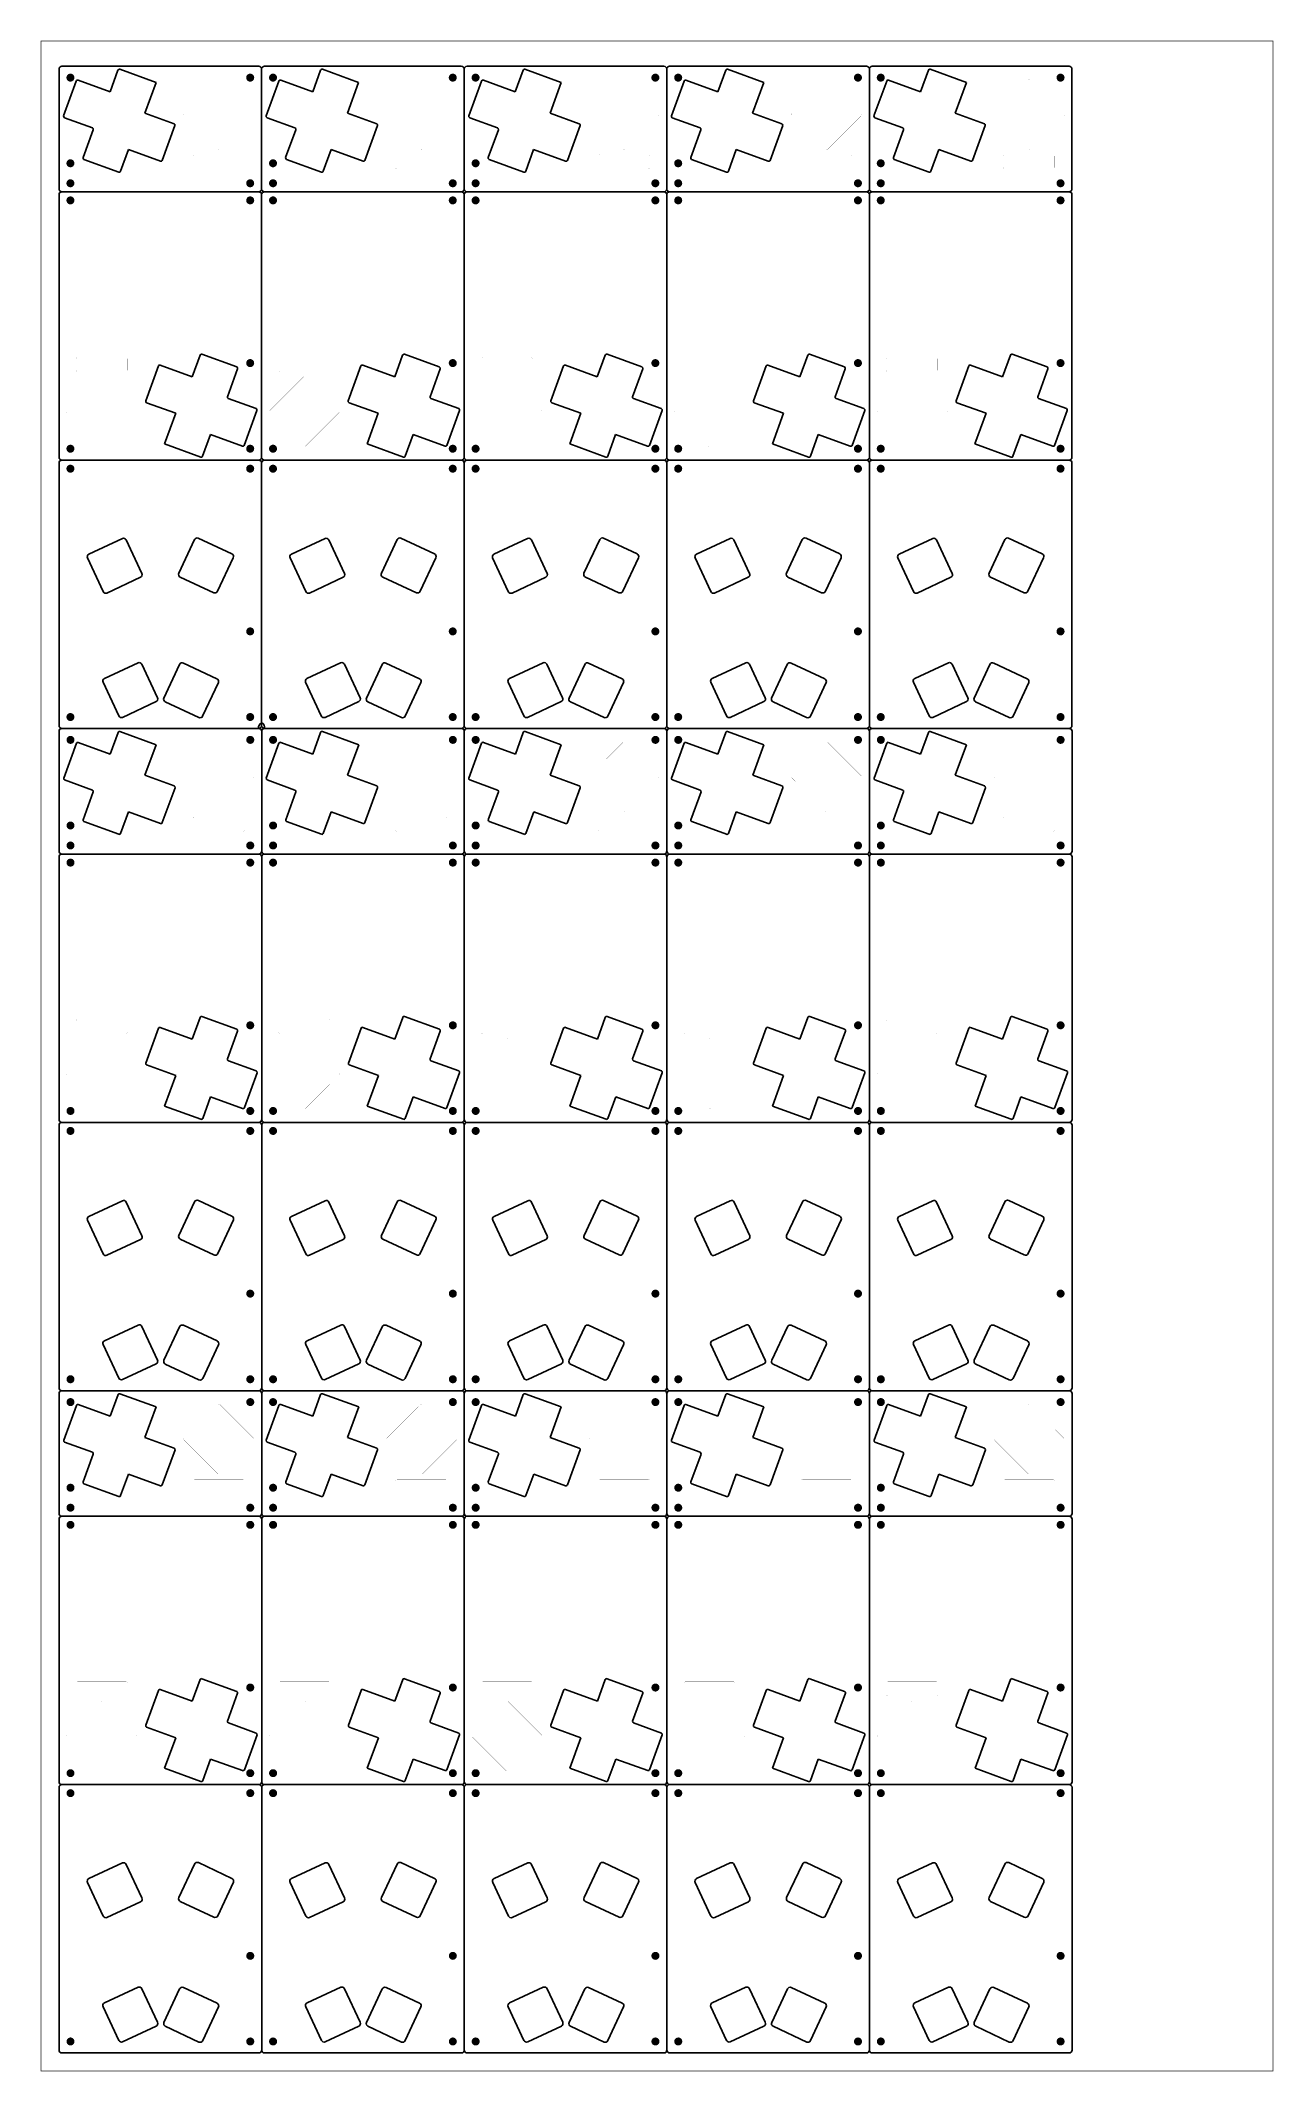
# Model space of a CAD drawing. Extents: x 0 to 432, y 0 to 711.
import ezdxf

# ---------------------------------------------------------------- set-up
doc = ezdxf.new("R2010")
doc.units = 0
doc.layers.add('20', color=5, linetype='CONTINUOUS')
doc.layers.add('51', color=6, linetype='CONTINUOUS')

msp = doc.modelspace()

# ---------------------------------------------------------------- linework, layer by layer
at = {"layer": '20'}
for p, q in [((6.3246, 701.3536), (6.3246, 664.3536)), ((7.3246, 702.3536), (76.3246, 702.3536)), ((24.2378, 693.3995), (13.0368, 697.4763)), ((26.996, 700.9774), (24.2378, 693.3995)), ((40.3227, 696.659), (27.6368, 701.2763)), ((77.3246, 701.3536), (77.3246, 664.3536)), ((78.3246, 702.3536), (147.3246, 702.3536)), ((95.2378, 693.3995), (84.0368, 697.4763)), ((97.996, 700.9774), (95.2378, 693.3995)), ((111.3227, 696.659), (98.6368, 701.2763)), ((148.3246, 701.3536), (148.3246, 664.3536)), ((149.3246, 702.3536), (218.3246, 702.3536)), ((166.2378, 693.3995), (155.0368, 697.4763)), ((168.996, 700.9774), (166.2378, 693.3995)), ((182.3227, 696.659), (169.6368, 701.2763)), ((219.3246, 701.3536), (219.3246, 664.3536)), ((220.3246, 702.3536), (289.3246, 702.3536)), ((237.2378, 693.3995), (226.0368, 697.4763)), ((239.996, 700.9774), (237.2378, 693.3995)), ((253.3227, 696.659), (240.6368, 701.2763)), ((290.3246, 701.3536), (290.3246, 664.3536)), ((291.3246, 702.3536), (360.3246, 702.3536)), ((308.2378, 693.3995), (297.0368, 697.4763)), ((310.996, 700.9774), (308.2378, 693.3995)), ((324.3227, 696.659), (311.6368, 701.2763)), ((361.3246, 701.3536), (361.3246, 664.3536)), ((12.396, 697.1774), (7.9497, 684.9614)), ((36.4258, 685.9524), (40.3227, 696.659)), ((83.396, 697.1774), (78.9497, 684.9614)), ((107.4258, 685.9524), (111.3227, 696.659)), ((154.396, 697.1774), (149.9497, 684.9614)), ((178.4258, 685.9524), (182.3227, 696.659)), ((225.396, 697.1774), (220.9497, 684.9614)), ((249.4258, 685.9524), (253.3227, 696.659)), ((296.396, 697.1774), (291.9497, 684.9614)), ((320.4258, 685.9524), (324.3227, 696.659)), ((8.2486, 684.3206), (18.0058, 680.7693)), ((46.6528, 682.23), (36.4258, 685.9524)), ((79.2486, 684.3206), (89.0058, 680.7693)), ((117.6528, 682.23), (107.4258, 685.9524)), ((150.2486, 684.3206), (160.0058, 680.7693)), ((188.6528, 682.23), (178.4258, 685.9524)), ((221.2486, 684.3206), (231.0058, 680.7693)), ((259.6528, 682.23), (249.4258, 685.9524)), ((292.2486, 684.3206), (302.0058, 680.7693)), ((330.6528, 682.23), (320.4258, 685.9524)), ((18.3046, 680.1284), (14.7497, 670.3614)), ((42.5054, 669.3732), (46.9517, 681.5892)), ((89.3046, 680.1284), (85.7497, 670.3614)), ((113.5054, 669.3732), (117.9517, 681.5892)), ((160.3046, 680.1284), (156.7497, 670.3614)), ((184.5054, 669.3732), (188.9517, 681.5892)), ((231.3046, 680.1284), (227.7497, 670.3614)), ((255.5054, 669.3732), (259.9517, 681.5892)), ((302.3046, 680.1284), (298.7497, 670.3614)), ((326.5054, 669.3732), (330.9517, 681.5892)), ((15.0486, 669.7206), (27.2646, 665.2743)), ((27.9054, 665.5732), (30.6636, 673.1511)), ((30.6636, 673.1511), (41.8646, 669.0743)), ((86.0486, 669.7206), (98.2646, 665.2743)), ((98.9054, 665.5732), (101.6636, 673.1511)), ((101.6636, 673.1511), (112.8646, 669.0743)), ((157.0486, 669.7206), (169.2646, 665.2743)), ((169.9054, 665.5732), (172.6636, 673.1511)), ((172.6636, 673.1511), (183.8646, 669.0743)), ((228.0486, 669.7206), (240.2646, 665.2743)), ((240.9054, 665.5732), (243.6636, 673.1511)), ((243.6636, 673.1511), (254.8646, 669.0743)), ((299.0486, 669.7206), (311.2646, 665.2743)), ((311.9054, 665.5732), (314.6636, 673.1511)), ((314.6636, 673.1511), (325.8646, 669.0743)), ((6.3246, 664.3536), (6.3246, 659.3536)), ((77.3246, 664.3536), (77.3246, 659.3536)), ((148.3246, 664.3536), (148.3246, 659.3536)), ((219.3246, 664.3536), (219.3246, 659.3536)), ((290.3246, 664.3536), (290.3246, 659.3536)), ((361.3246, 664.3536), (361.3246, 659.3536)), ((6.3246, 657.3536), (6.3246, 565.3536)), ((7.3246, 658.3536), (76.3246, 658.3536)), ((77.3246, 657.3536), (77.3246, 565.3536)), ((78.3246, 658.3536), (147.3246, 658.3536)), ((148.3246, 657.3536), (148.3246, 565.3536)), ((149.3246, 658.3536), (218.3246, 658.3536)), ((219.3246, 657.3536), (219.3246, 565.3536)), ((220.3246, 658.3536), (289.3246, 658.3536)), ((290.3246, 657.3536), (290.3246, 565.3536)), ((291.3246, 658.3536), (360.3246, 658.3536)), ((361.3246, 657.3536), (361.3246, 565.3536)), ((52.9856, 593.5561), (41.7846, 597.6329)), ((55.7438, 601.134), (52.9856, 593.5561)), ((68.6006, 596.9866), (56.3846, 601.4329)), ((123.9856, 593.5561), (112.7846, 597.6329)), ((126.7438, 601.134), (123.9856, 593.5561)), ((139.6006, 596.9866), (127.3846, 601.4329)), ((194.9856, 593.5561), (183.7846, 597.6329)), ((197.7438, 601.134), (194.9856, 593.5561)), ((210.6006, 596.9866), (198.3846, 601.4329)), ((265.9856, 593.5561), (254.7846, 597.6329)), ((268.7438, 601.134), (265.9856, 593.5561)), ((281.6006, 596.9866), (269.3846, 601.4329)), ((336.9856, 593.5561), (325.7846, 597.6329)), ((339.7438, 601.134), (336.9856, 593.5561)), ((352.6006, 596.9866), (340.3846, 601.4329)), ((41.1438, 597.334), (36.6975, 585.118)), ((65.3446, 586.5788), (68.8995, 596.3458)), ((112.1438, 597.334), (107.6975, 585.118)), ((136.3446, 586.5788), (139.8995, 596.3458)), ((183.1438, 597.334), (178.6975, 585.118)), ((207.3446, 586.5788), (210.8995, 596.3458)), ((254.1438, 597.334), (249.6975, 585.118)), ((278.3446, 586.5788), (281.8995, 596.3458)), ((325.1438, 597.334), (320.6975, 585.118)), ((349.3446, 586.5788), (352.8995, 596.3458)), ((36.9964, 584.4772), (47.2234, 580.7548)), ((75.4006, 582.3866), (65.6434, 585.938)), ((107.9964, 584.4772), (118.2234, 580.7548)), ((146.4006, 582.3866), (136.6434, 585.938)), ((178.9964, 584.4772), (189.2234, 580.7548)), ((217.4006, 582.3866), (207.6434, 585.938)), ((249.9964, 584.4772), (260.2234, 580.7548)), ((288.4006, 582.3866), (278.6434, 585.938)), ((320.9964, 584.4772), (331.2234, 580.7548)), ((359.4006, 582.3866), (349.6434, 585.938)), ((47.2234, 580.7548), (43.3265, 570.0482)), ((71.2532, 569.5298), (75.6995, 581.7458)), ((118.2234, 580.7548), (114.3265, 570.0482)), ((142.2532, 569.5298), (146.6995, 581.7458)), ((189.2234, 580.7548), (185.3265, 570.0482)), ((213.2532, 569.5298), (217.6995, 581.7458)), ((260.2234, 580.7548), (256.3265, 570.0482)), ((284.2532, 569.5298), (288.6995, 581.7458)), ((331.2234, 580.7548), (327.3265, 570.0482)), ((355.2532, 569.5298), (359.6995, 581.7458)), ((43.3265, 570.0482), (56.0124, 565.4309)), ((56.6532, 565.7298), (59.4114, 573.3077)), ((59.4114, 573.3077), (70.6124, 569.2309)), ((114.3265, 570.0482), (127.0124, 565.4309)), ((127.6532, 565.7298), (130.4114, 573.3077)), ((130.4114, 573.3077), (141.6124, 569.2309)), ((185.3265, 570.0482), (198.0124, 565.4309)), ((198.6532, 565.7298), (201.4114, 573.3077)), ((201.4114, 573.3077), (212.6124, 569.2309)), ((256.3265, 570.0482), (269.0124, 565.4309)), ((269.6532, 565.7298), (272.4114, 573.3077)), ((272.4114, 573.3077), (283.6124, 569.2309)), ((327.3265, 570.0482), (340.0124, 565.4309)), ((340.6532, 565.7298), (343.4114, 573.3077)), ((343.4114, 573.3077), (354.6124, 569.2309)), ((6.3246, 563.3536), (6.3246, 471.3536)), ((76.3246, 564.3536), (7.3246, 564.3536)), ((77.3246, 563.3536), (77.3246, 471.3536)), ((147.3246, 564.3536), (78.3246, 564.3536)), ((148.3246, 563.3536), (148.3246, 471.3536)), ((218.3246, 564.3536), (149.3246, 564.3536)), ((219.3246, 563.3536), (219.3246, 471.3536)), ((289.3246, 564.3536), (220.3246, 564.3536)), ((290.3246, 563.3536), (290.3246, 471.3536)), ((360.3246, 564.3536), (291.3246, 564.3536)), ((361.3246, 563.3536), (361.3246, 471.3536)), ((28.5508, 536.8911), (16.7688, 531.3971)), ((35.3738, 524.6254), (29.8798, 536.4074)), ((53.8098, 536.5199), (48.3158, 524.7379)), ((66.9207, 531.5095), (55.1387, 537.0036)), ((99.5508, 536.8911), (87.7688, 531.3971)), ((106.3738, 524.6254), (100.8798, 536.4074)), ((124.8098, 536.5199), (119.3158, 524.7379)), ((137.9207, 531.5095), (126.1387, 537.0036)), ((170.5508, 536.8911), (158.7688, 531.3971)), ((177.3738, 524.6254), (171.8798, 536.4074)), ((195.8098, 536.5199), (190.3158, 524.7379)), ((208.9207, 531.5095), (197.1387, 537.0036)), ((241.5508, 536.8911), (229.7688, 531.3971)), ((248.3738, 524.6254), (242.8798, 536.4074)), ((266.8098, 536.5199), (261.3158, 524.7379)), ((279.9207, 531.5095), (268.1387, 537.0036)), ((312.5508, 536.8911), (300.7688, 531.3971)), ((319.3738, 524.6254), (313.8798, 536.4074)), ((337.8098, 536.5199), (332.3158, 524.7379)), ((350.9207, 531.5095), (339.1387, 537.0036)), ((16.2851, 530.0681), (21.7792, 518.2861)), ((61.9104, 518.3986), (67.4044, 530.1806)), ((87.2851, 530.0681), (92.7792, 518.2861)), ((132.9104, 518.3986), (138.4044, 530.1806)), ((158.2851, 530.0681), (163.7792, 518.2861)), ((203.9104, 518.3986), (209.4044, 530.1806)), ((229.2851, 530.0681), (234.7792, 518.2861)), ((274.9104, 518.3986), (280.4044, 530.1806)), ((300.2851, 530.0681), (305.7792, 518.2861)), ((345.9104, 518.3986), (351.4044, 530.1806)), ((23.1081, 517.8024), (34.8901, 523.2965)), ((48.7994, 523.4089), (60.5814, 517.9149)), ((94.1081, 517.8024), (105.8901, 523.2965)), ((119.7994, 523.4089), (131.5814, 517.9149)), ((165.1081, 517.8024), (176.8901, 523.2965)), ((190.7994, 523.4089), (202.5814, 517.9149)), ((236.1081, 517.8024), (247.8901, 523.2965)), ((261.7994, 523.4089), (273.5814, 517.9149)), ((307.1081, 517.8024), (318.8901, 523.2965)), ((332.7994, 523.4089), (344.5814, 517.9149)), ((34.0141, 493.3335), (22.2321, 487.8394)), ((40.8371, 481.0678), (35.343, 492.8498)), ((48.5698, 492.7724), (43.0758, 480.9904)), ((61.6808, 487.762), (49.8988, 493.2561)), ((105.0141, 493.3335), (93.2321, 487.8394)), ((111.8371, 481.0678), (106.343, 492.8498)), ((119.5698, 492.7724), (114.0758, 480.9904)), ((132.6808, 487.762), (120.8988, 493.2561)), ((176.0141, 493.3335), (164.2321, 487.8394)), ((182.8371, 481.0678), (177.343, 492.8498)), ((190.5698, 492.7724), (185.0758, 480.9904)), ((203.6808, 487.762), (191.8988, 493.2561)), ((247.0141, 493.3335), (235.2321, 487.8394)), ((253.8371, 481.0678), (248.343, 492.8498)), ((261.5698, 492.7724), (256.0758, 480.9904)), ((274.6808, 487.762), (262.8988, 493.2561)), ((318.0141, 493.3335), (306.2321, 487.8394)), ((324.8371, 481.0678), (319.343, 492.8498)), ((332.5698, 492.7724), (327.0758, 480.9904)), ((345.6808, 487.762), (333.8988, 493.2561)), ((21.7484, 486.5105), (27.2425, 474.7285)), ((56.6704, 474.6511), (62.1645, 486.4331)), ((92.7484, 486.5105), (98.2425, 474.7285)), ((127.6704, 474.6511), (133.1645, 486.4331)), ((163.7484, 486.5105), (169.2425, 474.7285)), ((198.6704, 474.6511), (204.1645, 486.4331)), ((234.7484, 486.5105), (240.2425, 474.7285)), ((269.6704, 474.6511), (275.1645, 486.4331)), ((305.7484, 486.5105), (311.2425, 474.7285)), ((340.6704, 474.6511), (346.1645, 486.4331)), ((28.5714, 474.2448), (40.3534, 479.7388)), ((43.5595, 479.6615), (55.3415, 474.1674)), ((99.5714, 474.2448), (111.3534, 479.7388)), ((114.5595, 479.6615), (126.3415, 474.1674)), ((170.5714, 474.2448), (182.3534, 479.7388)), ((185.5595, 479.6615), (197.3415, 474.1674)), ((241.5714, 474.2448), (253.3534, 479.7388)), ((256.5595, 479.6615), (268.3415, 474.1674)), ((312.5714, 474.2448), (324.3534, 479.7388)), ((327.5595, 479.6615), (339.3415, 474.1674)), ((7.3246, 470.3536), (76.3246, 470.3536)), ((7.35, 470.35), (76.35, 470.35)), ((78.3246, 470.3536), (147.3246, 470.3536)), ((78.35, 470.35), (147.35, 470.35)), ((149.3246, 470.3536), (218.3246, 470.3536)), ((149.35, 470.35), (218.35, 470.35)), ((220.3246, 470.3536), (289.3246, 470.3536)), ((220.35, 470.35), (289.35, 470.35)), ((291.3246, 470.3536), (360.3246, 470.3536)), ((291.35, 470.35), (360.35, 470.35)), ((6.35, 469.35), (6.35, 432.35)), ((12.4214, 465.1738), (7.9751, 452.9578)), ((24.2632, 461.3959), (13.0622, 465.4727)), ((27.0214, 468.9738), (24.2632, 461.3959)), ((40.3481, 464.6554), (27.6622, 469.2727)), ((36.4512, 453.9488), (40.3481, 464.6554)), ((77.35, 469.35), (77.35, 432.35)), ((83.4214, 465.1738), (78.9751, 452.9578)), ((95.2632, 461.3959), (84.0622, 465.4727)), ((98.0214, 468.9738), (95.2632, 461.3959)), ((111.3481, 464.6554), (98.6622, 469.2727)), ((107.4512, 453.9488), (111.3481, 464.6554)), ((148.35, 469.35), (148.35, 432.35)), ((154.4214, 465.1738), (149.9751, 452.9578)), ((166.2632, 461.3959), (155.0622, 465.4727)), ((169.0214, 468.9738), (166.2632, 461.3959)), ((182.3481, 464.6554), (169.6622, 469.2727)), ((178.4512, 453.9488), (182.3481, 464.6554)), ((219.35, 469.35), (219.35, 432.35)), ((225.4214, 465.1738), (220.9751, 452.9578)), ((237.2632, 461.3959), (226.0622, 465.4727)), ((240.0214, 468.9738), (237.2632, 461.3959)), ((253.3481, 464.6554), (240.6622, 469.2727)), ((249.4512, 453.9488), (253.3481, 464.6554)), ((290.35, 469.35), (290.35, 432.35)), ((296.4214, 465.1738), (291.9751, 452.9578)), ((308.2632, 461.3959), (297.0622, 465.4727)), ((311.0214, 468.9738), (308.2632, 461.3959)), ((324.3481, 464.6554), (311.6622, 469.2727)), ((320.4512, 453.9488), (324.3481, 464.6554)), ((361.35, 469.35), (361.35, 432.35)), ((8.274, 452.317), (18.0312, 448.7656)), ((46.6782, 450.2264), (36.4512, 453.9488)), ((42.5308, 437.3696), (46.9771, 449.5856)), ((79.274, 452.317), (89.0312, 448.7656)), ((117.6782, 450.2264), (107.4512, 453.9488)), ((113.5308, 437.3696), (117.9771, 449.5856)), ((150.274, 452.317), (160.0312, 448.7656)), ((188.6782, 450.2264), (178.4512, 453.9488)), ((184.5308, 437.3696), (188.9771, 449.5856)), ((221.274, 452.317), (231.0312, 448.7656)), ((259.6782, 450.2264), (249.4512, 453.9488)), ((255.5308, 437.3696), (259.9771, 449.5856)), ((292.274, 452.317), (302.0312, 448.7656)), ((330.6782, 450.2264), (320.4512, 453.9488)), ((326.5308, 437.3696), (330.9771, 449.5856)), ((18.33, 448.1248), (14.7751, 438.3578)), ((27.9308, 433.5696), (30.689, 441.1475)), ((30.689, 441.1475), (41.89, 437.0707)), ((89.33, 448.1248), (85.7751, 438.3578)), ((98.9308, 433.5696), (101.689, 441.1475)), ((101.689, 441.1475), (112.89, 437.0707)), ((160.33, 448.1248), (156.7751, 438.3578)), ((169.9308, 433.5696), (172.689, 441.1475)), ((172.689, 441.1475), (183.89, 437.0707)), ((231.33, 448.1248), (227.7751, 438.3578)), ((240.9308, 433.5696), (243.689, 441.1475)), ((243.689, 441.1475), (254.89, 437.0707)), ((302.33, 448.1248), (298.7751, 438.3578)), ((311.9308, 433.5696), (314.689, 441.1475)), ((314.689, 441.1475), (325.89, 437.0707)), ((15.074, 437.717), (27.29, 433.2707)), ((86.074, 437.717), (98.29, 433.2707)), ((157.074, 437.717), (169.29, 433.2707)), ((228.074, 437.717), (240.29, 433.2707)), ((299.074, 437.717), (311.29, 433.2707)), ((6.35, 432.35), (6.35, 427.35)), ((77.35, 432.35), (77.35, 427.35)), ((148.35, 432.35), (148.35, 427.35)), ((219.35, 432.35), (219.35, 427.35)), ((290.35, 432.35), (290.35, 427.35)), ((361.35, 432.35), (361.35, 427.35)), ((6.35, 425.35), (6.35, 333.35)), ((7.35, 426.35), (76.35, 426.35)), ((77.35, 425.35), (77.35, 333.35)), ((78.35, 426.35), (147.35, 426.35)), ((148.35, 425.35), (148.35, 333.35)), ((149.35, 426.35), (218.35, 426.35)), ((219.35, 425.35), (219.35, 333.35)), ((220.35, 426.35), (289.35, 426.35)), ((290.35, 425.35), (290.35, 333.35)), ((291.35, 426.35), (360.35, 426.35)), ((361.35, 425.35), (361.35, 333.35)), ((41.1692, 365.3304), (36.7229, 353.1144)), ((53.011, 361.5525), (41.81, 365.6293)), ((55.7692, 369.1304), (53.011, 361.5525)), ((68.626, 364.983), (56.41, 369.4293)), ((65.37, 354.5752), (68.9249, 364.3422)), ((112.1692, 365.3304), (107.7229, 353.1144)), ((124.011, 361.5525), (112.81, 365.6293)), ((126.7692, 369.1304), (124.011, 361.5525)), ((139.626, 364.983), (127.41, 369.4293)), ((136.37, 354.5752), (139.9249, 364.3422)), ((183.1692, 365.3304), (178.7229, 353.1144)), ((195.011, 361.5525), (183.81, 365.6293)), ((197.7692, 369.1304), (195.011, 361.5525)), ((210.626, 364.983), (198.41, 369.4293)), ((207.37, 354.5752), (210.9249, 364.3422)), ((254.1692, 365.3304), (249.7229, 353.1144)), ((266.011, 361.5525), (254.81, 365.6293)), ((268.7692, 369.1304), (266.011, 361.5525)), ((281.626, 364.983), (269.41, 369.4293)), ((278.37, 354.5752), (281.9249, 364.3422)), ((325.1692, 365.3304), (320.7229, 353.1144)), ((337.011, 361.5525), (325.81, 365.6293)), ((339.7692, 369.1304), (337.011, 361.5525)), ((352.626, 364.983), (340.41, 369.4293)), ((349.37, 354.5752), (352.9249, 364.3422)), ((37.0218, 352.4736), (47.2488, 348.7512)), ((47.2488, 348.7512), (43.3519, 338.0446)), ((75.426, 350.383), (65.6688, 353.9343)), ((71.2786, 337.5262), (75.7249, 349.7422)), ((108.0218, 352.4736), (118.2488, 348.7512)), ((118.2488, 348.7512), (114.3519, 338.0446)), ((146.426, 350.383), (136.6688, 353.9343)), ((142.2786, 337.5262), (146.7249, 349.7422)), ((179.0218, 352.4736), (189.2488, 348.7512)), ((189.2488, 348.7512), (185.3519, 338.0446)), ((217.426, 350.383), (207.6688, 353.9343)), ((213.2786, 337.5262), (217.7249, 349.7422)), ((250.0218, 352.4736), (260.2488, 348.7512)), ((260.2488, 348.7512), (256.3519, 338.0446)), ((288.426, 350.383), (278.6688, 353.9343)), ((284.2786, 337.5262), (288.7249, 349.7422)), ((321.0218, 352.4736), (331.2488, 348.7512)), ((331.2488, 348.7512), (327.3519, 338.0446)), ((359.426, 350.383), (349.6688, 353.9343)), ((355.2786, 337.5262), (359.7249, 349.7422)), ((43.3519, 338.0446), (56.0378, 333.4273)), ((56.6786, 333.7262), (59.4368, 341.3041)), ((59.4368, 341.3041), (70.6378, 337.2273)), ((114.3519, 338.0446), (127.0378, 333.4273)), ((127.6786, 333.7262), (130.4368, 341.3041)), ((130.4368, 341.3041), (141.6378, 337.2273)), ((185.3519, 338.0446), (198.0378, 333.4273)), ((198.6786, 333.7262), (201.4368, 341.3041)), ((201.4368, 341.3041), (212.6378, 337.2273)), ((256.3519, 338.0446), (269.0378, 333.4273)), ((269.6786, 333.7262), (272.4368, 341.3041)), ((272.4368, 341.3041), (283.6378, 337.2273)), ((327.3519, 338.0446), (340.0378, 333.4273)), ((340.6786, 333.7262), (343.4368, 341.3041)), ((343.4368, 341.3041), (354.6378, 337.2273)), ((6.35, 331.35), (6.35, 239.35)), ((76.35, 332.35), (7.35, 332.35)), ((77.35, 331.35), (77.35, 239.35)), ((147.35, 332.35), (78.35, 332.35)), ((148.35, 331.35), (148.35, 239.35)), ((218.35, 332.35), (149.35, 332.35)), ((219.35, 331.35), (219.35, 239.35)), ((289.35, 332.35), (220.35, 332.35)), ((290.35, 331.35), (290.35, 239.35)), ((360.35, 332.35), (291.35, 332.35)), ((361.35, 331.35), (361.35, 239.35)), ((28.5762, 304.8875), (16.7942, 299.3935)), ((35.3992, 292.6218), (29.9052, 304.4038)), ((53.8352, 304.5163), (48.3412, 292.7343)), ((66.9461, 299.5059), (55.1641, 305)), ((99.5762, 304.8875), (87.7942, 299.3935)), ((106.3992, 292.6218), (100.9052, 304.4038)), ((124.8352, 304.5163), (119.3412, 292.7343)), ((137.9461, 299.5059), (126.1641, 305)), ((170.5762, 304.8875), (158.7942, 299.3935)), ((177.3992, 292.6218), (171.9052, 304.4038)), ((195.8352, 304.5163), (190.3412, 292.7343)), ((208.9461, 299.5059), (197.1641, 305)), ((241.5762, 304.8875), (229.7942, 299.3935)), ((248.3992, 292.6218), (242.9052, 304.4038)), ((266.8352, 304.5163), (261.3412, 292.7343)), ((279.9461, 299.5059), (268.1641, 305)), ((312.5762, 304.8875), (300.7942, 299.3935)), ((319.3992, 292.6218), (313.9052, 304.4038)), ((337.8352, 304.5163), (332.3412, 292.7343)), ((350.9461, 299.5059), (339.1641, 305)), ((16.3105, 298.0645), (21.8046, 286.2825)), ((61.9358, 286.395), (67.4298, 298.177)), ((87.3105, 298.0645), (92.8046, 286.2825)), ((132.9358, 286.395), (138.4298, 298.177)), ((158.3105, 298.0645), (163.8046, 286.2825)), ((203.9358, 286.395), (209.4298, 298.177)), ((229.3105, 298.0645), (234.8046, 286.2825)), ((274.9358, 286.395), (280.4298, 298.177)), ((300.3105, 298.0645), (305.8046, 286.2825)), ((345.9358, 286.395), (351.4298, 298.177)), ((23.1335, 285.7988), (34.9155, 291.2929)), ((48.8248, 291.4053), (60.6068, 285.9113)), ((94.1335, 285.7988), (105.9155, 291.2929)), ((119.8248, 291.4053), (131.6068, 285.9113)), ((165.1335, 285.7988), (176.9155, 291.2929)), ((190.8248, 291.4053), (202.6068, 285.9113)), ((236.1335, 285.7988), (247.9155, 291.2929)), ((261.8248, 291.4053), (273.6068, 285.9113)), ((307.1335, 285.7988), (318.9155, 291.2929)), ((332.8248, 291.4053), (344.6068, 285.9113)), ((34.0395, 261.3299), (22.2575, 255.8358)), ((40.8625, 249.0642), (35.3684, 260.8462)), ((48.5952, 260.7688), (43.1012, 248.9868)), ((61.7062, 255.7584), (49.9242, 261.2525)), ((105.0395, 261.3299), (93.2575, 255.8358)), ((111.8625, 249.0642), (106.3684, 260.8462)), ((119.5952, 260.7688), (114.1012, 248.9868)), ((132.7062, 255.7584), (120.9242, 261.2525)), ((176.0395, 261.3299), (164.2575, 255.8358)), ((182.8625, 249.0642), (177.3684, 260.8462)), ((190.5952, 260.7688), (185.1012, 248.9868)), ((203.7062, 255.7584), (191.9242, 261.2525)), ((247.0395, 261.3299), (235.2575, 255.8358)), ((253.8625, 249.0642), (248.3684, 260.8462)), ((261.5952, 260.7688), (256.1012, 248.9868)), ((274.7062, 255.7584), (262.9242, 261.2525)), ((318.0395, 261.3299), (306.2575, 255.8358)), ((324.8625, 249.0642), (319.3684, 260.8462)), ((332.5952, 260.7688), (327.1012, 248.9868)), ((345.7062, 255.7584), (333.9242, 261.2525)), ((21.7738, 254.5069), (27.2679, 242.7249)), ((56.6958, 242.6475), (62.1899, 254.4295)), ((92.7738, 254.5069), (98.2679, 242.7249)), ((127.6958, 242.6475), (133.1899, 254.4295)), ((163.7738, 254.5069), (169.2679, 242.7249)), ((198.6958, 242.6475), (204.1899, 254.4295)), ((234.7738, 254.5069), (240.2679, 242.7249)), ((269.6958, 242.6475), (275.1899, 254.4295)), ((305.7738, 254.5069), (311.2679, 242.7249)), ((340.6958, 242.6475), (346.1899, 254.4295)), ((28.5968, 242.2412), (40.3788, 247.7352)), ((43.5849, 247.6579), (55.3669, 242.1638)), ((99.5968, 242.2412), (111.3788, 247.7352)), ((114.5849, 247.6579), (126.3669, 242.1638)), ((170.5968, 242.2412), (182.3788, 247.7352)), ((185.5849, 247.6579), (197.3669, 242.1638)), ((241.5968, 242.2412), (253.3788, 247.7352)), ((256.5849, 247.6579), (268.3669, 242.1638)), ((312.5968, 242.2412), (324.3788, 247.7352)), ((327.5849, 247.6579), (339.3669, 242.1638)), ((6.35, 237.35), (6.35, 200.35)), ((7.35, 238.35), (76.35, 238.35)), ((27.0214, 236.9738), (24.2632, 229.3959)), ((40.3481, 232.6554), (27.6622, 237.2727)), ((77.35, 237.35), (77.35, 200.35)), ((78.35, 238.35), (147.35, 238.35)), ((98.0214, 236.9738), (95.2632, 229.3959)), ((111.3481, 232.6554), (98.6622, 237.2727)), ((148.35, 237.35), (148.35, 200.35)), ((149.35, 238.35), (218.35, 238.35)), ((169.0214, 236.9738), (166.2632, 229.3959)), ((182.3481, 232.6554), (169.6622, 237.2727)), ((219.35, 237.35), (219.35, 200.35)), ((220.35, 238.35), (289.35, 238.35)), ((240.0214, 236.9738), (237.2632, 229.3959)), ((253.3481, 232.6554), (240.6622, 237.2727)), ((290.35, 237.35), (290.35, 200.35)), ((291.35, 238.35), (360.35, 238.35)), ((311.0214, 236.9738), (308.2632, 229.3959)), ((324.3481, 232.6554), (311.6622, 237.2727)), ((361.35, 237.35), (361.35, 200.35)), ((12.4214, 233.1738), (7.9751, 220.9578)), ((24.2632, 229.3959), (13.0622, 233.4727)), ((36.4512, 221.9488), (40.3481, 232.6554)), ((83.4214, 233.1738), (78.9751, 220.9578)), ((95.2632, 229.3959), (84.0622, 233.4727)), ((107.4512, 221.9488), (111.3481, 232.6554)), ((154.4214, 233.1738), (149.9751, 220.9578)), ((166.2632, 229.3959), (155.0622, 233.4727)), ((178.4512, 221.9488), (182.3481, 232.6554)), ((225.4214, 233.1738), (220.9751, 220.9578)), ((237.2632, 229.3959), (226.0622, 233.4727)), ((249.4512, 221.9488), (253.3481, 232.6554)), ((296.4214, 233.1738), (291.9751, 220.9578)), ((308.2632, 229.3959), (297.0622, 233.4727)), ((320.4512, 221.9488), (324.3481, 232.6554)), ((46.6782, 218.2264), (36.4512, 221.9488)), ((117.6782, 218.2264), (107.4512, 221.9488)), ((188.6782, 218.2264), (178.4512, 221.9488)), ((259.6782, 218.2264), (249.4512, 221.9488)), ((330.6782, 218.2264), (320.4512, 221.9488)), ((8.274, 220.317), (18.0312, 216.7657)), ((18.33, 216.1248), (14.7751, 206.3578)), ((42.5308, 205.3696), (46.9771, 217.5856)), ((79.274, 220.317), (89.0312, 216.7657)), ((89.33, 216.1248), (85.7751, 206.3578)), ((113.5308, 205.3696), (117.9771, 217.5856)), ((150.274, 220.317), (160.0312, 216.7657)), ((160.33, 216.1248), (156.7751, 206.3578)), ((184.5308, 205.3696), (188.9771, 217.5856)), ((221.274, 220.317), (231.0312, 216.7657)), ((231.33, 216.1248), (227.7751, 206.3578)), ((255.5308, 205.3696), (259.9771, 217.5856)), ((292.274, 220.317), (302.0312, 216.7657)), ((302.33, 216.1248), (298.7751, 206.3578)), ((326.5308, 205.3696), (330.9771, 217.5856)), ((27.9308, 201.5696), (30.689, 209.1475)), ((30.689, 209.1475), (41.89, 205.0707)), ((98.9308, 201.5696), (101.689, 209.1475)), ((101.689, 209.1475), (112.89, 205.0707)), ((169.9308, 201.5696), (172.689, 209.1475)), ((172.689, 209.1475), (183.89, 205.0707)), ((240.9308, 201.5696), (243.689, 209.1475)), ((243.689, 209.1475), (254.89, 205.0707)), ((311.9308, 201.5696), (314.689, 209.1475)), ((314.689, 209.1475), (325.89, 205.0707)), ((6.35, 200.35), (6.35, 195.35)), ((15.074, 205.717), (27.29, 201.2707)), ((77.35, 200.35), (77.35, 195.35)), ((86.074, 205.717), (98.29, 201.2707)), ((148.35, 200.35), (148.35, 195.35)), ((157.074, 205.717), (169.29, 201.2707)), ((219.35, 200.35), (219.35, 195.35)), ((228.074, 205.717), (240.29, 201.2707)), ((290.35, 200.35), (290.35, 195.35)), ((299.074, 205.717), (311.29, 201.2707)), ((361.35, 200.35), (361.35, 195.35)), ((6.35, 193.35), (6.35, 101.35)), ((7.35, 194.35), (76.35, 194.35)), ((77.35, 193.35), (77.35, 101.35)), ((78.35, 194.35), (147.35, 194.35)), ((148.35, 193.35), (148.35, 101.35)), ((149.35, 194.35), (218.35, 194.35)), ((219.35, 193.35), (219.35, 101.35)), ((220.35, 194.35), (289.35, 194.35)), ((290.35, 193.35), (290.35, 101.35)), ((291.35, 194.35), (360.35, 194.35)), ((361.35, 193.35), (361.35, 101.35)), ((55.7692, 137.1304), (53.011, 129.5525)), ((68.626, 132.983), (56.41, 137.4293)), ((126.7692, 137.1304), (124.011, 129.5525)), ((139.626, 132.983), (127.41, 137.4293)), ((197.7692, 137.1304), (195.011, 129.5525)), ((210.626, 132.983), (198.41, 137.4293)), ((268.7692, 137.1304), (266.011, 129.5525)), ((281.626, 132.983), (269.41, 137.4293)), ((339.7692, 137.1304), (337.011, 129.5525)), ((352.626, 132.983), (340.41, 137.4293)), ((41.1692, 133.3304), (36.7229, 121.1144)), ((53.011, 129.5525), (41.81, 133.6293)), ((65.37, 122.5752), (68.9249, 132.3422)), ((112.1692, 133.3304), (107.7229, 121.1144)), ((124.011, 129.5525), (112.81, 133.6293)), ((136.37, 122.5752), (139.9249, 132.3422)), ((183.1692, 133.3304), (178.7229, 121.1144)), ((195.011, 129.5525), (183.81, 133.6293)), ((207.37, 122.5752), (210.9249, 132.3422)), ((254.1692, 133.3304), (249.7229, 121.1144)), ((266.011, 129.5525), (254.81, 133.6293)), ((278.37, 122.5752), (281.9249, 132.3422)), ((325.1692, 133.3304), (320.7229, 121.1144)), ((337.011, 129.5525), (325.81, 133.6293)), ((349.37, 122.5752), (352.9249, 132.3422)), ((75.426, 118.383), (65.6688, 121.9344)), ((146.426, 118.383), (136.6688, 121.9344)), ((217.426, 118.383), (207.6688, 121.9344)), ((288.426, 118.383), (278.6688, 121.9344)), ((359.426, 118.383), (349.6688, 121.9344)), ((37.0218, 120.4736), (47.2488, 116.7512)), ((47.2488, 116.7512), (43.3519, 106.0446)), ((71.2786, 105.5262), (75.7249, 117.7422)), ((108.0218, 120.4736), (118.2488, 116.7512)), ((118.2488, 116.7512), (114.3519, 106.0446)), ((142.2786, 105.5262), (146.7249, 117.7422)), ((179.0218, 120.4736), (189.2488, 116.7512)), ((189.2488, 116.7512), (185.3519, 106.0446)), ((213.2786, 105.5262), (217.7249, 117.7422)), ((250.0218, 120.4736), (260.2488, 116.7512)), ((260.2488, 116.7512), (256.3519, 106.0446)), ((284.2786, 105.5262), (288.7249, 117.7422)), ((321.0218, 120.4736), (331.2488, 116.7512)), ((331.2488, 116.7512), (327.3519, 106.0446)), ((355.2786, 105.5262), (359.7249, 117.7422)), ((56.6786, 101.7262), (59.4368, 109.3041)), ((59.4368, 109.3041), (70.6378, 105.2273)), ((127.6786, 101.7262), (130.4368, 109.3041)), ((130.4368, 109.3041), (141.6378, 105.2273)), ((198.6786, 101.7262), (201.4368, 109.3041)), ((201.4368, 109.3041), (212.6378, 105.2273)), ((269.6786, 101.7262), (272.4368, 109.3041)), ((272.4368, 109.3041), (283.6378, 105.2273)), ((340.6786, 101.7262), (343.4368, 109.3041)), ((343.4368, 109.3041), (354.6378, 105.2273)), ((76.35, 100.35), (7.35, 100.35)), ((43.3519, 106.0446), (56.0378, 101.4273)), ((147.35, 100.35), (78.35, 100.35)), ((114.3519, 106.0446), (127.0378, 101.4273)), ((218.35, 100.35), (149.35, 100.35)), ((185.3519, 106.0446), (198.0378, 101.4273)), ((289.35, 100.35), (220.35, 100.35)), ((256.3519, 106.0446), (269.0378, 101.4273)), ((360.35, 100.35), (291.35, 100.35)), ((327.3519, 106.0446), (340.0378, 101.4273)), ((6.35, 99.35), (6.35, 7.35)), ((77.35, 99.35), (77.35, 7.35)), ((148.35, 99.35), (148.35, 7.35)), ((219.35, 99.35), (219.35, 7.35)), ((290.35, 99.35), (290.35, 7.35)), ((361.35, 99.35), (361.35, 7.35)), ((28.5762, 72.8875), (16.7942, 67.3935)), ((35.3992, 60.6218), (29.9052, 72.4038)), ((53.8352, 72.5163), (48.3412, 60.7343)), ((66.9461, 67.5059), (55.1641, 73)), ((99.5762, 72.8875), (87.7942, 67.3935)), ((106.3992, 60.6218), (100.9052, 72.4038)), ((124.8352, 72.5163), (119.3412, 60.7343)), ((137.9461, 67.5059), (126.1641, 73)), ((170.5762, 72.8875), (158.7942, 67.3935)), ((177.3992, 60.6218), (171.9052, 72.4038)), ((195.8352, 72.5163), (190.3412, 60.7343)), ((208.9461, 67.5059), (197.1641, 73)), ((241.5762, 72.8875), (229.7942, 67.3935)), ((248.3992, 60.6218), (242.9052, 72.4038)), ((266.8352, 72.5163), (261.3412, 60.7343)), ((279.9461, 67.5059), (268.1641, 73)), ((312.5762, 72.8875), (300.7942, 67.3935)), ((319.3992, 60.6218), (313.9052, 72.4038)), ((337.8352, 72.5163), (332.3412, 60.7343)), ((350.9461, 67.5059), (339.1641, 73)), ((16.3105, 66.0645), (21.8046, 54.2825)), ((61.9358, 54.395), (67.4298, 66.177)), ((87.3105, 66.0645), (92.8046, 54.2825)), ((132.9358, 54.395), (138.4298, 66.177)), ((158.3105, 66.0645), (163.8046, 54.2825)), ((203.9358, 54.395), (209.4298, 66.177)), ((229.3105, 66.0645), (234.8046, 54.2825)), ((274.9358, 54.395), (280.4298, 66.177)), ((300.3105, 66.0645), (305.8046, 54.2825)), ((345.9358, 54.395), (351.4298, 66.177)), ((23.1335, 53.7988), (34.9155, 59.2929)), ((48.8248, 59.4053), (60.6068, 53.9113)), ((94.1335, 53.7988), (105.9155, 59.2929)), ((119.8248, 59.4053), (131.6068, 53.9113)), ((165.1335, 53.7988), (176.9155, 59.2929)), ((190.8248, 59.4053), (202.6068, 53.9113)), ((236.1335, 53.7988), (247.9155, 59.2929)), ((261.8248, 59.4053), (273.6068, 53.9113)), ((307.1335, 53.7988), (318.9155, 59.2929)), ((332.8248, 59.4053), (344.6068, 53.9113)), ((34.0395, 29.3299), (22.2575, 23.8358)), ((40.8625, 17.0642), (35.3684, 28.8462)), ((48.5952, 28.7688), (43.1012, 16.9868)), ((61.7062, 23.7584), (49.9242, 29.2525)), ((105.0395, 29.3299), (93.2575, 23.8358)), ((111.8625, 17.0642), (106.3684, 28.8462)), ((119.5952, 28.7688), (114.1012, 16.9868)), ((132.7062, 23.7584), (120.9242, 29.2525)), ((176.0395, 29.3299), (164.2575, 23.8358)), ((182.8625, 17.0642), (177.3684, 28.8462)), ((190.5952, 28.7688), (185.1012, 16.9868)), ((203.7062, 23.7584), (191.9242, 29.2525)), ((247.0395, 29.3299), (235.2575, 23.8358)), ((253.8625, 17.0642), (248.3684, 28.8462)), ((261.5952, 28.7688), (256.1012, 16.9868)), ((274.7062, 23.7584), (262.9242, 29.2525)), ((318.0395, 29.3299), (306.2575, 23.8358)), ((324.8625, 17.0642), (319.3684, 28.8462)), ((332.5952, 28.7688), (327.1012, 16.9868)), ((345.7062, 23.7584), (333.9242, 29.2525)), ((21.7738, 22.5069), (27.2679, 10.7249)), ((56.6958, 10.6475), (62.1899, 22.4295)), ((92.7738, 22.5069), (98.2679, 10.7249)), ((127.6958, 10.6475), (133.1899, 22.4295)), ((163.7738, 22.5069), (169.2679, 10.7249)), ((198.6958, 10.6475), (204.1899, 22.4295)), ((234.7738, 22.5069), (240.2679, 10.7249)), ((269.6958, 10.6475), (275.1899, 22.4295)), ((305.7738, 22.5069), (311.2679, 10.7249)), ((340.6958, 10.6475), (346.1899, 22.4295)), ((28.5968, 10.2412), (40.3788, 15.7352)), ((43.5849, 15.6579), (55.3669, 10.1638)), ((99.5968, 10.2412), (111.3788, 15.7352)), ((114.5849, 15.6579), (126.3669, 10.1638)), ((170.5968, 10.2412), (182.3788, 15.7352)), ((185.5849, 15.6579), (197.3669, 10.1638)), ((241.5968, 10.2412), (253.3788, 15.7352)), ((256.5849, 15.6579), (268.3669, 10.1638)), ((312.5968, 10.2412), (324.3788, 15.7352)), ((327.5849, 15.6579), (339.3669, 10.1638)), ((7.35, 6.35), (76.35, 6.35)), ((78.35, 6.35), (147.35, 6.35)), ((149.35, 6.35), (218.35, 6.35)), ((220.35, 6.35), (289.35, 6.35)), ((291.35, 6.35), (360.35, 6.35))]:
    msp.add_line(p, q, dxfattribs=at)
for points, const_width in [([(10.3246, 697.6536, 1), (10.3246, 699.0536, 1), (10.3246, 697.6536)], 1.4), ([(62.6782, 697.5, 0.4142), (61.971, 697.5)], 0.01), ([(61.9693, 697.5018, 1), (61.9728, 697.4983)], 0.005), ([(61.9728, 697.4983, 1), (61.9693, 697.5018)], 0.005), ([(62.6799, 697.5018, 1), (62.6764, 697.4983)], 0.005), ([(62.6764, 697.4983, 1), (62.6799, 697.5018)], 0.005), ([(73.3246, 697.6536, 1), (73.3246, 699.0536, 1), (73.3246, 697.6536)], 1.4), ([(81.3246, 697.6536, 1), (81.3246, 699.0536, 1), (81.3246, 697.6536)], 1.4), ([(133.6782, 697.5, 0.4142), (132.971, 697.5)], 0.01), ([(132.9693, 697.5018, 1), (132.9728, 697.4983)], 0.005), ([(132.9728, 697.4983, 1), (132.9693, 697.5018)], 0.005), ([(133.6799, 697.5018, 1), (133.6764, 697.4983)], 0.005), ([(133.6764, 697.4983, 1), (133.6799, 697.5018)], 0.005), ([(144.3246, 697.6536, 1), (144.3246, 699.0536, 1), (144.3246, 697.6536)], 1.4), ([(152.3246, 697.6536, 1), (152.3246, 699.0536, 1), (152.3246, 697.6536)], 1.4), ([(204.6782, 697.5, 0.4142), (203.971, 697.5)], 0.01), ([(203.9693, 697.5018, 1), (203.9728, 697.4983)], 0.005), ([(203.9728, 697.4983, 1), (203.9693, 697.5018)], 0.005), ([(204.6799, 697.5018, 1), (204.6764, 697.4983)], 0.005), ([(204.6764, 697.4983, 1), (204.6799, 697.5018)], 0.005), ([(215.3246, 697.6536, 1), (215.3246, 699.0536, 1), (215.3246, 697.6536)], 1.4), ([(223.3246, 697.6536, 1), (223.3246, 699.0536, 1), (223.3246, 697.6536)], 1.4), ([(275.6782, 697.5, 0.4142), (274.971, 697.5)], 0.01), ([(274.9693, 697.5018, 1), (274.9728, 697.4983)], 0.005), ([(274.9728, 697.4983, 1), (274.9693, 697.5018)], 0.005), ([(275.6799, 697.5018, 1), (275.6764, 697.4983)], 0.005), ([(275.6764, 697.4983, 1), (275.6799, 697.5018)], 0.005), ([(286.3246, 697.6536, 1), (286.3246, 699.0536, 1), (286.3246, 697.6536)], 1.4), ([(294.3246, 697.6536, 1), (294.3246, 699.0536, 1), (294.3246, 697.6536)], 1.4), ([(346.6782, 697.5, 0.4142), (345.971, 697.5)], 0.01), ([(345.9693, 697.5018, 1), (345.9728, 697.4983)], 0.005), ([(345.9728, 697.4983, 1), (345.9693, 697.5018)], 0.005), ([(346.6799, 697.5018, 1), (346.6764, 697.4983)], 0.005), ([(346.6764, 697.4983, 1), (346.6799, 697.5018)], 0.005), ([(357.3246, 697.6536, 1), (357.3246, 699.0536, 1), (357.3246, 697.6536)], 1.4), ([(50.1782, 685.7072, 0.4142), (50.1782, 685)], 0.01), ([(50.1764, 685.7089, 1), (50.1799, 685.7054)], 0.005), ([(50.1799, 685.0018, 1), (50.1764, 684.9983)], 0.005), ([(50.1799, 685.7054, 1), (50.1764, 685.7089)], 0.005), ([(50.1764, 684.9983, 1), (50.1799, 685.0018)], 0.005), ([(74.471, 685, 0.4142), (74.471, 685.7072)], 0.01), ([(74.4728, 685.7089, 1), (74.4693, 685.7054)], 0.005), ([(74.4693, 685.0018, 1), (74.4728, 684.9983)], 0.005), ([(74.4693, 685.7054, 1), (74.4728, 685.7089)], 0.005), ([(74.4728, 684.9983, 1), (74.4693, 685.0018)], 0.005), ([(121.1782, 685.7072, 0.4142), (121.1782, 685)], 0.01), ([(121.1764, 685.7089, 1), (121.1799, 685.7054)], 0.005), ([(121.1799, 685.0018, 1), (121.1764, 684.9983)], 0.005), ([(121.1799, 685.7054, 1), (121.1764, 685.7089)], 0.005), ([(121.1764, 684.9983, 1), (121.1799, 685.0018)], 0.005), ([(145.471, 685, 0.4142), (145.471, 685.7072)], 0.01), ([(145.4728, 685.7089, 1), (145.4693, 685.7054)], 0.005), ([(145.4693, 685.0018, 1), (145.4728, 684.9983)], 0.005), ([(145.4693, 685.7054, 1), (145.4728, 685.7089)], 0.005), ([(145.4728, 684.9983, 1), (145.4693, 685.0018)], 0.005), ([(192.1782, 685.7072, 0.4142), (192.1782, 685)], 0.01), ([(192.1764, 685.7089, 1), (192.1799, 685.7054)], 0.005), ([(192.1799, 685.0018, 1), (192.1764, 684.9983)], 0.005), ([(192.1799, 685.7054, 1), (192.1764, 685.7089)], 0.005), ([(192.1764, 684.9983, 1), (192.1799, 685.0018)], 0.005), ([(216.471, 685, 0.4142), (216.471, 685.7072)], 0.01), ([(216.4728, 685.7089, 1), (216.4693, 685.7054)], 0.005), ([(216.4693, 685.0018, 1), (216.4728, 684.9983)], 0.005), ([(216.4693, 685.7054, 1), (216.4728, 685.7089)], 0.005), ([(216.4728, 684.9983, 1), (216.4693, 685.0018)], 0.005), ([(263.1782, 685.7072, 0.4142), (263.1782, 685)], 0.01), ([(263.1764, 685.7089, 1), (263.1799, 685.7054)], 0.005), ([(263.1799, 685.0018, 1), (263.1764, 684.9983)], 0.005), ([(263.1799, 685.7054, 1), (263.1764, 685.7089)], 0.005), ([(263.1764, 684.9983, 1), (263.1799, 685.0018)], 0.005), ([(287.471, 685, 0.4142), (287.471, 685.7072)], 0.01), ([(287.4728, 685.7089, 1), (287.4693, 685.7054)], 0.005), ([(287.4693, 685.0018, 1), (287.4728, 684.9983)], 0.005), ([(287.4693, 685.7054, 1), (287.4728, 685.7089)], 0.005), ([(287.4728, 684.9983, 1), (287.4693, 685.0018)], 0.005), ([(334.1782, 685.7072, 0.4142), (334.1782, 685)], 0.01), ([(334.1764, 685.7089, 1), (334.1799, 685.7054)], 0.005), ([(334.1799, 685.0018, 1), (334.1764, 684.9983)], 0.005), ([(334.1799, 685.7054, 1), (334.1764, 685.7089)], 0.005), ([(334.1764, 684.9983, 1), (334.1799, 685.0018)], 0.005), ([(358.471, 685, 0.4142), (358.471, 685.7072)], 0.01), ([(358.4728, 685.7089, 1), (358.4693, 685.7054)], 0.005), ([(358.4693, 685.0018, 1), (358.4728, 684.9983)], 0.005), ([(358.4693, 685.7054, 1), (358.4728, 685.7089)], 0.005), ([(358.4728, 684.9983, 1), (358.4693, 685.0018)], 0.005), ([(10.3246, 667.6536, 1), (10.3246, 669.0536, 1), (10.3246, 667.6536)], 1.4), ([(53.8246, 671.3536, 0.4142), (53.3246, 670.8536)], 0.01), ([(53.3271, 670.8536, 1), (53.3221, 670.8536)], 0.005), ([(53.3221, 670.8536, 1), (53.3271, 670.8536)], 0.005), ([(53.8246, 671.3561, 1), (53.8246, 671.3511)], 0.005), ([(53.8246, 671.3511, 1), (53.8246, 671.3561)], 0.005), ([(61.971, 673.2072, 0.4142), (62.6782, 673.2072)], 0.01), ([(61.9728, 673.2089, 1), (61.9693, 673.2054)], 0.005), ([(61.9693, 673.2054, 1), (61.9728, 673.2089)], 0.005), ([(62.6764, 673.2089, 1), (62.6799, 673.2054)], 0.005), ([(62.6799, 673.2054, 1), (62.6764, 673.2089)], 0.005), ([(71.3246, 670.8536, 0.4142), (70.8246, 671.3536)], 0.01), ([(70.8246, 671.3561, 1), (70.8246, 671.3511)], 0.005), ([(70.8246, 671.3511, 1), (70.8246, 671.3561)], 0.005), ([(71.3271, 670.8536, 1), (71.3221, 670.8536)], 0.005), ([(71.3221, 670.8536, 1), (71.3271, 670.8536)], 0.005), ([(81.3246, 667.6536, 1), (81.3246, 669.0536, 1), (81.3246, 667.6536)], 1.4), ([(124.8246, 671.3536, 0.4142), (124.3246, 670.8536)], 0.01), ([(124.3271, 670.8536, 1), (124.3221, 670.8536)], 0.005), ([(124.3221, 670.8536, 1), (124.3271, 670.8536)], 0.005), ([(124.8246, 671.3561, 1), (124.8246, 671.3511)], 0.005), ([(124.8246, 671.3511, 1), (124.8246, 671.3561)], 0.005), ([(132.971, 673.2072, 0.4142), (133.6782, 673.2072)], 0.01), ([(132.9728, 673.2089, 1), (132.9693, 673.2054)], 0.005), ([(132.9693, 673.2054, 1), (132.9728, 673.2089)], 0.005), ([(133.6764, 673.2089, 1), (133.6799, 673.2054)], 0.005), ([(133.6799, 673.2054, 1), (133.6764, 673.2089)], 0.005), ([(142.3246, 670.8536, 0.4142), (141.8246, 671.3536)], 0.01), ([(141.8246, 671.3561, 1), (141.8246, 671.3511)], 0.005), ([(141.8246, 671.3511, 1), (141.8246, 671.3561)], 0.005), ([(142.3271, 670.8536, 1), (142.3221, 670.8536)], 0.005), ([(142.3221, 670.8536, 1), (142.3271, 670.8536)], 0.005), ([(152.3246, 667.6536, 1), (152.3246, 669.0536, 1), (152.3246, 667.6536)], 1.4), ([(195.8246, 671.3536, 0.4142), (195.3246, 670.8536)], 0.01), ([(195.3271, 670.8536, 1), (195.3221, 670.8536)], 0.005), ([(195.3221, 670.8536, 1), (195.3271, 670.8536)], 0.005), ([(195.8246, 671.3561, 1), (195.8246, 671.3511)], 0.005), ([(195.8246, 671.3511, 1), (195.8246, 671.3561)], 0.005), ([(203.971, 673.2072, 0.4142), (204.6782, 673.2072)], 0.01), ([(203.9728, 673.2089, 1), (203.9693, 673.2054)], 0.005), ([(203.9693, 673.2054, 1), (203.9728, 673.2089)], 0.005), ([(204.6764, 673.2089, 1), (204.6799, 673.2054)], 0.005), ([(204.6799, 673.2054, 1), (204.6764, 673.2089)], 0.005), ([(213.3246, 670.8536, 0.4142), (212.8246, 671.3536)], 0.01), ([(212.8246, 671.3561, 1), (212.8246, 671.3511)], 0.005), ([(212.8246, 671.3511, 1), (212.8246, 671.3561)], 0.005), ([(213.3271, 670.8536, 1), (213.3221, 670.8536)], 0.005), ([(213.3221, 670.8536, 1), (213.3271, 670.8536)], 0.005), ([(223.3246, 667.6536, 1), (223.3246, 669.0536, 1), (223.3246, 667.6536)], 1.4), ([(266.8246, 671.3536, 0.4142), (266.3246, 670.8536)], 0.01), ([(266.3271, 670.8536, 1), (266.3221, 670.8536)], 0.005), ([(266.3221, 670.8536, 1), (266.3271, 670.8536)], 0.005), ([(266.8246, 671.3561, 1), (266.8246, 671.3511)], 0.005), ([(266.8246, 671.3511, 1), (266.8246, 671.3561)], 0.005), ([(274.971, 673.2072, 0.4142), (275.6782, 673.2072)], 0.01), ([(274.9728, 673.2089, 1), (274.9693, 673.2054)], 0.005), ([(274.9693, 673.2054, 1), (274.9728, 673.2089)], 0.005), ([(275.6764, 673.2089, 1), (275.6799, 673.2054)], 0.005), ([(275.6799, 673.2054, 1), (275.6764, 673.2089)], 0.005), ([(284.3246, 670.8536, 0.4142), (283.8246, 671.3536)], 0.01), ([(283.8246, 671.3561, 1), (283.8246, 671.3511)], 0.005), ([(283.8246, 671.3511, 1), (283.8246, 671.3561)], 0.005), ([(284.3271, 670.8536, 1), (284.3221, 670.8536)], 0.005), ([(284.3221, 670.8536, 1), (284.3271, 670.8536)], 0.005), ([(294.3246, 667.6536, 1), (294.3246, 669.0536, 1), (294.3246, 667.6536)], 1.4), ([(337.8246, 671.3536, 0.4142), (337.3246, 670.8536)], 0.01), ([(337.3271, 670.8536, 1), (337.3221, 670.8536)], 0.005), ([(337.3221, 670.8536, 1), (337.3271, 670.8536)], 0.005), ([(337.8246, 671.3561, 1), (337.8246, 671.3511)], 0.005), ([(337.8246, 671.3511, 1), (337.8246, 671.3561)], 0.005), ([(345.971, 673.2072, 0.4142), (346.6782, 673.2072)], 0.01), ([(345.9728, 673.2089, 1), (345.9693, 673.2054)], 0.005), ([(345.9693, 673.2054, 1), (345.9728, 673.2089)], 0.005), ([(346.6764, 673.2089, 1), (346.6799, 673.2054)], 0.005), ([(346.6799, 673.2054, 1), (346.6764, 673.2089)], 0.005), ([(355.3246, 670.8536, 0.4142), (354.8246, 671.3536)], 0.01), ([(354.8246, 671.3561, 1), (354.8246, 671.3511)], 0.005), ([(354.8246, 671.3511, 1), (354.8246, 671.3561)], 0.005), ([(355.3271, 670.8536, 1), (355.3221, 670.8536)], 0.005), ([(355.3221, 670.8536, 1), (355.3271, 670.8536)], 0.005), ([(6.3246, 664.3561, 1), (6.3246, 664.3511)], 0.005), ([(10.3246, 660.6536, 1), (10.3246, 662.0536, 1), (10.3246, 660.6536)], 1.4), ([(53.3246, 666.8536, 0.4142), (53.8246, 666.3536)], 0.01), ([(53.3271, 666.8536, 1), (53.3221, 666.8536)], 0.005), ([(53.3221, 666.8536, 1), (53.3271, 666.8536)], 0.005), ([(53.8246, 666.3561, 1), (53.8246, 666.3511)], 0.005), ([(53.8246, 666.3511, 1), (53.8246, 666.3561)], 0.005), ([(70.8246, 666.3536, 0.4142), (71.3246, 666.8536)], 0.01), ([(70.8246, 666.3561, 1), (70.8246, 666.3511)], 0.005), ([(70.8246, 666.3511, 1), (70.8246, 666.3561)], 0.005), ([(71.3271, 666.8536, 1), (71.3221, 666.8536)], 0.005), ([(71.3221, 666.8536, 1), (71.3271, 666.8536)], 0.005), ([(73.3246, 660.6536, 1), (73.3246, 662.0536, 1), (73.3246, 660.6536)], 1.4), ([(77.3246, 664.3561, 1), (77.3246, 664.3511)], 0.005), ([(77.3246, 664.3511, 1), (77.3246, 664.3561)], 0.005), ([(81.3246, 660.6536, 1), (81.3246, 662.0536, 1), (81.3246, 660.6536)], 1.4), ([(124.3246, 666.8536, 0.4142), (124.8246, 666.3536)], 0.01), ([(124.3271, 666.8536, 1), (124.3221, 666.8536)], 0.005), ([(124.3221, 666.8536, 1), (124.3271, 666.8536)], 0.005), ([(124.8246, 666.3561, 1), (124.8246, 666.3511)], 0.005), ([(124.8246, 666.3511, 1), (124.8246, 666.3561)], 0.005), ([(141.8246, 666.3536, 0.4142), (142.3246, 666.8536)], 0.01), ([(141.8246, 666.3561, 1), (141.8246, 666.3511)], 0.005), ([(141.8246, 666.3511, 1), (141.8246, 666.3561)], 0.005), ([(142.3271, 666.8536, 1), (142.3221, 666.8536)], 0.005), ([(142.3221, 666.8536, 1), (142.3271, 666.8536)], 0.005), ([(144.3246, 660.6536, 1), (144.3246, 662.0536, 1), (144.3246, 660.6536)], 1.4), ([(148.3246, 664.3561, 1), (148.3246, 664.3511)], 0.005), ([(148.3246, 664.3511, 1), (148.3246, 664.3561)], 0.005), ([(152.3246, 660.6536, 1), (152.3246, 662.0536, 1), (152.3246, 660.6536)], 1.4), ([(195.3246, 666.8536, 0.4142), (195.8246, 666.3536)], 0.01), ([(195.3271, 666.8536, 1), (195.3221, 666.8536)], 0.005), ([(195.3221, 666.8536, 1), (195.3271, 666.8536)], 0.005), ([(195.8246, 666.3561, 1), (195.8246, 666.3511)], 0.005), ([(195.8246, 666.3511, 1), (195.8246, 666.3561)], 0.005), ([(212.8246, 666.3536, 0.4142), (213.3246, 666.8536)], 0.01), ([(212.8246, 666.3561, 1), (212.8246, 666.3511)], 0.005), ([(212.8246, 666.3511, 1), (212.8246, 666.3561)], 0.005), ([(213.3271, 666.8536, 1), (213.3221, 666.8536)], 0.005), ([(213.3221, 666.8536, 1), (213.3271, 666.8536)], 0.005), ([(215.3246, 660.6536, 1), (215.3246, 662.0536, 1), (215.3246, 660.6536)], 1.4), ([(219.3246, 664.3561, 1), (219.3246, 664.3511)], 0.005), ([(219.3246, 664.3511, 1), (219.3246, 664.3561)], 0.005), ([(223.3246, 660.6536, 1), (223.3246, 662.0536, 1), (223.3246, 660.6536)], 1.4), ([(266.3246, 666.8536, 0.4142), (266.8246, 666.3536)], 0.01), ([(266.3271, 666.8536, 1), (266.3221, 666.8536)], 0.005), ([(266.3221, 666.8536, 1), (266.3271, 666.8536)], 0.005), ([(266.8246, 666.3561, 1), (266.8246, 666.3511)], 0.005), ([(266.8246, 666.3511, 1), (266.8246, 666.3561)], 0.005), ([(283.8246, 666.3536, 0.4142), (284.3246, 666.8536)], 0.01), ([(283.8246, 666.3561, 1), (283.8246, 666.3511)], 0.005), ([(283.8246, 666.3511, 1), (283.8246, 666.3561)], 0.005), ([(284.3271, 666.8536, 1), (284.3221, 666.8536)], 0.005), ([(284.3221, 666.8536, 1), (284.3271, 666.8536)], 0.005), ([(286.3246, 660.6536, 1), (286.3246, 662.0536, 1), (286.3246, 660.6536)], 1.4), ([(290.3246, 664.3561, 1), (290.3246, 664.3511)], 0.005), ([(290.3246, 664.3511, 1), (290.3246, 664.3561)], 0.005), ([(294.3246, 660.6536, 1), (294.3246, 662.0536, 1), (294.3246, 660.6536)], 1.4), ([(337.3246, 666.8536, 0.4142), (337.8246, 666.3536)], 0.01), ([(337.3271, 666.8536, 1), (337.3221, 666.8536)], 0.005), ([(337.3221, 666.8536, 1), (337.3271, 666.8536)], 0.005), ([(337.8246, 666.3561, 1), (337.8246, 666.3511)], 0.005), ([(337.8246, 666.3511, 1), (337.8246, 666.3561)], 0.005), ([(354.8246, 666.3536, 0.4142), (355.3246, 666.8536)], 0.01), ([(354.8246, 666.3561, 1), (354.8246, 666.3511)], 0.005), ([(354.8246, 666.3511, 1), (354.8246, 666.3561)], 0.005), ([(355.3271, 666.8536, 1), (355.3221, 666.8536)], 0.005), ([(355.3221, 666.8536, 1), (355.3271, 666.8536)], 0.005), ([(357.3246, 660.6536, 1), (357.3246, 662.0536, 1), (357.3246, 660.6536)], 1.4), ([(361.3246, 664.3511, 1), (361.3246, 664.3561)], 0.005), ([(10.3246, 654.6536, 1), (10.3246, 656.0536, 1), (10.3246, 654.6536)], 1.4), ([(73.3246, 654.6536, 1), (73.3246, 656.0536, 1), (73.3246, 654.6536)], 1.4), ([(81.3246, 654.6536, 1), (81.3246, 656.0536, 1), (81.3246, 654.6536)], 1.4), ([(144.3246, 654.6536, 1), (144.3246, 656.0536, 1), (144.3246, 654.6536)], 1.4), ([(152.3246, 654.6536, 1), (152.3246, 656.0536, 1), (152.3246, 654.6536)], 1.4), ([(215.3246, 654.6536, 1), (215.3246, 656.0536, 1), (215.3246, 654.6536)], 1.4), ([(223.3246, 654.6536, 1), (223.3246, 656.0536, 1), (223.3246, 654.6536)], 1.4), ([(286.3246, 654.6536, 1), (286.3246, 656.0536, 1), (286.3246, 654.6536)], 1.4), ([(294.3246, 654.6536, 1), (294.3246, 656.0536, 1), (294.3246, 654.6536)], 1.4), ([(357.3246, 654.6536, 1), (357.3246, 656.0536, 1), (357.3246, 654.6536)], 1.4), ([(12.8246, 600.3536, 0.4142), (12.3246, 599.8536)], 0.01), ([(12.3271, 599.8536, 1), (12.3221, 599.8536)], 0.005), ([(12.3221, 599.8536, 1), (12.3271, 599.8536)], 0.005), ([(12.8246, 600.3561, 1), (12.8246, 600.3511)], 0.005), ([(12.8246, 600.3511, 1), (12.8246, 600.3561)], 0.005), ([(30.3246, 599.8536, 0.4142), (29.8246, 600.3536)], 0.01), ([(29.8246, 600.3561, 1), (29.8246, 600.3511)], 0.005), ([(29.8246, 600.3511, 1), (29.8246, 600.3561)], 0.005), ([(30.3271, 599.8536, 1), (30.3221, 599.8536)], 0.005), ([(30.3221, 599.8536, 1), (30.3271, 599.8536)], 0.005), ([(73.3246, 597.6536, 1), (73.3246, 599.0536, 1), (73.3246, 597.6536)], 1.4), ([(83.8246, 600.3536, 0.4142), (83.3246, 599.8536)], 0.01), ([(83.3271, 599.8536, 1), (83.3221, 599.8536)], 0.005), ([(83.3221, 599.8536, 1), (83.3271, 599.8536)], 0.005), ([(83.8246, 600.3561, 1), (83.8246, 600.3511)], 0.005), ([(83.8246, 600.3511, 1), (83.8246, 600.3561)], 0.005), ([(101.3246, 599.8536, 0.4142), (100.8246, 600.3536)], 0.01), ([(100.8246, 600.3561, 1), (100.8246, 600.3511)], 0.005), ([(100.8246, 600.3511, 1), (100.8246, 600.3561)], 0.005), ([(101.3271, 599.8536, 1), (101.3221, 599.8536)], 0.005), ([(101.3221, 599.8536, 1), (101.3271, 599.8536)], 0.005), ([(144.3246, 597.6536, 1), (144.3246, 599.0536, 1), (144.3246, 597.6536)], 1.4), ([(154.8246, 600.3536, 0.4142), (154.3246, 599.8536)], 0.01), ([(154.3271, 599.8536, 1), (154.3221, 599.8536)], 0.005), ([(154.3221, 599.8536, 1), (154.3271, 599.8536)], 0.005), ([(154.8246, 600.3561, 1), (154.8246, 600.3511)], 0.005), ([(154.8246, 600.3511, 1), (154.8246, 600.3561)], 0.005), ([(172.3246, 599.8536, 0.4142), (171.8246, 600.3536)], 0.01), ([(171.8246, 600.3561, 1), (171.8246, 600.3511)], 0.005), ([(171.8246, 600.3511, 1), (171.8246, 600.3561)], 0.005), ([(172.3271, 599.8536, 1), (172.3221, 599.8536)], 0.005), ([(172.3221, 599.8536, 1), (172.3271, 599.8536)], 0.005), ([(215.3246, 597.6536, 1), (215.3246, 599.0536, 1), (215.3246, 597.6536)], 1.4), ([(225.8246, 600.3536, 0.4142), (225.3246, 599.8536)], 0.01), ([(225.3271, 599.8536, 1), (225.3221, 599.8536)], 0.005), ([(225.3221, 599.8536, 1), (225.3271, 599.8536)], 0.005), ([(225.8246, 600.3561, 1), (225.8246, 600.3511)], 0.005), ([(225.8246, 600.3511, 1), (225.8246, 600.3561)], 0.005), ([(243.3246, 599.8536, 0.4142), (242.8246, 600.3536)], 0.01), ([(242.8246, 600.3561, 1), (242.8246, 600.3511)], 0.005), ([(242.8246, 600.3511, 1), (242.8246, 600.3561)], 0.005), ([(243.3271, 599.8536, 1), (243.3221, 599.8536)], 0.005), ([(243.3221, 599.8536, 1), (243.3271, 599.8536)], 0.005), ([(286.3246, 597.6536, 1), (286.3246, 599.0536, 1), (286.3246, 597.6536)], 1.4), ([(296.8246, 600.3536, 0.4142), (296.3246, 599.8536)], 0.01), ([(296.3271, 599.8536, 1), (296.3221, 599.8536)], 0.005), ([(296.3221, 599.8536, 1), (296.3271, 599.8536)], 0.005), ([(296.8246, 600.3561, 1), (296.8246, 600.3511)], 0.005), ([(296.8246, 600.3511, 1), (296.8246, 600.3561)], 0.005), ([(314.3246, 599.8536, 0.4142), (313.8246, 600.3536)], 0.01), ([(313.8246, 600.3561, 1), (313.8246, 600.3511)], 0.005), ([(313.8246, 600.3511, 1), (313.8246, 600.3561)], 0.005), ([(314.3271, 599.8536, 1), (314.3221, 599.8536)], 0.005), ([(314.3221, 599.8536, 1), (314.3271, 599.8536)], 0.005), ([(357.3246, 597.6536, 1), (357.3246, 599.0536, 1), (357.3246, 597.6536)], 1.4), ([(12.3246, 595.8536, 0.4142), (12.8246, 595.3536)], 0.01), ([(12.3271, 595.8536, 1), (12.3221, 595.8536)], 0.005), ([(12.3221, 595.8536, 1), (12.3271, 595.8536)], 0.005), ([(12.8246, 595.3561, 1), (12.8246, 595.3511)], 0.005), ([(12.8246, 595.3511, 1), (12.8246, 595.3561)], 0.005), ([(21.6782, 593.5, 0.4142), (20.971, 593.5)], 0.01), ([(20.9693, 593.5018, 1), (20.9728, 593.4983)], 0.005), ([(20.9728, 593.4983, 1), (20.9693, 593.5018)], 0.005), ([(21.6799, 593.5018, 1), (21.6764, 593.4983)], 0.005), ([(21.6764, 593.4983, 1), (21.6799, 593.5018)], 0.005), ([(29.8246, 595.3536, 0.4142), (30.3246, 595.8536)], 0.01), ([(29.8246, 595.3561, 1), (29.8246, 595.3511)], 0.005), ([(29.8246, 595.3511, 1), (29.8246, 595.3561)], 0.005), ([(30.3271, 595.8536, 1), (30.3221, 595.8536)], 0.005), ([(30.3221, 595.8536, 1), (30.3271, 595.8536)], 0.005), ([(83.3246, 595.8536, 0.4142), (83.8246, 595.3536)], 0.01), ([(83.3271, 595.8536, 1), (83.3221, 595.8536)], 0.005), ([(83.3221, 595.8536, 1), (83.3271, 595.8536)], 0.005), ([(83.8246, 595.3561, 1), (83.8246, 595.3511)], 0.005), ([(83.8246, 595.3511, 1), (83.8246, 595.3561)], 0.005), ([(92.6782, 593.5, 0.4142), (91.971, 593.5)], 0.01), ([(91.9693, 593.5018, 1), (91.9728, 593.4983)], 0.005), ([(91.9728, 593.4983, 1), (91.9693, 593.5018)], 0.005), ([(92.6799, 593.5018, 1), (92.6764, 593.4983)], 0.005), ([(92.6764, 593.4983, 1), (92.6799, 593.5018)], 0.005), ([(100.8246, 595.3536, 0.4142), (101.3246, 595.8536)], 0.01), ([(100.8246, 595.3561, 1), (100.8246, 595.3511)], 0.005), ([(100.8246, 595.3511, 1), (100.8246, 595.3561)], 0.005), ([(101.3271, 595.8536, 1), (101.3221, 595.8536)], 0.005), ([(101.3221, 595.8536, 1), (101.3271, 595.8536)], 0.005), ([(154.3246, 595.8536, 0.4142), (154.8246, 595.3536)], 0.01), ([(154.3271, 595.8536, 1), (154.3221, 595.8536)], 0.005), ([(154.3221, 595.8536, 1), (154.3271, 595.8536)], 0.005), ([(154.8246, 595.3561, 1), (154.8246, 595.3511)], 0.005), ([(154.8246, 595.3511, 1), (154.8246, 595.3561)], 0.005), ([(163.6782, 593.5, 0.4142), (162.971, 593.5)], 0.01), ([(162.9693, 593.5018, 1), (162.9728, 593.4983)], 0.005), ([(162.9728, 593.4983, 1), (162.9693, 593.5018)], 0.005), ([(163.6799, 593.5018, 1), (163.6764, 593.4983)], 0.005), ([(163.6764, 593.4983, 1), (163.6799, 593.5018)], 0.005), ([(171.8246, 595.3536, 0.4142), (172.3246, 595.8536)], 0.01), ([(171.8246, 595.3561, 1), (171.8246, 595.3511)], 0.005), ([(171.8246, 595.3511, 1), (171.8246, 595.3561)], 0.005), ([(172.3271, 595.8536, 1), (172.3221, 595.8536)], 0.005), ([(172.3221, 595.8536, 1), (172.3271, 595.8536)], 0.005), ([(225.3246, 595.8536, 0.4142), (225.8246, 595.3536)], 0.01), ([(225.3271, 595.8536, 1), (225.3221, 595.8536)], 0.005), ([(225.3221, 595.8536, 1), (225.3271, 595.8536)], 0.005), ([(225.8246, 595.3561, 1), (225.8246, 595.3511)], 0.005), ([(225.8246, 595.3511, 1), (225.8246, 595.3561)], 0.005), ([(234.6782, 593.5, 0.4142), (233.971, 593.5)], 0.01), ([(233.9693, 593.5018, 1), (233.9728, 593.4983)], 0.005), ([(233.9728, 593.4983, 1), (233.9693, 593.5018)], 0.005), ([(234.6799, 593.5018, 1), (234.6764, 593.4983)], 0.005), ([(234.6764, 593.4983, 1), (234.6799, 593.5018)], 0.005), ([(242.8246, 595.3536, 0.4142), (243.3246, 595.8536)], 0.01), ([(242.8246, 595.3561, 1), (242.8246, 595.3511)], 0.005), ([(242.8246, 595.3511, 1), (242.8246, 595.3561)], 0.005), ([(243.3271, 595.8536, 1), (243.3221, 595.8536)], 0.005), ([(243.3221, 595.8536, 1), (243.3271, 595.8536)], 0.005), ([(296.3246, 595.8536, 0.4142), (296.8246, 595.3536)], 0.01), ([(296.3271, 595.8536, 1), (296.3221, 595.8536)], 0.005), ([(296.3221, 595.8536, 1), (296.3271, 595.8536)], 0.005), ([(296.8246, 595.3561, 1), (296.8246, 595.3511)], 0.005), ([(296.8246, 595.3511, 1), (296.8246, 595.3561)], 0.005), ([(305.6782, 593.5, 0.4142), (304.971, 593.5)], 0.01), ([(304.9693, 593.5018, 1), (304.9728, 593.4983)], 0.005), ([(304.9728, 593.4983, 1), (304.9693, 593.5018)], 0.005), ([(305.6799, 593.5018, 1), (305.6764, 593.4983)], 0.005), ([(305.6764, 593.4983, 1), (305.6799, 593.5018)], 0.005), ([(313.8246, 595.3536, 0.4142), (314.3246, 595.8536)], 0.01), ([(313.8246, 595.3561, 1), (313.8246, 595.3511)], 0.005), ([(313.8246, 595.3511, 1), (313.8246, 595.3561)], 0.005), ([(314.3271, 595.8536, 1), (314.3221, 595.8536)], 0.005), ([(314.3221, 595.8536, 1), (314.3271, 595.8536)], 0.005), ([(9.1782, 581.7072, 0.4142), (9.1782, 581)], 0.01), ([(9.1764, 581.7089, 1), (9.1799, 581.7054)], 0.005), ([(9.1799, 581.0018, 1), (9.1764, 580.9983)], 0.005), ([(9.1799, 581.7054, 1), (9.1764, 581.7089)], 0.005), ([(9.1764, 580.9983, 1), (9.1799, 581.0018)], 0.005), ([(33.471, 581, 0.4142), (33.471, 581.7072)], 0.01), ([(33.4728, 581.7089, 1), (33.4693, 581.7054)], 0.005), ([(33.4693, 581.0018, 1), (33.4728, 580.9983)], 0.005), ([(33.4693, 581.7054, 1), (33.4728, 581.7089)], 0.005), ([(33.4728, 580.9983, 1), (33.4693, 581.0018)], 0.005), ([(80.1782, 581.7072, 0.4142), (80.1782, 581)], 0.01), ([(80.1764, 581.7089, 1), (80.1799, 581.7054)], 0.005), ([(80.1799, 581.0018, 1), (80.1764, 580.9983)], 0.005), ([(80.1799, 581.7054, 1), (80.1764, 581.7089)], 0.005), ([(80.1764, 580.9983, 1), (80.1799, 581.0018)], 0.005), ([(104.471, 581, 0.4142), (104.471, 581.7072)], 0.01), ([(104.4728, 581.7089, 1), (104.4693, 581.7054)], 0.005), ([(104.4693, 581.0018, 1), (104.4728, 580.9983)], 0.005), ([(104.4693, 581.7054, 1), (104.4728, 581.7089)], 0.005), ([(104.4728, 580.9983, 1), (104.4693, 581.0018)], 0.005), ([(151.1782, 581.7072, 0.4142), (151.1782, 581)], 0.01), ([(151.1764, 581.7089, 1), (151.1799, 581.7054)], 0.005), ([(151.1799, 581.0018, 1), (151.1764, 580.9983)], 0.005), ([(151.1799, 581.7054, 1), (151.1764, 581.7089)], 0.005), ([(151.1764, 580.9983, 1), (151.1799, 581.0018)], 0.005), ([(175.471, 581, 0.4142), (175.471, 581.7072)], 0.01), ([(175.4728, 581.7089, 1), (175.4693, 581.7054)], 0.005), ([(175.4693, 581.0018, 1), (175.4728, 580.9983)], 0.005), ([(175.4693, 581.7054, 1), (175.4728, 581.7089)], 0.005), ([(175.4728, 580.9983, 1), (175.4693, 581.0018)], 0.005), ([(222.1782, 581.7072, 0.4142), (222.1782, 581)], 0.01), ([(222.1764, 581.7089, 1), (222.1799, 581.7054)], 0.005), ([(222.1799, 581.0018, 1), (222.1764, 580.9983)], 0.005), ([(222.1799, 581.7054, 1), (222.1764, 581.7089)], 0.005), ([(222.1764, 580.9983, 1), (222.1799, 581.0018)], 0.005), ([(246.471, 581, 0.4142), (246.471, 581.7072)], 0.01), ([(246.4728, 581.7089, 1), (246.4693, 581.7054)], 0.005), ([(246.4693, 581.0018, 1), (246.4728, 580.9983)], 0.005), ([(246.4693, 581.7054, 1), (246.4728, 581.7089)], 0.005), ([(246.4728, 580.9983, 1), (246.4693, 581.0018)], 0.005), ([(293.1782, 581.7072, 0.4142), (293.1782, 581)], 0.01), ([(293.1764, 581.7089, 1), (293.1799, 581.7054)], 0.005), ([(293.1799, 581.0018, 1), (293.1764, 580.9983)], 0.005), ([(293.1799, 581.7054, 1), (293.1764, 581.7089)], 0.005), ([(293.1764, 580.9983, 1), (293.1799, 581.0018)], 0.005), ([(317.471, 581, 0.4142), (317.471, 581.7072)], 0.01), ([(317.4728, 581.7089, 1), (317.4693, 581.7054)], 0.005), ([(317.4693, 581.0018, 1), (317.4728, 580.9983)], 0.005), ([(317.4693, 581.7054, 1), (317.4728, 581.7089)], 0.005), ([(317.4728, 580.9983, 1), (317.4693, 581.0018)], 0.005), ([(10.3246, 567.6536, 1), (10.3246, 569.0536, 1), (10.3246, 567.6536)], 1.4), ([(20.971, 569.2072, 0.4142), (21.6782, 569.2072)], 0.01), ([(20.9728, 569.2089, 1), (20.9693, 569.2054)], 0.005), ([(20.9693, 569.2054, 1), (20.9728, 569.2089)], 0.005), ([(21.6764, 569.2089, 1), (21.6799, 569.2054)], 0.005), ([(21.6799, 569.2054, 1), (21.6764, 569.2089)], 0.005), ([(73.3246, 567.6536, 1), (73.3246, 569.0536, 1), (73.3246, 567.6536)], 1.4), ([(81.3246, 567.6536, 1), (81.3246, 569.0536, 1), (81.3246, 567.6536)], 1.4), ([(91.971, 569.2072, 0.4142), (92.6782, 569.2072)], 0.01), ([(91.9728, 569.2089, 1), (91.9693, 569.2054)], 0.005), ([(91.9693, 569.2054, 1), (91.9728, 569.2089)], 0.005), ([(92.6764, 569.2089, 1), (92.6799, 569.2054)], 0.005), ([(92.6799, 569.2054, 1), (92.6764, 569.2089)], 0.005), ([(144.3246, 567.6536, 1), (144.3246, 569.0536, 1), (144.3246, 567.6536)], 1.4), ([(152.3246, 567.6536, 1), (152.3246, 569.0536, 1), (152.3246, 567.6536)], 1.4), ([(162.971, 569.2072, 0.4142), (163.6782, 569.2072)], 0.01), ([(162.9728, 569.2089, 1), (162.9693, 569.2054)], 0.005), ([(162.9693, 569.2054, 1), (162.9728, 569.2089)], 0.005), ([(163.6764, 569.2089, 1), (163.6799, 569.2054)], 0.005), ([(163.6799, 569.2054, 1), (163.6764, 569.2089)], 0.005), ([(215.3246, 567.6536, 1), (215.3246, 569.0536, 1), (215.3246, 567.6536)], 1.4), ([(223.3246, 567.6536, 1), (223.3246, 569.0536, 1), (223.3246, 567.6536)], 1.4), ([(233.971, 569.2072, 0.4142), (234.6782, 569.2072)], 0.01), ([(233.9728, 569.2089, 1), (233.9693, 569.2054)], 0.005), ([(233.9693, 569.2054, 1), (233.9728, 569.2089)], 0.005), ([(234.6764, 569.2089, 1), (234.6799, 569.2054)], 0.005), ([(234.6799, 569.2054, 1), (234.6764, 569.2089)], 0.005), ([(286.3246, 567.6536, 1), (286.3246, 569.0536, 1), (286.3246, 567.6536)], 1.4), ([(294.3246, 567.6536, 1), (294.3246, 569.0536, 1), (294.3246, 567.6536)], 1.4), ([(304.971, 569.2072, 0.4142), (305.6782, 569.2072)], 0.01), ([(304.9728, 569.2089, 1), (304.9693, 569.2054)], 0.005), ([(304.9693, 569.2054, 1), (304.9728, 569.2089)], 0.005), ([(305.6764, 569.2089, 1), (305.6799, 569.2054)], 0.005), ([(305.6799, 569.2054, 1), (305.6764, 569.2089)], 0.005), ([(357.3246, 567.6536, 1), (357.3246, 569.0536, 1), (357.3246, 567.6536)], 1.4), ([(10.3246, 560.6536, 1), (10.3246, 562.0536, 1), (10.3246, 560.6536)], 1.4), ([(73.3246, 560.6536, 1), (73.3246, 562.0536, 1), (73.3246, 560.6536)], 1.4), ([(81.3246, 560.6536, 1), (81.3246, 562.0536, 1), (81.3246, 560.6536)], 1.4), ([(144.3246, 560.6536, 1), (144.3246, 562.0536, 1), (144.3246, 560.6536)], 1.4), ([(152.3246, 560.6536, 1), (152.3246, 562.0536, 1), (152.3246, 560.6536)], 1.4), ([(215.3246, 560.6536, 1), (215.3246, 562.0536, 1), (215.3246, 560.6536)], 1.4), ([(223.3246, 560.6536, 1), (223.3246, 562.0536, 1), (223.3246, 560.6536)], 1.4), ([(286.3246, 560.6536, 1), (286.3246, 562.0536, 1), (286.3246, 560.6536)], 1.4), ([(294.3246, 560.6536, 1), (294.3246, 562.0536, 1), (294.3246, 560.6536)], 1.4), ([(357.3246, 560.6536, 1), (357.3246, 562.0536, 1), (357.3246, 560.6536)], 1.4), ([(73.3246, 503.6536, 1), (73.3246, 505.0536, 1), (73.3246, 503.6536)], 1.4), ([(144.3246, 503.6536, 1), (144.3246, 505.0536, 1), (144.3246, 503.6536)], 1.4), ([(215.3246, 503.6536, 1), (215.3246, 505.0536, 1), (215.3246, 503.6536)], 1.4), ([(286.3246, 503.6536, 1), (286.3246, 505.0536, 1), (286.3246, 503.6536)], 1.4), ([(357.3246, 503.6536, 1), (357.3246, 505.0536, 1), (357.3246, 503.6536)], 1.4), ([(10.3246, 473.6536, 1), (10.3246, 475.0536, 1), (10.3246, 473.6536)], 1.4), ([(73.3246, 473.6536, 1), (73.3246, 475.0536, 1), (73.3246, 473.6536)], 1.4), ([(81.3246, 473.6536, 1), (81.3246, 475.0536, 1), (81.3246, 473.6536)], 1.4), ([(144.3246, 473.6536, 1), (144.3246, 475.0536, 1), (144.3246, 473.6536)], 1.4), ([(152.3246, 473.6536, 1), (152.3246, 475.0536, 1), (152.3246, 473.6536)], 1.4), ([(215.3246, 473.6536, 1), (215.3246, 475.0536, 1), (215.3246, 473.6536)], 1.4), ([(223.3246, 473.6536, 1), (223.3246, 475.0536, 1), (223.3246, 473.6536)], 1.4), ([(286.3246, 473.6536, 1), (286.3246, 475.0536, 1), (286.3246, 473.6536)], 1.4), ([(294.3246, 473.6536, 1), (294.3246, 475.0536, 1), (294.3246, 473.6536)], 1.4), ([(357.3246, 473.6536, 1), (357.3246, 475.0536, 1), (357.3246, 473.6536)], 1.4), ([(10.35, 465.65, 1), (10.35, 467.05, 1), (10.35, 465.65)], 1.4), ([(62.7036, 465.4964, 0.4142), (61.9964, 465.4964)], 0.01), ([(61.9947, 465.4982, 1), (61.9982, 465.4947)], 0.005), ([(61.9982, 465.4947, 1), (61.9947, 465.4982)], 0.005), ([(62.7053, 465.4982, 1), (62.7018, 465.4947)], 0.005), ([(62.7018, 465.4947, 1), (62.7053, 465.4982)], 0.005), ([(73.35, 465.65, 1), (73.35, 467.05, 1), (73.35, 465.65)], 1.4), ([(81.35, 465.65, 1), (81.35, 467.05, 1), (81.35, 465.65)], 1.4), ([(133.7036, 465.4964, 0.4142), (132.9964, 465.4964)], 0.01), ([(132.9947, 465.4982, 1), (132.9982, 465.4947)], 0.005), ([(132.9982, 465.4947, 1), (132.9947, 465.4982)], 0.005), ([(133.7053, 465.4982, 1), (133.7018, 465.4947)], 0.005), ([(133.7018, 465.4947, 1), (133.7053, 465.4982)], 0.005), ([(144.35, 465.65, 1), (144.35, 467.05, 1), (144.35, 465.65)], 1.4), ([(152.35, 465.65, 1), (152.35, 467.05, 1), (152.35, 465.65)], 1.4), ([(204.7036, 465.4964, 0.4142), (203.9964, 465.4964)], 0.01), ([(203.9947, 465.4982, 1), (203.9982, 465.4947)], 0.005), ([(203.9982, 465.4947, 1), (203.9947, 465.4982)], 0.005), ([(204.7053, 465.4982, 1), (204.7018, 465.4947)], 0.005), ([(204.7018, 465.4947, 1), (204.7053, 465.4982)], 0.005), ([(215.35, 465.65, 1), (215.35, 467.05, 1), (215.35, 465.65)], 1.4), ([(223.35, 465.65, 1), (223.35, 467.05, 1), (223.35, 465.65)], 1.4), ([(275.7036, 465.4964, 0.4142), (274.9964, 465.4964)], 0.01), ([(274.9947, 465.4982, 1), (274.9982, 465.4947)], 0.005), ([(274.9982, 465.4947, 1), (274.9947, 465.4982)], 0.005), ([(275.7053, 465.4982, 1), (275.7018, 465.4947)], 0.005), ([(275.7018, 465.4947, 1), (275.7053, 465.4982)], 0.005), ([(286.35, 465.65, 1), (286.35, 467.05, 1), (286.35, 465.65)], 1.4), ([(294.35, 465.65, 1), (294.35, 467.05, 1), (294.35, 465.65)], 1.4), ([(346.7036, 465.4964, 0.4142), (345.9964, 465.4964)], 0.01), ([(345.9947, 465.4982, 1), (345.9982, 465.4947)], 0.005), ([(345.9982, 465.4947, 1), (345.9947, 465.4982)], 0.005), ([(346.7053, 465.4982, 1), (346.7018, 465.4947)], 0.005), ([(346.7018, 465.4947, 1), (346.7053, 465.4982)], 0.005), ([(357.35, 465.65, 1), (357.35, 467.05, 1), (357.35, 465.65)], 1.4), ([(50.2036, 453.7036, 0.4142), (50.2036, 452.9964)], 0.01), ([(50.2018, 453.7053, 1), (50.2053, 453.7018)], 0.005), ([(50.2053, 452.9982, 1), (50.2018, 452.9947)], 0.005), ([(50.2053, 453.7018, 1), (50.2018, 453.7053)], 0.005), ([(50.2018, 452.9947, 1), (50.2053, 452.9982)], 0.005), ([(74.4964, 452.9964, 0.4142), (74.4964, 453.7036)], 0.01), ([(74.4982, 453.7053, 1), (74.4947, 453.7018)], 0.005), ([(74.4947, 452.9982, 1), (74.4982, 452.9947)], 0.005), ([(74.4947, 453.7018, 1), (74.4982, 453.7053)], 0.005), ([(74.4982, 452.9947, 1), (74.4947, 452.9982)], 0.005), ([(121.2036, 453.7036, 0.4142), (121.2036, 452.9964)], 0.01), ([(121.2018, 453.7053, 1), (121.2053, 453.7018)], 0.005), ([(121.2053, 452.9982, 1), (121.2018, 452.9947)], 0.005), ([(121.2053, 453.7018, 1), (121.2018, 453.7053)], 0.005), ([(121.2018, 452.9947, 1), (121.2053, 452.9982)], 0.005), ([(145.4964, 452.9964, 0.4142), (145.4964, 453.7036)], 0.01), ([(145.4982, 453.7053, 1), (145.4947, 453.7018)], 0.005), ([(145.4947, 452.9982, 1), (145.4982, 452.9947)], 0.005), ([(145.4947, 453.7018, 1), (145.4982, 453.7053)], 0.005), ([(145.4982, 452.9947, 1), (145.4947, 452.9982)], 0.005), ([(192.2036, 453.7036, 0.4142), (192.2036, 452.9964)], 0.01), ([(192.2018, 453.7053, 1), (192.2053, 453.7018)], 0.005), ([(192.2053, 452.9982, 1), (192.2018, 452.9947)], 0.005), ([(192.2053, 453.7018, 1), (192.2018, 453.7053)], 0.005), ([(192.2018, 452.9947, 1), (192.2053, 452.9982)], 0.005), ([(216.4964, 452.9964, 0.4142), (216.4964, 453.7036)], 0.01), ([(216.4982, 453.7053, 1), (216.4947, 453.7018)], 0.005), ([(216.4947, 452.9982, 1), (216.4982, 452.9947)], 0.005), ([(216.4947, 453.7018, 1), (216.4982, 453.7053)], 0.005), ([(216.4982, 452.9947, 1), (216.4947, 452.9982)], 0.005), ([(263.2036, 453.7036, 0.4142), (263.2036, 452.9964)], 0.01), ([(263.2018, 453.7053, 1), (263.2053, 453.7018)], 0.005), ([(263.2053, 452.9982, 1), (263.2018, 452.9947)], 0.005), ([(263.2053, 453.7018, 1), (263.2018, 453.7053)], 0.005), ([(263.2018, 452.9947, 1), (263.2053, 452.9982)], 0.005), ([(287.4964, 452.9964, 0.4142), (287.4964, 453.7036)], 0.01), ([(287.4982, 453.7053, 1), (287.4947, 453.7018)], 0.005), ([(287.4947, 452.9982, 1), (287.4982, 452.9947)], 0.005), ([(287.4947, 453.7018, 1), (287.4982, 453.7053)], 0.005), ([(287.4982, 452.9947, 1), (287.4947, 452.9982)], 0.005), ([(334.2036, 453.7036, 0.4142), (334.2036, 452.9964)], 0.01), ([(334.2018, 453.7053, 1), (334.2053, 453.7018)], 0.005), ([(334.2053, 452.9982, 1), (334.2018, 452.9947)], 0.005), ([(334.2053, 453.7018, 1), (334.2018, 453.7053)], 0.005), ([(334.2018, 452.9947, 1), (334.2053, 452.9982)], 0.005), ([(358.4964, 452.9964, 0.4142), (358.4964, 453.7036)], 0.01), ([(358.4982, 453.7053, 1), (358.4947, 453.7018)], 0.005), ([(358.4947, 452.9982, 1), (358.4982, 452.9947)], 0.005), ([(358.4947, 453.7018, 1), (358.4982, 453.7053)], 0.005), ([(358.4982, 452.9947, 1), (358.4947, 452.9982)], 0.005), ([(61.9964, 441.2036, 0.4142), (62.7036, 441.2036)], 0.01), ([(61.9982, 441.2053, 1), (61.9947, 441.2018)], 0.005), ([(61.9947, 441.2018, 1), (61.9982, 441.2053)], 0.005), ([(62.7018, 441.2053, 1), (62.7053, 441.2018)], 0.005), ([(62.7053, 441.2018, 1), (62.7018, 441.2053)], 0.005), ([(132.9964, 441.2036, 0.4142), (133.7036, 441.2036)], 0.01), ([(132.9982, 441.2053, 1), (132.9947, 441.2018)], 0.005), ([(132.9947, 441.2018, 1), (132.9982, 441.2053)], 0.005), ([(133.7018, 441.2053, 1), (133.7053, 441.2018)], 0.005), ([(133.7053, 441.2018, 1), (133.7018, 441.2053)], 0.005), ([(203.9964, 441.2036, 0.4142), (204.7036, 441.2036)], 0.01), ([(203.9982, 441.2053, 1), (203.9947, 441.2018)], 0.005), ([(203.9947, 441.2018, 1), (203.9982, 441.2053)], 0.005), ([(204.7018, 441.2053, 1), (204.7053, 441.2018)], 0.005), ([(204.7053, 441.2018, 1), (204.7018, 441.2053)], 0.005), ([(274.9964, 441.2036, 0.4142), (275.7036, 441.2036)], 0.01), ([(274.9982, 441.2053, 1), (274.9947, 441.2018)], 0.005), ([(274.9947, 441.2018, 1), (274.9982, 441.2053)], 0.005), ([(275.7018, 441.2053, 1), (275.7053, 441.2018)], 0.005), ([(275.7053, 441.2018, 1), (275.7018, 441.2053)], 0.005), ([(345.9964, 441.2036, 0.4142), (346.7036, 441.2036)], 0.01), ([(345.9982, 441.2053, 1), (345.9947, 441.2018)], 0.005), ([(345.9947, 441.2018, 1), (345.9982, 441.2053)], 0.005), ([(346.7018, 441.2053, 1), (346.7053, 441.2018)], 0.005), ([(346.7053, 441.2018, 1), (346.7018, 441.2053)], 0.005), ([(10.35, 435.65, 1), (10.35, 437.05, 1), (10.35, 435.65)], 1.4), ([(53.85, 439.35, 0.4142), (53.35, 438.85)], 0.01), ([(53.3525, 438.85, 1), (53.3475, 438.85)], 0.005), ([(53.3475, 438.85, 1), (53.3525, 438.85)], 0.005), ([(53.35, 434.85, 0.4142), (53.85, 434.35)], 0.01), ([(53.3525, 434.85, 1), (53.3475, 434.85)], 0.005), ([(53.3475, 434.85, 1), (53.3525, 434.85)], 0.005), ([(53.85, 439.3525, 1), (53.85, 439.3475)], 0.005), ([(53.85, 434.3525, 1), (53.85, 434.3475)], 0.005), ([(53.85, 439.3475, 1), (53.85, 439.3525)], 0.005), ([(53.85, 434.3475, 1), (53.85, 434.3525)], 0.005), ([(71.35, 438.85, 0.4142), (70.85, 439.35)], 0.01), ([(70.85, 439.3525, 1), (70.85, 439.3475)], 0.005), ([(70.85, 434.35, 0.4142), (71.35, 434.85)], 0.01), ([(70.85, 434.3525, 1), (70.85, 434.3475)], 0.005), ([(70.85, 439.3475, 1), (70.85, 439.3525)], 0.005), ([(70.85, 434.3475, 1), (70.85, 434.3525)], 0.005), ([(71.3525, 438.85, 1), (71.3475, 438.85)], 0.005), ([(71.3475, 438.85, 1), (71.3525, 438.85)], 0.005), ([(71.3525, 434.85, 1), (71.3475, 434.85)], 0.005), ([(71.3475, 434.85, 1), (71.3525, 434.85)], 0.005), ([(81.35, 435.65, 1), (81.35, 437.05, 1), (81.35, 435.65)], 1.4), ([(124.85, 439.35, 0.4142), (124.35, 438.85)], 0.01), ([(124.3525, 438.85, 1), (124.3475, 438.85)], 0.005), ([(124.3475, 438.85, 1), (124.3525, 438.85)], 0.005), ([(124.35, 434.85, 0.4142), (124.85, 434.35)], 0.01), ([(124.3525, 434.85, 1), (124.3475, 434.85)], 0.005), ([(124.3475, 434.85, 1), (124.3525, 434.85)], 0.005), ([(124.85, 439.3525, 1), (124.85, 439.3475)], 0.005), ([(124.85, 434.3525, 1), (124.85, 434.3475)], 0.005), ([(124.85, 439.3475, 1), (124.85, 439.3525)], 0.005), ([(124.85, 434.3475, 1), (124.85, 434.3525)], 0.005), ([(142.35, 438.85, 0.4142), (141.85, 439.35)], 0.01), ([(141.85, 439.3525, 1), (141.85, 439.3475)], 0.005), ([(141.85, 434.35, 0.4142), (142.35, 434.85)], 0.01), ([(141.85, 434.3525, 1), (141.85, 434.3475)], 0.005), ([(141.85, 439.3475, 1), (141.85, 439.3525)], 0.005), ([(141.85, 434.3475, 1), (141.85, 434.3525)], 0.005), ([(142.3525, 438.85, 1), (142.3475, 438.85)], 0.005), ([(142.3475, 438.85, 1), (142.3525, 438.85)], 0.005), ([(142.3525, 434.85, 1), (142.3475, 434.85)], 0.005), ([(142.3475, 434.85, 1), (142.3525, 434.85)], 0.005), ([(152.35, 435.65, 1), (152.35, 437.05, 1), (152.35, 435.65)], 1.4), ([(195.85, 439.35, 0.4142), (195.35, 438.85)], 0.01), ([(195.3525, 438.85, 1), (195.3475, 438.85)], 0.005), ([(195.3475, 438.85, 1), (195.3525, 438.85)], 0.005), ([(195.35, 434.85, 0.4142), (195.85, 434.35)], 0.01), ([(195.3525, 434.85, 1), (195.3475, 434.85)], 0.005), ([(195.3475, 434.85, 1), (195.3525, 434.85)], 0.005), ([(195.85, 439.3525, 1), (195.85, 439.3475)], 0.005), ([(195.85, 434.3525, 1), (195.85, 434.3475)], 0.005), ([(195.85, 439.3475, 1), (195.85, 439.3525)], 0.005), ([(195.85, 434.3475, 1), (195.85, 434.3525)], 0.005), ([(213.35, 438.85, 0.4142), (212.85, 439.35)], 0.01), ([(212.85, 439.3525, 1), (212.85, 439.3475)], 0.005), ([(212.85, 434.35, 0.4142), (213.35, 434.85)], 0.01), ([(212.85, 434.3525, 1), (212.85, 434.3475)], 0.005), ([(212.85, 439.3475, 1), (212.85, 439.3525)], 0.005), ([(212.85, 434.3475, 1), (212.85, 434.3525)], 0.005), ([(213.3525, 438.85, 1), (213.3475, 438.85)], 0.005), ([(213.3475, 438.85, 1), (213.3525, 438.85)], 0.005), ([(213.3525, 434.85, 1), (213.3475, 434.85)], 0.005), ([(213.3475, 434.85, 1), (213.3525, 434.85)], 0.005), ([(223.35, 435.65, 1), (223.35, 437.05, 1), (223.35, 435.65)], 1.4), ([(266.85, 439.35, 0.4142), (266.35, 438.85)], 0.01), ([(266.3525, 438.85, 1), (266.3475, 438.85)], 0.005), ([(266.3475, 438.85, 1), (266.3525, 438.85)], 0.005), ([(266.35, 434.85, 0.4142), (266.85, 434.35)], 0.01), ([(266.3525, 434.85, 1), (266.3475, 434.85)], 0.005), ([(266.3475, 434.85, 1), (266.3525, 434.85)], 0.005), ([(266.85, 439.3525, 1), (266.85, 439.3475)], 0.005), ([(266.85, 434.3525, 1), (266.85, 434.3475)], 0.005), ([(266.85, 439.3475, 1), (266.85, 439.3525)], 0.005), ([(266.85, 434.3475, 1), (266.85, 434.3525)], 0.005), ([(284.35, 438.85, 0.4142), (283.85, 439.35)], 0.01), ([(283.85, 439.3525, 1), (283.85, 439.3475)], 0.005), ([(283.85, 434.35, 0.4142), (284.35, 434.85)], 0.01), ([(283.85, 434.3525, 1), (283.85, 434.3475)], 0.005), ([(283.85, 439.3475, 1), (283.85, 439.3525)], 0.005), ([(283.85, 434.3475, 1), (283.85, 434.3525)], 0.005), ([(284.3525, 438.85, 1), (284.3475, 438.85)], 0.005), ([(284.3475, 438.85, 1), (284.3525, 438.85)], 0.005), ([(284.3525, 434.85, 1), (284.3475, 434.85)], 0.005), ([(284.3475, 434.85, 1), (284.3525, 434.85)], 0.005), ([(294.35, 435.65, 1), (294.35, 437.05, 1), (294.35, 435.65)], 1.4), ([(337.85, 439.35, 0.4142), (337.35, 438.85)], 0.01), ([(337.3525, 438.85, 1), (337.3475, 438.85)], 0.005), ([(337.3475, 438.85, 1), (337.3525, 438.85)], 0.005), ([(337.35, 434.85, 0.4142), (337.85, 434.35)], 0.01), ([(337.3525, 434.85, 1), (337.3475, 434.85)], 0.005), ([(337.3475, 434.85, 1), (337.3525, 434.85)], 0.005), ([(337.85, 439.3525, 1), (337.85, 439.3475)], 0.005), ([(337.85, 434.3525, 1), (337.85, 434.3475)], 0.005), ([(337.85, 439.3475, 1), (337.85, 439.3525)], 0.005), ([(337.85, 434.3475, 1), (337.85, 434.3525)], 0.005), ([(355.35, 438.85, 0.4142), (354.85, 439.35)], 0.01), ([(354.85, 439.3525, 1), (354.85, 439.3475)], 0.005), ([(354.85, 434.35, 0.4142), (355.35, 434.85)], 0.01), ([(354.85, 434.3525, 1), (354.85, 434.3475)], 0.005), ([(354.85, 439.3475, 1), (354.85, 439.3525)], 0.005), ([(354.85, 434.3475, 1), (354.85, 434.3525)], 0.005), ([(355.3525, 438.85, 1), (355.3475, 438.85)], 0.005), ([(355.3475, 438.85, 1), (355.3525, 438.85)], 0.005), ([(355.3525, 434.85, 1), (355.3475, 434.85)], 0.005), ([(355.3475, 434.85, 1), (355.3525, 434.85)], 0.005), ([(6.35, 432.3525, 1), (6.35, 432.3475)], 0.005), ([(10.35, 428.65, 1), (10.35, 430.05, 1), (10.35, 428.65)], 1.4), ([(73.35, 428.65, 1), (73.35, 430.05, 1), (73.35, 428.65)], 1.4), ([(77.35, 432.3525, 1), (77.35, 432.3475)], 0.005), ([(77.35, 432.3475, 1), (77.35, 432.3525)], 0.005), ([(81.35, 428.65, 1), (81.35, 430.05, 1), (81.35, 428.65)], 1.4), ([(144.35, 428.65, 1), (144.35, 430.05, 1), (144.35, 428.65)], 1.4), ([(148.35, 432.3525, 1), (148.35, 432.3475)], 0.005), ([(148.35, 432.3475, 1), (148.35, 432.3525)], 0.005), ([(152.35, 428.65, 1), (152.35, 430.05, 1), (152.35, 428.65)], 1.4), ([(215.35, 428.65, 1), (215.35, 430.05, 1), (215.35, 428.65)], 1.4), ([(219.35, 432.3525, 1), (219.35, 432.3475)], 0.005), ([(219.35, 432.3475, 1), (219.35, 432.3525)], 0.005), ([(223.35, 428.65, 1), (223.35, 430.05, 1), (223.35, 428.65)], 1.4), ([(286.35, 428.65, 1), (286.35, 430.05, 1), (286.35, 428.65)], 1.4), ([(290.35, 432.3525, 1), (290.35, 432.3475)], 0.005), ([(290.35, 432.3475, 1), (290.35, 432.3525)], 0.005), ([(294.35, 428.65, 1), (294.35, 430.05, 1), (294.35, 428.65)], 1.4), ([(357.35, 428.65, 1), (357.35, 430.05, 1), (357.35, 428.65)], 1.4), ([(361.35, 432.3475, 1), (361.35, 432.3525)], 0.005), ([(10.35, 422.65, 1), (10.35, 424.05, 1), (10.35, 422.65)], 1.4), ([(73.35, 422.65, 1), (73.35, 424.05, 1), (73.35, 422.65)], 1.4), ([(81.35, 422.65, 1), (81.35, 424.05, 1), (81.35, 422.65)], 1.4), ([(144.35, 422.65, 1), (144.35, 424.05, 1), (144.35, 422.65)], 1.4), ([(152.35, 422.65, 1), (152.35, 424.05, 1), (152.35, 422.65)], 1.4), ([(215.35, 422.65, 1), (215.35, 424.05, 1), (215.35, 422.65)], 1.4), ([(223.35, 422.65, 1), (223.35, 424.05, 1), (223.35, 422.65)], 1.4), ([(286.35, 422.65, 1), (286.35, 424.05, 1), (286.35, 422.65)], 1.4), ([(294.35, 422.65, 1), (294.35, 424.05, 1), (294.35, 422.65)], 1.4), ([(357.35, 422.65, 1), (357.35, 424.05, 1), (357.35, 422.65)], 1.4), ([(12.85, 368.35, 0.4142), (12.35, 367.85)], 0.01), ([(12.3525, 367.85, 1), (12.3475, 367.85)], 0.005), ([(12.3475, 367.85, 1), (12.3525, 367.85)], 0.005), ([(12.35, 363.85, 0.4142), (12.85, 363.35)], 0.01), ([(12.3525, 363.85, 1), (12.3475, 363.85)], 0.005), ([(12.3475, 363.85, 1), (12.3525, 363.85)], 0.005), ([(12.85, 368.3525, 1), (12.85, 368.3475)], 0.005), ([(12.85, 363.3525, 1), (12.85, 363.3475)], 0.005), ([(12.85, 368.3475, 1), (12.85, 368.3525)], 0.005), ([(12.85, 363.3475, 1), (12.85, 363.3525)], 0.005), ([(30.35, 367.85, 0.4142), (29.85, 368.35)], 0.01), ([(29.85, 368.3525, 1), (29.85, 368.3475)], 0.005), ([(29.85, 363.35, 0.4142), (30.35, 363.85)], 0.01), ([(29.85, 363.3525, 1), (29.85, 363.3475)], 0.005), ([(29.85, 368.3475, 1), (29.85, 368.3525)], 0.005), ([(29.85, 363.3475, 1), (29.85, 363.3525)], 0.005), ([(30.3525, 367.85, 1), (30.3475, 367.85)], 0.005), ([(30.3475, 367.85, 1), (30.3525, 367.85)], 0.005), ([(30.3525, 363.85, 1), (30.3475, 363.85)], 0.005), ([(30.3475, 363.85, 1), (30.3525, 363.85)], 0.005), ([(73.35, 365.65, 1), (73.35, 367.05, 1), (73.35, 365.65)], 1.4), ([(83.85, 368.35, 0.4142), (83.35, 367.85)], 0.01), ([(83.3525, 367.85, 1), (83.3475, 367.85)], 0.005), ([(83.3475, 367.85, 1), (83.3525, 367.85)], 0.005), ([(83.35, 363.85, 0.4142), (83.85, 363.35)], 0.01), ([(83.3525, 363.85, 1), (83.3475, 363.85)], 0.005), ([(83.3475, 363.85, 1), (83.3525, 363.85)], 0.005), ([(83.85, 368.3525, 1), (83.85, 368.3475)], 0.005), ([(83.85, 363.3525, 1), (83.85, 363.3475)], 0.005), ([(83.85, 368.3475, 1), (83.85, 368.3525)], 0.005), ([(83.85, 363.3475, 1), (83.85, 363.3525)], 0.005), ([(101.35, 367.85, 0.4142), (100.85, 368.35)], 0.01), ([(100.85, 368.3525, 1), (100.85, 368.3475)], 0.005), ([(100.85, 363.35, 0.4142), (101.35, 363.85)], 0.01), ([(100.85, 363.3525, 1), (100.85, 363.3475)], 0.005), ([(100.85, 368.3475, 1), (100.85, 368.3525)], 0.005), ([(100.85, 363.3475, 1), (100.85, 363.3525)], 0.005), ([(101.3525, 367.85, 1), (101.3475, 367.85)], 0.005), ([(101.3475, 367.85, 1), (101.3525, 367.85)], 0.005), ([(101.3525, 363.85, 1), (101.3475, 363.85)], 0.005), ([(101.3475, 363.85, 1), (101.3525, 363.85)], 0.005), ([(144.35, 365.65, 1), (144.35, 367.05, 1), (144.35, 365.65)], 1.4), ([(154.85, 368.35, 0.4142), (154.35, 367.85)], 0.01), ([(154.3525, 367.85, 1), (154.3475, 367.85)], 0.005), ([(154.3475, 367.85, 1), (154.3525, 367.85)], 0.005), ([(154.35, 363.85, 0.4142), (154.85, 363.35)], 0.01), ([(154.3525, 363.85, 1), (154.3475, 363.85)], 0.005), ([(154.3475, 363.85, 1), (154.3525, 363.85)], 0.005), ([(154.85, 368.3525, 1), (154.85, 368.3475)], 0.005), ([(154.85, 363.3525, 1), (154.85, 363.3475)], 0.005), ([(154.85, 368.3475, 1), (154.85, 368.3525)], 0.005), ([(154.85, 363.3475, 1), (154.85, 363.3525)], 0.005), ([(172.35, 367.85, 0.4142), (171.85, 368.35)], 0.01), ([(171.85, 368.3525, 1), (171.85, 368.3475)], 0.005), ([(171.85, 363.35, 0.4142), (172.35, 363.85)], 0.01), ([(171.85, 363.3525, 1), (171.85, 363.3475)], 0.005), ([(171.85, 368.3475, 1), (171.85, 368.3525)], 0.005), ([(171.85, 363.3475, 1), (171.85, 363.3525)], 0.005), ([(172.3525, 367.85, 1), (172.3475, 367.85)], 0.005), ([(172.3475, 367.85, 1), (172.3525, 367.85)], 0.005), ([(172.3525, 363.85, 1), (172.3475, 363.85)], 0.005), ([(172.3475, 363.85, 1), (172.3525, 363.85)], 0.005), ([(215.35, 365.65, 1), (215.35, 367.05, 1), (215.35, 365.65)], 1.4), ([(225.85, 368.35, 0.4142), (225.35, 367.85)], 0.01), ([(225.3525, 367.85, 1), (225.3475, 367.85)], 0.005), ([(225.3475, 367.85, 1), (225.3525, 367.85)], 0.005), ([(225.35, 363.85, 0.4142), (225.85, 363.35)], 0.01), ([(225.3525, 363.85, 1), (225.3475, 363.85)], 0.005), ([(225.3475, 363.85, 1), (225.3525, 363.85)], 0.005), ([(225.85, 368.3525, 1), (225.85, 368.3475)], 0.005), ([(225.85, 363.3525, 1), (225.85, 363.3475)], 0.005), ([(225.85, 368.3475, 1), (225.85, 368.3525)], 0.005), ([(225.85, 363.3475, 1), (225.85, 363.3525)], 0.005), ([(243.35, 367.85, 0.4142), (242.85, 368.35)], 0.01), ([(242.85, 368.3525, 1), (242.85, 368.3475)], 0.005), ([(242.85, 363.35, 0.4142), (243.35, 363.85)], 0.01), ([(242.85, 363.3525, 1), (242.85, 363.3475)], 0.005), ([(242.85, 368.3475, 1), (242.85, 368.3525)], 0.005), ([(242.85, 363.3475, 1), (242.85, 363.3525)], 0.005), ([(243.3525, 367.85, 1), (243.3475, 367.85)], 0.005), ([(243.3475, 367.85, 1), (243.3525, 367.85)], 0.005), ([(243.3525, 363.85, 1), (243.3475, 363.85)], 0.005), ([(243.3475, 363.85, 1), (243.3525, 363.85)], 0.005), ([(286.35, 365.65, 1), (286.35, 367.05, 1), (286.35, 365.65)], 1.4), ([(296.85, 368.35, 0.4142), (296.35, 367.85)], 0.01), ([(296.3525, 367.85, 1), (296.3475, 367.85)], 0.005), ([(296.3475, 367.85, 1), (296.3525, 367.85)], 0.005), ([(296.35, 363.85, 0.4142), (296.85, 363.35)], 0.01), ([(296.3525, 363.85, 1), (296.3475, 363.85)], 0.005), ([(296.3475, 363.85, 1), (296.3525, 363.85)], 0.005), ([(296.85, 368.3525, 1), (296.85, 368.3475)], 0.005), ([(296.85, 363.3525, 1), (296.85, 363.3475)], 0.005), ([(296.85, 368.3475, 1), (296.85, 368.3525)], 0.005), ([(296.85, 363.3475, 1), (296.85, 363.3525)], 0.005), ([(314.35, 367.85, 0.4142), (313.85, 368.35)], 0.01), ([(313.85, 368.3525, 1), (313.85, 368.3475)], 0.005), ([(313.85, 363.35, 0.4142), (314.35, 363.85)], 0.01), ([(313.85, 363.3525, 1), (313.85, 363.3475)], 0.005), ([(313.85, 368.3475, 1), (313.85, 368.3525)], 0.005), ([(313.85, 363.3475, 1), (313.85, 363.3525)], 0.005), ([(314.3525, 367.85, 1), (314.3475, 367.85)], 0.005), ([(314.3475, 367.85, 1), (314.3525, 367.85)], 0.005), ([(314.3525, 363.85, 1), (314.3475, 363.85)], 0.005), ([(314.3475, 363.85, 1), (314.3525, 363.85)], 0.005), ([(357.35, 365.65, 1), (357.35, 367.05, 1), (357.35, 365.65)], 1.4), ([(21.7036, 361.4964, 0.4142), (20.9964, 361.4964)], 0.01), ([(20.9947, 361.4982, 1), (20.9982, 361.4947)], 0.005), ([(20.9982, 361.4947, 1), (20.9947, 361.4982)], 0.005), ([(21.7053, 361.4982, 1), (21.7018, 361.4947)], 0.005), ([(21.7018, 361.4947, 1), (21.7053, 361.4982)], 0.005), ([(92.7036, 361.4964, 0.4142), (91.9964, 361.4964)], 0.01), ([(91.9947, 361.4982, 1), (91.9982, 361.4947)], 0.005), ([(91.9982, 361.4947, 1), (91.9947, 361.4982)], 0.005), ([(92.7053, 361.4982, 1), (92.7018, 361.4947)], 0.005), ([(92.7018, 361.4947, 1), (92.7053, 361.4982)], 0.005), ([(163.7036, 361.4964, 0.4142), (162.9964, 361.4964)], 0.01), ([(162.9947, 361.4982, 1), (162.9982, 361.4947)], 0.005), ([(162.9982, 361.4947, 1), (162.9947, 361.4982)], 0.005), ([(163.7053, 361.4982, 1), (163.7018, 361.4947)], 0.005), ([(163.7018, 361.4947, 1), (163.7053, 361.4982)], 0.005), ([(234.7036, 361.4964, 0.4142), (233.9964, 361.4964)], 0.01), ([(233.9947, 361.4982, 1), (233.9982, 361.4947)], 0.005), ([(233.9982, 361.4947, 1), (233.9947, 361.4982)], 0.005), ([(234.7053, 361.4982, 1), (234.7018, 361.4947)], 0.005), ([(234.7018, 361.4947, 1), (234.7053, 361.4982)], 0.005), ([(305.7036, 361.4964, 0.4142), (304.9964, 361.4964)], 0.01), ([(304.9947, 361.4982, 1), (304.9982, 361.4947)], 0.005), ([(304.9982, 361.4947, 1), (304.9947, 361.4982)], 0.005), ([(305.7053, 361.4982, 1), (305.7018, 361.4947)], 0.005), ([(305.7018, 361.4947, 1), (305.7053, 361.4982)], 0.005), ([(9.2036, 349.7036, 0.4142), (9.2036, 348.9964)], 0.01), ([(9.2018, 349.7053, 1), (9.2053, 349.7018)], 0.005), ([(9.2053, 348.9982, 1), (9.2018, 348.9947)], 0.005), ([(9.2053, 349.7018, 1), (9.2018, 349.7053)], 0.005), ([(9.2018, 348.9947, 1), (9.2053, 348.9982)], 0.005), ([(33.4964, 348.9964, 0.4142), (33.4964, 349.7036)], 0.01), ([(33.4982, 349.7053, 1), (33.4947, 349.7018)], 0.005), ([(33.4947, 348.9982, 1), (33.4982, 348.9947)], 0.005), ([(33.4947, 349.7018, 1), (33.4982, 349.7053)], 0.005), ([(33.4982, 348.9947, 1), (33.4947, 348.9982)], 0.005), ([(80.2036, 349.7036, 0.4142), (80.2036, 348.9964)], 0.01), ([(80.2018, 349.7053, 1), (80.2053, 349.7018)], 0.005), ([(80.2053, 348.9982, 1), (80.2018, 348.9947)], 0.005), ([(80.2053, 349.7018, 1), (80.2018, 349.7053)], 0.005), ([(80.2018, 348.9947, 1), (80.2053, 348.9982)], 0.005), ([(104.4964, 348.9964, 0.4142), (104.4964, 349.7036)], 0.01), ([(104.4982, 349.7053, 1), (104.4947, 349.7018)], 0.005), ([(104.4947, 348.9982, 1), (104.4982, 348.9947)], 0.005), ([(104.4947, 349.7018, 1), (104.4982, 349.7053)], 0.005), ([(104.4982, 348.9947, 1), (104.4947, 348.9982)], 0.005), ([(151.2036, 349.7036, 0.4142), (151.2036, 348.9964)], 0.01), ([(151.2018, 349.7053, 1), (151.2053, 349.7018)], 0.005), ([(151.2053, 348.9982, 1), (151.2018, 348.9947)], 0.005), ([(151.2053, 349.7018, 1), (151.2018, 349.7053)], 0.005), ([(151.2018, 348.9947, 1), (151.2053, 348.9982)], 0.005), ([(175.4964, 348.9964, 0.4142), (175.4964, 349.7036)], 0.01), ([(175.4982, 349.7053, 1), (175.4947, 349.7018)], 0.005), ([(175.4947, 348.9982, 1), (175.4982, 348.9947)], 0.005), ([(175.4947, 349.7018, 1), (175.4982, 349.7053)], 0.005), ([(175.4982, 348.9947, 1), (175.4947, 348.9982)], 0.005), ([(222.2036, 349.7036, 0.4142), (222.2036, 348.9964)], 0.01), ([(222.2018, 349.7053, 1), (222.2053, 349.7018)], 0.005), ([(222.2053, 348.9982, 1), (222.2018, 348.9947)], 0.005), ([(222.2053, 349.7018, 1), (222.2018, 349.7053)], 0.005), ([(222.2018, 348.9947, 1), (222.2053, 348.9982)], 0.005), ([(246.4964, 348.9964, 0.4142), (246.4964, 349.7036)], 0.01), ([(246.4982, 349.7053, 1), (246.4947, 349.7018)], 0.005), ([(246.4947, 348.9982, 1), (246.4982, 348.9947)], 0.005), ([(246.4947, 349.7018, 1), (246.4982, 349.7053)], 0.005), ([(246.4982, 348.9947, 1), (246.4947, 348.9982)], 0.005), ([(293.2036, 349.7036, 0.4142), (293.2036, 348.9964)], 0.01), ([(293.2018, 349.7053, 1), (293.2053, 349.7018)], 0.005), ([(293.2053, 348.9982, 1), (293.2018, 348.9947)], 0.005), ([(293.2053, 349.7018, 1), (293.2018, 349.7053)], 0.005), ([(293.2018, 348.9947, 1), (293.2053, 348.9982)], 0.005), ([(317.4964, 348.9964, 0.4142), (317.4964, 349.7036)], 0.01), ([(317.4982, 349.7053, 1), (317.4947, 349.7018)], 0.005), ([(317.4947, 348.9982, 1), (317.4982, 348.9947)], 0.005), ([(317.4947, 349.7018, 1), (317.4982, 349.7053)], 0.005), ([(317.4982, 348.9947, 1), (317.4947, 348.9982)], 0.005), ([(10.35, 335.65, 1), (10.35, 337.05, 1), (10.35, 335.65)], 1.4), ([(20.9964, 337.2036, 0.4142), (21.7036, 337.2036)], 0.01), ([(20.9982, 337.2053, 1), (20.9947, 337.2018)], 0.005), ([(20.9947, 337.2018, 1), (20.9982, 337.2053)], 0.005), ([(21.7018, 337.2053, 1), (21.7053, 337.2018)], 0.005), ([(21.7053, 337.2018, 1), (21.7018, 337.2053)], 0.005), ([(73.35, 335.65, 1), (73.35, 337.05, 1), (73.35, 335.65)], 1.4), ([(81.35, 335.65, 1), (81.35, 337.05, 1), (81.35, 335.65)], 1.4), ([(91.9964, 337.2036, 0.4142), (92.7036, 337.2036)], 0.01), ([(91.9982, 337.2053, 1), (91.9947, 337.2018)], 0.005), ([(91.9947, 337.2018, 1), (91.9982, 337.2053)], 0.005), ([(92.7018, 337.2053, 1), (92.7053, 337.2018)], 0.005), ([(92.7053, 337.2018, 1), (92.7018, 337.2053)], 0.005), ([(144.35, 335.65, 1), (144.35, 337.05, 1), (144.35, 335.65)], 1.4), ([(152.35, 335.65, 1), (152.35, 337.05, 1), (152.35, 335.65)], 1.4), ([(162.9964, 337.2036, 0.4142), (163.7036, 337.2036)], 0.01), ([(162.9982, 337.2053, 1), (162.9947, 337.2018)], 0.005), ([(162.9947, 337.2018, 1), (162.9982, 337.2053)], 0.005), ([(163.7018, 337.2053, 1), (163.7053, 337.2018)], 0.005), ([(163.7053, 337.2018, 1), (163.7018, 337.2053)], 0.005), ([(215.35, 335.65, 1), (215.35, 337.05, 1), (215.35, 335.65)], 1.4), ([(223.35, 335.65, 1), (223.35, 337.05, 1), (223.35, 335.65)], 1.4), ([(233.9964, 337.2036, 0.4142), (234.7036, 337.2036)], 0.01), ([(233.9982, 337.2053, 1), (233.9947, 337.2018)], 0.005), ([(233.9947, 337.2018, 1), (233.9982, 337.2053)], 0.005), ([(234.7018, 337.2053, 1), (234.7053, 337.2018)], 0.005), ([(234.7053, 337.2018, 1), (234.7018, 337.2053)], 0.005), ([(286.35, 335.65, 1), (286.35, 337.05, 1), (286.35, 335.65)], 1.4), ([(294.35, 335.65, 1), (294.35, 337.05, 1), (294.35, 335.65)], 1.4), ([(304.9964, 337.2036, 0.4142), (305.7036, 337.2036)], 0.01), ([(304.9982, 337.2053, 1), (304.9947, 337.2018)], 0.005), ([(304.9947, 337.2018, 1), (304.9982, 337.2053)], 0.005), ([(305.7018, 337.2053, 1), (305.7053, 337.2018)], 0.005), ([(305.7053, 337.2018, 1), (305.7018, 337.2053)], 0.005), ([(357.35, 335.65, 1), (357.35, 337.05, 1), (357.35, 335.65)], 1.4), ([(10.35, 328.65, 1), (10.35, 330.05, 1), (10.35, 328.65)], 1.4), ([(73.35, 328.65, 1), (73.35, 330.05, 1), (73.35, 328.65)], 1.4), ([(81.35, 328.65, 1), (81.35, 330.05, 1), (81.35, 328.65)], 1.4), ([(144.35, 328.65, 1), (144.35, 330.05, 1), (144.35, 328.65)], 1.4), ([(152.35, 328.65, 1), (152.35, 330.05, 1), (152.35, 328.65)], 1.4), ([(215.35, 328.65, 1), (215.35, 330.05, 1), (215.35, 328.65)], 1.4), ([(223.35, 328.65, 1), (223.35, 330.05, 1), (223.35, 328.65)], 1.4), ([(286.35, 328.65, 1), (286.35, 330.05, 1), (286.35, 328.65)], 1.4), ([(294.35, 328.65, 1), (294.35, 330.05, 1), (294.35, 328.65)], 1.4), ([(357.35, 328.65, 1), (357.35, 330.05, 1), (357.35, 328.65)], 1.4), ([(73.35, 271.65, 1), (73.35, 273.05, 1), (73.35, 271.65)], 1.4), ([(144.35, 271.65, 1), (144.35, 273.05, 1), (144.35, 271.65)], 1.4), ([(215.35, 271.65, 1), (215.35, 273.05, 1), (215.35, 271.65)], 1.4), ([(286.35, 271.65, 1), (286.35, 273.05, 1), (286.35, 271.65)], 1.4), ([(357.35, 271.65, 1), (357.35, 273.05, 1), (357.35, 271.65)], 1.4), ([(10.35, 241.65, 1), (10.35, 243.05, 1), (10.35, 241.65)], 1.4), ([(73.35, 241.65, 1), (73.35, 243.05, 1), (73.35, 241.65)], 1.4), ([(81.35, 241.65, 1), (81.35, 243.05, 1), (81.35, 241.65)], 1.4), ([(144.35, 241.65, 1), (144.35, 243.05, 1), (144.35, 241.65)], 1.4), ([(152.35, 241.65, 1), (152.35, 243.05, 1), (152.35, 241.65)], 1.4), ([(215.35, 241.65, 1), (215.35, 243.05, 1), (215.35, 241.65)], 1.4), ([(223.35, 241.65, 1), (223.35, 243.05, 1), (223.35, 241.65)], 1.4), ([(286.35, 241.65, 1), (286.35, 243.05, 1), (286.35, 241.65)], 1.4), ([(294.35, 241.65, 1), (294.35, 243.05, 1), (294.35, 241.65)], 1.4), ([(357.35, 241.65, 1), (357.35, 243.05, 1), (357.35, 241.65)], 1.4), ([(10.35, 233.65, 1), (10.35, 235.05, 1), (10.35, 233.65)], 1.4), ([(73.35, 233.65, 1), (73.35, 235.05, 1), (73.35, 233.65)], 1.4), ([(81.35, 233.65, 1), (81.35, 235.05, 1), (81.35, 233.65)], 1.4), ([(144.35, 233.65, 1), (144.35, 235.05, 1), (144.35, 233.65)], 1.4), ([(152.35, 233.65, 1), (152.35, 235.05, 1), (152.35, 233.65)], 1.4), ([(215.35, 233.65, 1), (215.35, 235.05, 1), (215.35, 233.65)], 1.4), ([(223.35, 233.65, 1), (223.35, 235.05, 1), (223.35, 233.65)], 1.4), ([(286.35, 233.65, 1), (286.35, 235.05, 1), (286.35, 233.65)], 1.4), ([(294.35, 233.65, 1), (294.35, 235.05, 1), (294.35, 233.65)], 1.4), ([(357.35, 233.65, 1), (357.35, 235.05, 1), (357.35, 233.65)], 1.4), ([(62.7036, 233.4964, 0.4142), (61.9964, 233.4964)], 0.01), ([(61.9947, 233.4982, 1), (61.9982, 233.4947)], 0.005), ([(61.9982, 233.4947, 1), (61.9947, 233.4982)], 0.005), ([(62.7053, 233.4982, 1), (62.7018, 233.4947)], 0.005), ([(62.7018, 233.4947, 1), (62.7053, 233.4982)], 0.005), ([(133.7036, 233.4964, 0.4142), (132.9964, 233.4964)], 0.01), ([(132.9947, 233.4982, 1), (132.9982, 233.4947)], 0.005), ([(132.9982, 233.4947, 1), (132.9947, 233.4982)], 0.005), ([(133.7053, 233.4982, 1), (133.7018, 233.4947)], 0.005), ([(133.7018, 233.4947, 1), (133.7053, 233.4982)], 0.005), ([(204.7036, 233.4964, 0.4142), (203.9964, 233.4964)], 0.01), ([(203.9947, 233.4982, 1), (203.9982, 233.4947)], 0.005), ([(203.9982, 233.4947, 1), (203.9947, 233.4982)], 0.005), ([(204.7053, 233.4982, 1), (204.7018, 233.4947)], 0.005), ([(204.7018, 233.4947, 1), (204.7053, 233.4982)], 0.005), ([(275.7036, 233.4964, 0.4142), (274.9964, 233.4964)], 0.01), ([(274.9947, 233.4982, 1), (274.9982, 233.4947)], 0.005), ([(274.9982, 233.4947, 1), (274.9947, 233.4982)], 0.005), ([(275.7053, 233.4982, 1), (275.7018, 233.4947)], 0.005), ([(275.7018, 233.4947, 1), (275.7053, 233.4982)], 0.005), ([(346.7036, 233.4964, 0.4142), (345.9964, 233.4964)], 0.01), ([(345.9947, 233.4982, 1), (345.9982, 233.4947)], 0.005), ([(345.9982, 233.4947, 1), (345.9947, 233.4982)], 0.005), ([(346.7053, 233.4982, 1), (346.7018, 233.4947)], 0.005), ([(346.7018, 233.4947, 1), (346.7053, 233.4982)], 0.005), ([(50.2036, 221.7036, 0.4142), (50.2036, 220.9964)], 0.01), ([(50.2018, 221.7053, 1), (50.2053, 221.7018)], 0.005), ([(50.2053, 220.9982, 1), (50.2018, 220.9947)], 0.005), ([(50.2053, 221.7018, 1), (50.2018, 221.7053)], 0.005), ([(50.2018, 220.9947, 1), (50.2053, 220.9982)], 0.005), ([(74.4964, 220.9964, 0.4142), (74.4964, 221.7036)], 0.01), ([(74.4982, 221.7053, 1), (74.4947, 221.7018)], 0.005), ([(74.4947, 220.9982, 1), (74.4982, 220.9947)], 0.005), ([(74.4947, 221.7018, 1), (74.4982, 221.7053)], 0.005), ([(74.4982, 220.9947, 1), (74.4947, 220.9982)], 0.005), ([(121.2036, 221.7036, 0.4142), (121.2036, 220.9964)], 0.01), ([(121.2018, 221.7053, 1), (121.2053, 221.7018)], 0.005), ([(121.2053, 220.9982, 1), (121.2018, 220.9947)], 0.005), ([(121.2053, 221.7018, 1), (121.2018, 221.7053)], 0.005), ([(121.2018, 220.9947, 1), (121.2053, 220.9982)], 0.005), ([(145.4964, 220.9964, 0.4142), (145.4964, 221.7036)], 0.01), ([(145.4982, 221.7053, 1), (145.4947, 221.7018)], 0.005), ([(145.4947, 220.9982, 1), (145.4982, 220.9947)], 0.005), ([(145.4947, 221.7018, 1), (145.4982, 221.7053)], 0.005), ([(145.4982, 220.9947, 1), (145.4947, 220.9982)], 0.005), ([(192.2036, 221.7036, 0.4142), (192.2036, 220.9964)], 0.01), ([(192.2018, 221.7053, 1), (192.2053, 221.7018)], 0.005), ([(192.2053, 220.9982, 1), (192.2018, 220.9947)], 0.005), ([(192.2053, 221.7018, 1), (192.2018, 221.7053)], 0.005), ([(192.2018, 220.9947, 1), (192.2053, 220.9982)], 0.005), ([(216.4964, 220.9964, 0.4142), (216.4964, 221.7036)], 0.01), ([(216.4982, 221.7053, 1), (216.4947, 221.7018)], 0.005), ([(216.4947, 220.9982, 1), (216.4982, 220.9947)], 0.005), ([(216.4947, 221.7018, 1), (216.4982, 221.7053)], 0.005), ([(216.4982, 220.9947, 1), (216.4947, 220.9982)], 0.005), ([(263.2036, 221.7036, 0.4142), (263.2036, 220.9964)], 0.01), ([(263.2018, 221.7053, 1), (263.2053, 221.7018)], 0.005), ([(263.2053, 220.9982, 1), (263.2018, 220.9947)], 0.005), ([(263.2053, 221.7018, 1), (263.2018, 221.7053)], 0.005), ([(263.2018, 220.9947, 1), (263.2053, 220.9982)], 0.005), ([(287.4964, 220.9964, 0.4142), (287.4964, 221.7036)], 0.01), ([(287.4982, 221.7053, 1), (287.4947, 221.7018)], 0.005), ([(287.4947, 220.9982, 1), (287.4982, 220.9947)], 0.005), ([(287.4947, 221.7018, 1), (287.4982, 221.7053)], 0.005), ([(287.4982, 220.9947, 1), (287.4947, 220.9982)], 0.005), ([(334.2036, 221.7036, 0.4142), (334.2036, 220.9964)], 0.01), ([(334.2018, 221.7053, 1), (334.2053, 221.7018)], 0.005), ([(334.2053, 220.9982, 1), (334.2018, 220.9947)], 0.005), ([(334.2053, 221.7018, 1), (334.2018, 221.7053)], 0.005), ([(334.2018, 220.9947, 1), (334.2053, 220.9982)], 0.005), ([(358.4964, 220.9964, 0.4142), (358.4964, 221.7036)], 0.01), ([(358.4982, 221.7053, 1), (358.4947, 221.7018)], 0.005), ([(358.4947, 220.9982, 1), (358.4982, 220.9947)], 0.005), ([(358.4947, 221.7018, 1), (358.4982, 221.7053)], 0.005), ([(358.4982, 220.9947, 1), (358.4947, 220.9982)], 0.005), ([(53.85, 207.35, 0.4142), (53.35, 206.85)], 0.01), ([(53.3525, 206.85, 1), (53.3475, 206.85)], 0.005), ([(53.3475, 206.85, 1), (53.3525, 206.85)], 0.005), ([(53.85, 207.3525, 1), (53.85, 207.3475)], 0.005), ([(53.85, 207.3475, 1), (53.85, 207.3525)], 0.005), ([(61.9964, 209.2036, 0.4142), (62.7036, 209.2036)], 0.01), ([(61.9982, 209.2053, 1), (61.9947, 209.2018)], 0.005), ([(61.9947, 209.2018, 1), (61.9982, 209.2053)], 0.005), ([(62.7018, 209.2053, 1), (62.7053, 209.2018)], 0.005), ([(62.7053, 209.2018, 1), (62.7018, 209.2053)], 0.005), ([(71.35, 206.85, 0.4142), (70.85, 207.35)], 0.01), ([(70.85, 207.3525, 1), (70.85, 207.3475)], 0.005), ([(70.85, 207.3475, 1), (70.85, 207.3525)], 0.005), ([(71.3525, 206.85, 1), (71.3475, 206.85)], 0.005), ([(71.3475, 206.85, 1), (71.3525, 206.85)], 0.005), ([(124.85, 207.35, 0.4142), (124.35, 206.85)], 0.01), ([(124.3525, 206.85, 1), (124.3475, 206.85)], 0.005), ([(124.3475, 206.85, 1), (124.3525, 206.85)], 0.005), ([(124.85, 207.3525, 1), (124.85, 207.3475)], 0.005), ([(124.85, 207.3475, 1), (124.85, 207.3525)], 0.005), ([(132.9964, 209.2036, 0.4142), (133.7036, 209.2036)], 0.01), ([(132.9982, 209.2053, 1), (132.9947, 209.2018)], 0.005), ([(132.9947, 209.2018, 1), (132.9982, 209.2053)], 0.005), ([(133.7018, 209.2053, 1), (133.7053, 209.2018)], 0.005), ([(133.7053, 209.2018, 1), (133.7018, 209.2053)], 0.005), ([(142.35, 206.85, 0.4142), (141.85, 207.35)], 0.01), ([(141.85, 207.3525, 1), (141.85, 207.3475)], 0.005), ([(141.85, 207.3475, 1), (141.85, 207.3525)], 0.005), ([(142.3525, 206.85, 1), (142.3475, 206.85)], 0.005), ([(142.3475, 206.85, 1), (142.3525, 206.85)], 0.005), ([(195.85, 207.35, 0.4142), (195.35, 206.85)], 0.01), ([(195.3525, 206.85, 1), (195.3475, 206.85)], 0.005), ([(195.3475, 206.85, 1), (195.3525, 206.85)], 0.005), ([(195.85, 207.3525, 1), (195.85, 207.3475)], 0.005), ([(195.85, 207.3475, 1), (195.85, 207.3525)], 0.005), ([(203.9964, 209.2036, 0.4142), (204.7036, 209.2036)], 0.01), ([(203.9982, 209.2053, 1), (203.9947, 209.2018)], 0.005), ([(203.9947, 209.2018, 1), (203.9982, 209.2053)], 0.005), ([(204.7018, 209.2053, 1), (204.7053, 209.2018)], 0.005), ([(204.7053, 209.2018, 1), (204.7018, 209.2053)], 0.005), ([(213.35, 206.85, 0.4142), (212.85, 207.35)], 0.01), ([(212.85, 207.3525, 1), (212.85, 207.3475)], 0.005), ([(212.85, 207.3475, 1), (212.85, 207.3525)], 0.005), ([(213.3525, 206.85, 1), (213.3475, 206.85)], 0.005), ([(213.3475, 206.85, 1), (213.3525, 206.85)], 0.005), ([(266.85, 207.35, 0.4142), (266.35, 206.85)], 0.01), ([(266.3525, 206.85, 1), (266.3475, 206.85)], 0.005), ([(266.3475, 206.85, 1), (266.3525, 206.85)], 0.005), ([(266.85, 207.3525, 1), (266.85, 207.3475)], 0.005), ([(266.85, 207.3475, 1), (266.85, 207.3525)], 0.005), ([(274.9964, 209.2036, 0.4142), (275.7036, 209.2036)], 0.01), ([(274.9982, 209.2053, 1), (274.9947, 209.2018)], 0.005), ([(274.9947, 209.2018, 1), (274.9982, 209.2053)], 0.005), ([(275.7018, 209.2053, 1), (275.7053, 209.2018)], 0.005), ([(275.7053, 209.2018, 1), (275.7018, 209.2053)], 0.005), ([(284.35, 206.85, 0.4142), (283.85, 207.35)], 0.01), ([(283.85, 207.3525, 1), (283.85, 207.3475)], 0.005), ([(283.85, 207.3475, 1), (283.85, 207.3525)], 0.005), ([(284.3525, 206.85, 1), (284.3475, 206.85)], 0.005), ([(284.3475, 206.85, 1), (284.3525, 206.85)], 0.005), ([(337.85, 207.35, 0.4142), (337.35, 206.85)], 0.01), ([(337.3525, 206.85, 1), (337.3475, 206.85)], 0.005), ([(337.3475, 206.85, 1), (337.3525, 206.85)], 0.005), ([(337.85, 207.3525, 1), (337.85, 207.3475)], 0.005), ([(337.85, 207.3475, 1), (337.85, 207.3525)], 0.005), ([(345.9964, 209.2036, 0.4142), (346.7036, 209.2036)], 0.01), ([(345.9982, 209.2053, 1), (345.9947, 209.2018)], 0.005), ([(345.9947, 209.2018, 1), (345.9982, 209.2053)], 0.005), ([(346.7018, 209.2053, 1), (346.7053, 209.2018)], 0.005), ([(346.7053, 209.2018, 1), (346.7018, 209.2053)], 0.005), ([(355.35, 206.85, 0.4142), (354.85, 207.35)], 0.01), ([(354.85, 207.3525, 1), (354.85, 207.3475)], 0.005), ([(354.85, 207.3475, 1), (354.85, 207.3525)], 0.005), ([(355.3525, 206.85, 1), (355.3475, 206.85)], 0.005), ([(355.3475, 206.85, 1), (355.3525, 206.85)], 0.005), ([(6.35, 200.3525, 1), (6.35, 200.3475)], 0.005), ([(10.35, 203.65, 1), (10.35, 205.05, 1), (10.35, 203.65)], 1.4), ([(53.35, 202.85, 0.4142), (53.85, 202.35)], 0.01), ([(53.3525, 202.85, 1), (53.3475, 202.85)], 0.005), ([(53.3475, 202.85, 1), (53.3525, 202.85)], 0.005), ([(53.85, 202.3525, 1), (53.85, 202.3475)], 0.005), ([(53.85, 202.3475, 1), (53.85, 202.3525)], 0.005), ([(70.85, 202.35, 0.4142), (71.35, 202.85)], 0.01), ([(70.85, 202.3525, 1), (70.85, 202.3475)], 0.005), ([(70.85, 202.3475, 1), (70.85, 202.3525)], 0.005), ([(71.3525, 202.85, 1), (71.3475, 202.85)], 0.005), ([(71.3475, 202.85, 1), (71.3525, 202.85)], 0.005), ([(77.35, 200.3525, 1), (77.35, 200.3475)], 0.005), ([(77.35, 200.3475, 1), (77.35, 200.3525)], 0.005), ([(81.35, 203.65, 1), (81.35, 205.05, 1), (81.35, 203.65)], 1.4), ([(124.35, 202.85, 0.4142), (124.85, 202.35)], 0.01), ([(124.3525, 202.85, 1), (124.3475, 202.85)], 0.005), ([(124.3475, 202.85, 1), (124.3525, 202.85)], 0.005), ([(124.85, 202.3525, 1), (124.85, 202.3475)], 0.005), ([(124.85, 202.3475, 1), (124.85, 202.3525)], 0.005), ([(141.85, 202.35, 0.4142), (142.35, 202.85)], 0.01), ([(141.85, 202.3525, 1), (141.85, 202.3475)], 0.005), ([(141.85, 202.3475, 1), (141.85, 202.3525)], 0.005), ([(142.3525, 202.85, 1), (142.3475, 202.85)], 0.005), ([(142.3475, 202.85, 1), (142.3525, 202.85)], 0.005), ([(148.35, 200.3525, 1), (148.35, 200.3475)], 0.005), ([(148.35, 200.3475, 1), (148.35, 200.3525)], 0.005), ([(152.35, 203.65, 1), (152.35, 205.05, 1), (152.35, 203.65)], 1.4), ([(195.35, 202.85, 0.4142), (195.85, 202.35)], 0.01), ([(195.3525, 202.85, 1), (195.3475, 202.85)], 0.005), ([(195.3475, 202.85, 1), (195.3525, 202.85)], 0.005), ([(195.85, 202.3525, 1), (195.85, 202.3475)], 0.005), ([(195.85, 202.3475, 1), (195.85, 202.3525)], 0.005), ([(212.85, 202.35, 0.4142), (213.35, 202.85)], 0.01), ([(212.85, 202.3525, 1), (212.85, 202.3475)], 0.005), ([(212.85, 202.3475, 1), (212.85, 202.3525)], 0.005), ([(213.3525, 202.85, 1), (213.3475, 202.85)], 0.005), ([(213.3475, 202.85, 1), (213.3525, 202.85)], 0.005), ([(219.35, 200.3525, 1), (219.35, 200.3475)], 0.005), ([(219.35, 200.3475, 1), (219.35, 200.3525)], 0.005), ([(223.35, 203.65, 1), (223.35, 205.05, 1), (223.35, 203.65)], 1.4), ([(266.35, 202.85, 0.4142), (266.85, 202.35)], 0.01), ([(266.3525, 202.85, 1), (266.3475, 202.85)], 0.005), ([(266.3475, 202.85, 1), (266.3525, 202.85)], 0.005), ([(266.85, 202.3525, 1), (266.85, 202.3475)], 0.005), ([(266.85, 202.3475, 1), (266.85, 202.3525)], 0.005), ([(283.85, 202.35, 0.4142), (284.35, 202.85)], 0.01), ([(283.85, 202.3525, 1), (283.85, 202.3475)], 0.005), ([(283.85, 202.3475, 1), (283.85, 202.3525)], 0.005), ([(284.3525, 202.85, 1), (284.3475, 202.85)], 0.005), ([(284.3475, 202.85, 1), (284.3525, 202.85)], 0.005), ([(290.35, 200.3525, 1), (290.35, 200.3475)], 0.005), ([(290.35, 200.3475, 1), (290.35, 200.3525)], 0.005), ([(294.35, 203.65, 1), (294.35, 205.05, 1), (294.35, 203.65)], 1.4), ([(337.35, 202.85, 0.4142), (337.85, 202.35)], 0.01), ([(337.3525, 202.85, 1), (337.3475, 202.85)], 0.005), ([(337.3475, 202.85, 1), (337.3525, 202.85)], 0.005), ([(337.85, 202.3525, 1), (337.85, 202.3475)], 0.005), ([(337.85, 202.3475, 1), (337.85, 202.3525)], 0.005), ([(354.85, 202.35, 0.4142), (355.35, 202.85)], 0.01), ([(354.85, 202.3525, 1), (354.85, 202.3475)], 0.005), ([(354.85, 202.3475, 1), (354.85, 202.3525)], 0.005), ([(355.3525, 202.85, 1), (355.3475, 202.85)], 0.005), ([(355.3475, 202.85, 1), (355.3525, 202.85)], 0.005), ([(361.35, 200.3475, 1), (361.35, 200.3525)], 0.005), ([(10.35, 196.65, 1), (10.35, 198.05, 1), (10.35, 196.65)], 1.4), ([(10.35, 190.65, 1), (10.35, 192.05, 1), (10.35, 190.65)], 1.4), ([(73.35, 196.65, 1), (73.35, 198.05, 1), (73.35, 196.65)], 1.4), ([(73.35, 190.65, 1), (73.35, 192.05, 1), (73.35, 190.65)], 1.4), ([(81.35, 196.65, 1), (81.35, 198.05, 1), (81.35, 196.65)], 1.4), ([(81.35, 190.65, 1), (81.35, 192.05, 1), (81.35, 190.65)], 1.4), ([(144.35, 196.65, 1), (144.35, 198.05, 1), (144.35, 196.65)], 1.4), ([(144.35, 190.65, 1), (144.35, 192.05, 1), (144.35, 190.65)], 1.4), ([(152.35, 196.65, 1), (152.35, 198.05, 1), (152.35, 196.65)], 1.4), ([(152.35, 190.65, 1), (152.35, 192.05, 1), (152.35, 190.65)], 1.4), ([(215.35, 196.65, 1), (215.35, 198.05, 1), (215.35, 196.65)], 1.4), ([(215.35, 190.65, 1), (215.35, 192.05, 1), (215.35, 190.65)], 1.4), ([(223.35, 196.65, 1), (223.35, 198.05, 1), (223.35, 196.65)], 1.4), ([(223.35, 190.65, 1), (223.35, 192.05, 1), (223.35, 190.65)], 1.4), ([(286.35, 196.65, 1), (286.35, 198.05, 1), (286.35, 196.65)], 1.4), ([(286.35, 190.65, 1), (286.35, 192.05, 1), (286.35, 190.65)], 1.4), ([(294.35, 196.65, 1), (294.35, 198.05, 1), (294.35, 196.65)], 1.4), ([(294.35, 190.65, 1), (294.35, 192.05, 1), (294.35, 190.65)], 1.4), ([(357.35, 196.65, 1), (357.35, 198.05, 1), (357.35, 196.65)], 1.4), ([(357.35, 190.65, 1), (357.35, 192.05, 1), (357.35, 190.65)], 1.4), ([(12.85, 136.35, 0.4142), (12.35, 135.85)], 0.01), ([(12.3525, 135.85, 1), (12.3475, 135.85)], 0.005), ([(12.3475, 135.85, 1), (12.3525, 135.85)], 0.005), ([(12.85, 136.3525, 1), (12.85, 136.3475)], 0.005), ([(12.85, 136.3475, 1), (12.85, 136.3525)], 0.005), ([(30.35, 135.85, 0.4142), (29.85, 136.35)], 0.01), ([(29.85, 136.3525, 1), (29.85, 136.3475)], 0.005), ([(29.85, 136.3475, 1), (29.85, 136.3525)], 0.005), ([(30.3525, 135.85, 1), (30.3475, 135.85)], 0.005), ([(30.3475, 135.85, 1), (30.3525, 135.85)], 0.005), ([(73.35, 133.65, 1), (73.35, 135.05, 1), (73.35, 133.65)], 1.4), ([(83.85, 136.35, 0.4142), (83.35, 135.85)], 0.01), ([(83.3525, 135.85, 1), (83.3475, 135.85)], 0.005), ([(83.3475, 135.85, 1), (83.3525, 135.85)], 0.005), ([(83.85, 136.3525, 1), (83.85, 136.3475)], 0.005), ([(83.85, 136.3475, 1), (83.85, 136.3525)], 0.005), ([(101.35, 135.85, 0.4142), (100.85, 136.35)], 0.01), ([(100.85, 136.3525, 1), (100.85, 136.3475)], 0.005), ([(100.85, 136.3475, 1), (100.85, 136.3525)], 0.005), ([(101.3525, 135.85, 1), (101.3475, 135.85)], 0.005), ([(101.3475, 135.85, 1), (101.3525, 135.85)], 0.005), ([(144.35, 133.65, 1), (144.35, 135.05, 1), (144.35, 133.65)], 1.4), ([(154.85, 136.35, 0.4142), (154.35, 135.85)], 0.01), ([(154.3525, 135.85, 1), (154.3475, 135.85)], 0.005), ([(154.3475, 135.85, 1), (154.3525, 135.85)], 0.005), ([(154.85, 136.3525, 1), (154.85, 136.3475)], 0.005), ([(154.85, 136.3475, 1), (154.85, 136.3525)], 0.005), ([(172.35, 135.85, 0.4142), (171.85, 136.35)], 0.01), ([(171.85, 136.3525, 1), (171.85, 136.3475)], 0.005), ([(171.85, 136.3475, 1), (171.85, 136.3525)], 0.005), ([(172.3525, 135.85, 1), (172.3475, 135.85)], 0.005), ([(172.3475, 135.85, 1), (172.3525, 135.85)], 0.005), ([(215.35, 133.65, 1), (215.35, 135.05, 1), (215.35, 133.65)], 1.4), ([(225.85, 136.35, 0.4142), (225.35, 135.85)], 0.01), ([(225.3525, 135.85, 1), (225.3475, 135.85)], 0.005), ([(225.3475, 135.85, 1), (225.3525, 135.85)], 0.005), ([(225.85, 136.3525, 1), (225.85, 136.3475)], 0.005), ([(225.85, 136.3475, 1), (225.85, 136.3525)], 0.005), ([(243.35, 135.85, 0.4142), (242.85, 136.35)], 0.01), ([(242.85, 136.3525, 1), (242.85, 136.3475)], 0.005), ([(242.85, 136.3475, 1), (242.85, 136.3525)], 0.005), ([(243.3525, 135.85, 1), (243.3475, 135.85)], 0.005), ([(243.3475, 135.85, 1), (243.3525, 135.85)], 0.005), ([(286.35, 133.65, 1), (286.35, 135.05, 1), (286.35, 133.65)], 1.4), ([(296.85, 136.35, 0.4142), (296.35, 135.85)], 0.01), ([(296.3525, 135.85, 1), (296.3475, 135.85)], 0.005), ([(296.3475, 135.85, 1), (296.3525, 135.85)], 0.005), ([(296.85, 136.3525, 1), (296.85, 136.3475)], 0.005), ([(296.85, 136.3475, 1), (296.85, 136.3525)], 0.005), ([(314.35, 135.85, 0.4142), (313.85, 136.35)], 0.01), ([(313.85, 136.3525, 1), (313.85, 136.3475)], 0.005), ([(313.85, 136.3475, 1), (313.85, 136.3525)], 0.005), ([(314.3525, 135.85, 1), (314.3475, 135.85)], 0.005), ([(314.3475, 135.85, 1), (314.3525, 135.85)], 0.005), ([(357.35, 133.65, 1), (357.35, 135.05, 1), (357.35, 133.65)], 1.4), ([(12.35, 131.85, 0.4142), (12.85, 131.35)], 0.01), ([(12.3525, 131.85, 1), (12.3475, 131.85)], 0.005), ([(12.3475, 131.85, 1), (12.3525, 131.85)], 0.005), ([(12.85, 131.3525, 1), (12.85, 131.3475)], 0.005), ([(12.85, 131.3475, 1), (12.85, 131.3525)], 0.005), ([(21.7036, 129.4964, 0.4142), (20.9964, 129.4964)], 0.01), ([(20.9947, 129.4982, 1), (20.9982, 129.4947)], 0.005), ([(20.9982, 129.4947, 1), (20.9947, 129.4982)], 0.005), ([(21.7053, 129.4982, 1), (21.7018, 129.4947)], 0.005), ([(21.7018, 129.4947, 1), (21.7053, 129.4982)], 0.005), ([(29.85, 131.35, 0.4142), (30.35, 131.85)], 0.01), ([(29.85, 131.3525, 1), (29.85, 131.3475)], 0.005), ([(29.85, 131.3475, 1), (29.85, 131.3525)], 0.005), ([(30.3525, 131.85, 1), (30.3475, 131.85)], 0.005), ([(30.3475, 131.85, 1), (30.3525, 131.85)], 0.005), ([(83.35, 131.85, 0.4142), (83.85, 131.35)], 0.01), ([(83.3525, 131.85, 1), (83.3475, 131.85)], 0.005), ([(83.3475, 131.85, 1), (83.3525, 131.85)], 0.005), ([(83.85, 131.3525, 1), (83.85, 131.3475)], 0.005), ([(83.85, 131.3475, 1), (83.85, 131.3525)], 0.005), ([(92.7036, 129.4964, 0.4142), (91.9964, 129.4964)], 0.01), ([(91.9947, 129.4982, 1), (91.9982, 129.4947)], 0.005), ([(91.9982, 129.4947, 1), (91.9947, 129.4982)], 0.005), ([(92.7053, 129.4982, 1), (92.7018, 129.4947)], 0.005), ([(92.7018, 129.4947, 1), (92.7053, 129.4982)], 0.005), ([(100.85, 131.35, 0.4142), (101.35, 131.85)], 0.01), ([(100.85, 131.3525, 1), (100.85, 131.3475)], 0.005), ([(100.85, 131.3475, 1), (100.85, 131.3525)], 0.005), ([(101.3525, 131.85, 1), (101.3475, 131.85)], 0.005), ([(101.3475, 131.85, 1), (101.3525, 131.85)], 0.005), ([(154.35, 131.85, 0.4142), (154.85, 131.35)], 0.01), ([(154.3525, 131.85, 1), (154.3475, 131.85)], 0.005), ([(154.3475, 131.85, 1), (154.3525, 131.85)], 0.005), ([(154.85, 131.3525, 1), (154.85, 131.3475)], 0.005), ([(154.85, 131.3475, 1), (154.85, 131.3525)], 0.005), ([(163.7036, 129.4964, 0.4142), (162.9964, 129.4964)], 0.01), ([(162.9947, 129.4982, 1), (162.9982, 129.4947)], 0.005), ([(162.9982, 129.4947, 1), (162.9947, 129.4982)], 0.005), ([(163.7053, 129.4982, 1), (163.7018, 129.4947)], 0.005), ([(163.7018, 129.4947, 1), (163.7053, 129.4982)], 0.005), ([(171.85, 131.35, 0.4142), (172.35, 131.85)], 0.01), ([(171.85, 131.3525, 1), (171.85, 131.3475)], 0.005), ([(171.85, 131.3475, 1), (171.85, 131.3525)], 0.005), ([(172.3525, 131.85, 1), (172.3475, 131.85)], 0.005), ([(172.3475, 131.85, 1), (172.3525, 131.85)], 0.005), ([(225.35, 131.85, 0.4142), (225.85, 131.35)], 0.01), ([(225.3525, 131.85, 1), (225.3475, 131.85)], 0.005), ([(225.3475, 131.85, 1), (225.3525, 131.85)], 0.005), ([(225.85, 131.3525, 1), (225.85, 131.3475)], 0.005), ([(225.85, 131.3475, 1), (225.85, 131.3525)], 0.005), ([(234.7036, 129.4964, 0.4142), (233.9964, 129.4964)], 0.01), ([(233.9947, 129.4982, 1), (233.9982, 129.4947)], 0.005), ([(233.9982, 129.4947, 1), (233.9947, 129.4982)], 0.005), ([(234.7053, 129.4982, 1), (234.7018, 129.4947)], 0.005), ([(234.7018, 129.4947, 1), (234.7053, 129.4982)], 0.005), ([(242.85, 131.35, 0.4142), (243.35, 131.85)], 0.01), ([(242.85, 131.3525, 1), (242.85, 131.3475)], 0.005), ([(242.85, 131.3475, 1), (242.85, 131.3525)], 0.005), ([(243.3525, 131.85, 1), (243.3475, 131.85)], 0.005), ([(243.3475, 131.85, 1), (243.3525, 131.85)], 0.005), ([(296.35, 131.85, 0.4142), (296.85, 131.35)], 0.01), ([(296.3525, 131.85, 1), (296.3475, 131.85)], 0.005), ([(296.3475, 131.85, 1), (296.3525, 131.85)], 0.005), ([(296.85, 131.3525, 1), (296.85, 131.3475)], 0.005), ([(296.85, 131.3475, 1), (296.85, 131.3525)], 0.005), ([(305.7036, 129.4964, 0.4142), (304.9964, 129.4964)], 0.01), ([(304.9947, 129.4982, 1), (304.9982, 129.4947)], 0.005), ([(304.9982, 129.4947, 1), (304.9947, 129.4982)], 0.005), ([(305.7053, 129.4982, 1), (305.7018, 129.4947)], 0.005), ([(305.7018, 129.4947, 1), (305.7053, 129.4982)], 0.005), ([(313.85, 131.35, 0.4142), (314.35, 131.85)], 0.01), ([(313.85, 131.3525, 1), (313.85, 131.3475)], 0.005), ([(313.85, 131.3475, 1), (313.85, 131.3525)], 0.005), ([(314.3525, 131.85, 1), (314.3475, 131.85)], 0.005), ([(314.3475, 131.85, 1), (314.3525, 131.85)], 0.005), ([(9.2036, 117.7036, 0.4142), (9.2036, 116.9964)], 0.01), ([(9.2018, 117.7053, 1), (9.2053, 117.7018)], 0.005), ([(9.2053, 116.9982, 1), (9.2018, 116.9947)], 0.005), ([(9.2053, 117.7018, 1), (9.2018, 117.7053)], 0.005), ([(9.2018, 116.9947, 1), (9.2053, 116.9982)], 0.005), ([(33.4964, 116.9964, 0.4142), (33.4964, 117.7036)], 0.01), ([(33.4982, 117.7053, 1), (33.4947, 117.7018)], 0.005), ([(33.4947, 116.9982, 1), (33.4982, 116.9947)], 0.005), ([(33.4947, 117.7018, 1), (33.4982, 117.7053)], 0.005), ([(33.4982, 116.9947, 1), (33.4947, 116.9982)], 0.005), ([(80.2036, 117.7036, 0.4142), (80.2036, 116.9964)], 0.01), ([(80.2018, 117.7053, 1), (80.2053, 117.7018)], 0.005), ([(80.2053, 116.9982, 1), (80.2018, 116.9947)], 0.005), ([(80.2053, 117.7018, 1), (80.2018, 117.7053)], 0.005), ([(80.2018, 116.9947, 1), (80.2053, 116.9982)], 0.005), ([(104.4964, 116.9964, 0.4142), (104.4964, 117.7036)], 0.01), ([(104.4982, 117.7053, 1), (104.4947, 117.7018)], 0.005), ([(104.4947, 116.9982, 1), (104.4982, 116.9947)], 0.005), ([(104.4947, 117.7018, 1), (104.4982, 117.7053)], 0.005), ([(104.4982, 116.9947, 1), (104.4947, 116.9982)], 0.005), ([(151.2036, 117.7036, 0.4142), (151.2036, 116.9964)], 0.01), ([(151.2018, 117.7053, 1), (151.2053, 117.7018)], 0.005), ([(151.2053, 116.9982, 1), (151.2018, 116.9947)], 0.005), ([(151.2053, 117.7018, 1), (151.2018, 117.7053)], 0.005), ([(151.2018, 116.9947, 1), (151.2053, 116.9982)], 0.005), ([(175.4964, 116.9964, 0.4142), (175.4964, 117.7036)], 0.01), ([(175.4982, 117.7053, 1), (175.4947, 117.7018)], 0.005), ([(175.4947, 116.9982, 1), (175.4982, 116.9947)], 0.005), ([(175.4947, 117.7018, 1), (175.4982, 117.7053)], 0.005), ([(175.4982, 116.9947, 1), (175.4947, 116.9982)], 0.005), ([(222.2036, 117.7036, 0.4142), (222.2036, 116.9964)], 0.01), ([(222.2018, 117.7053, 1), (222.2053, 117.7018)], 0.005), ([(222.2053, 116.9982, 1), (222.2018, 116.9947)], 0.005), ([(222.2053, 117.7018, 1), (222.2018, 117.7053)], 0.005), ([(222.2018, 116.9947, 1), (222.2053, 116.9982)], 0.005), ([(246.4964, 116.9964, 0.4142), (246.4964, 117.7036)], 0.01), ([(246.4982, 117.7053, 1), (246.4947, 117.7018)], 0.005), ([(246.4947, 116.9982, 1), (246.4982, 116.9947)], 0.005), ([(246.4947, 117.7018, 1), (246.4982, 117.7053)], 0.005), ([(246.4982, 116.9947, 1), (246.4947, 116.9982)], 0.005), ([(293.2036, 117.7036, 0.4142), (293.2036, 116.9964)], 0.01), ([(293.2018, 117.7053, 1), (293.2053, 117.7018)], 0.005), ([(293.2053, 116.9982, 1), (293.2018, 116.9947)], 0.005), ([(293.2053, 117.7018, 1), (293.2018, 117.7053)], 0.005), ([(293.2018, 116.9947, 1), (293.2053, 116.9982)], 0.005), ([(317.4964, 116.9964, 0.4142), (317.4964, 117.7036)], 0.01), ([(317.4982, 117.7053, 1), (317.4947, 117.7018)], 0.005), ([(317.4947, 116.9982, 1), (317.4982, 116.9947)], 0.005), ([(317.4947, 117.7018, 1), (317.4982, 117.7053)], 0.005), ([(317.4982, 116.9947, 1), (317.4947, 116.9982)], 0.005), ([(10.35, 103.65, 1), (10.35, 105.05, 1), (10.35, 103.65)], 1.4), ([(20.9964, 105.2036, 0.4142), (21.7036, 105.2036)], 0.01), ([(20.9982, 105.2053, 1), (20.9947, 105.2018)], 0.005), ([(20.9947, 105.2018, 1), (20.9982, 105.2053)], 0.005), ([(21.7018, 105.2053, 1), (21.7053, 105.2018)], 0.005), ([(21.7053, 105.2018, 1), (21.7018, 105.2053)], 0.005), ([(73.35, 103.65, 1), (73.35, 105.05, 1), (73.35, 103.65)], 1.4), ([(81.35, 103.65, 1), (81.35, 105.05, 1), (81.35, 103.65)], 1.4), ([(91.9964, 105.2036, 0.4142), (92.7036, 105.2036)], 0.01), ([(91.9982, 105.2053, 1), (91.9947, 105.2018)], 0.005), ([(91.9947, 105.2018, 1), (91.9982, 105.2053)], 0.005), ([(92.7018, 105.2053, 1), (92.7053, 105.2018)], 0.005), ([(92.7053, 105.2018, 1), (92.7018, 105.2053)], 0.005), ([(144.35, 103.65, 1), (144.35, 105.05, 1), (144.35, 103.65)], 1.4), ([(152.35, 103.65, 1), (152.35, 105.05, 1), (152.35, 103.65)], 1.4), ([(162.9964, 105.2036, 0.4142), (163.7036, 105.2036)], 0.01), ([(162.9982, 105.2053, 1), (162.9947, 105.2018)], 0.005), ([(162.9947, 105.2018, 1), (162.9982, 105.2053)], 0.005), ([(163.7018, 105.2053, 1), (163.7053, 105.2018)], 0.005), ([(163.7053, 105.2018, 1), (163.7018, 105.2053)], 0.005), ([(215.35, 103.65, 1), (215.35, 105.05, 1), (215.35, 103.65)], 1.4), ([(223.35, 103.65, 1), (223.35, 105.05, 1), (223.35, 103.65)], 1.4), ([(233.9964, 105.2036, 0.4142), (234.7036, 105.2036)], 0.01), ([(233.9982, 105.2053, 1), (233.9947, 105.2018)], 0.005), ([(233.9947, 105.2018, 1), (233.9982, 105.2053)], 0.005), ([(234.7018, 105.2053, 1), (234.7053, 105.2018)], 0.005), ([(234.7053, 105.2018, 1), (234.7018, 105.2053)], 0.005), ([(286.35, 103.65, 1), (286.35, 105.05, 1), (286.35, 103.65)], 1.4), ([(294.35, 103.65, 1), (294.35, 105.05, 1), (294.35, 103.65)], 1.4), ([(304.9964, 105.2036, 0.4142), (305.7036, 105.2036)], 0.01), ([(304.9982, 105.2053, 1), (304.9947, 105.2018)], 0.005), ([(304.9947, 105.2018, 1), (304.9982, 105.2053)], 0.005), ([(305.7018, 105.2053, 1), (305.7053, 105.2018)], 0.005), ([(305.7053, 105.2018, 1), (305.7018, 105.2053)], 0.005), ([(357.35, 103.65, 1), (357.35, 105.05, 1), (357.35, 103.65)], 1.4), ([(10.35, 96.65, 1), (10.35, 98.05, 1), (10.35, 96.65)], 1.4), ([(73.35, 96.65, 1), (73.35, 98.05, 1), (73.35, 96.65)], 1.4), ([(81.35, 96.65, 1), (81.35, 98.05, 1), (81.35, 96.65)], 1.4), ([(144.35, 96.65, 1), (144.35, 98.05, 1), (144.35, 96.65)], 1.4), ([(152.35, 96.65, 1), (152.35, 98.05, 1), (152.35, 96.65)], 1.4), ([(215.35, 96.65, 1), (215.35, 98.05, 1), (215.35, 96.65)], 1.4), ([(223.35, 96.65, 1), (223.35, 98.05, 1), (223.35, 96.65)], 1.4), ([(286.35, 96.65, 1), (286.35, 98.05, 1), (286.35, 96.65)], 1.4), ([(294.35, 96.65, 1), (294.35, 98.05, 1), (294.35, 96.65)], 1.4), ([(357.35, 96.65, 1), (357.35, 98.05, 1), (357.35, 96.65)], 1.4), ([(73.35, 39.65, 1), (73.35, 41.05, 1), (73.35, 39.65)], 1.4), ([(144.35, 39.65, 1), (144.35, 41.05, 1), (144.35, 39.65)], 1.4), ([(215.35, 39.65, 1), (215.35, 41.05, 1), (215.35, 39.65)], 1.4), ([(286.35, 39.65, 1), (286.35, 41.05, 1), (286.35, 39.65)], 1.4), ([(357.35, 39.65, 1), (357.35, 41.05, 1), (357.35, 39.65)], 1.4), ([(10.35, 9.65, 1), (10.35, 11.05, 1), (10.35, 9.65)], 1.4), ([(73.35, 9.65, 1), (73.35, 11.05, 1), (73.35, 9.65)], 1.4), ([(81.35, 9.65, 1), (81.35, 11.05, 1), (81.35, 9.65)], 1.4), ([(144.35, 9.65, 1), (144.35, 11.05, 1), (144.35, 9.65)], 1.4), ([(152.35, 9.65, 1), (152.35, 11.05, 1), (152.35, 9.65)], 1.4), ([(215.35, 9.65, 1), (215.35, 11.05, 1), (215.35, 9.65)], 1.4), ([(223.35, 9.65, 1), (223.35, 11.05, 1), (223.35, 9.65)], 1.4), ([(286.35, 9.65, 1), (286.35, 11.05, 1), (286.35, 9.65)], 1.4), ([(294.35, 9.65, 1), (294.35, 11.05, 1), (294.35, 9.65)], 1.4), ([(357.35, 9.65, 1), (357.35, 11.05, 1), (357.35, 9.65)], 1.4)]:
    msp.add_lwpolyline(points, format="xyb", dxfattribs=dict(at, const_width=const_width))
at = {"layer": '20', "const_width": 0.01}
for points in [[(50.1782, 685.7072), (61.971, 697.5)], [(62.6782, 697.5), (74.471, 685.7072)], [(121.1782, 685.7072), (132.971, 697.5)], [(133.6782, 697.5), (145.471, 685.7072)], [(192.1782, 685.7072), (203.971, 697.5)], [(204.6782, 697.5), (216.471, 685.7072)], [(263.1782, 685.7072), (274.971, 697.5)], [(275.6782, 697.5), (287.471, 685.7072)], [(334.1782, 685.7072), (345.971, 697.5)], [(346.6782, 697.5), (358.471, 685.7072)], [(61.971, 673.2072), (50.1782, 685)], [(74.471, 685), (62.6782, 673.2072)], [(132.971, 673.2072), (121.1782, 685)], [(145.471, 685), (133.6782, 673.2072)], [(203.971, 673.2072), (192.1782, 685)], [(216.471, 685), (204.6782, 673.2072)], [(274.971, 673.2072), (263.1782, 685)], [(287.471, 685), (275.6782, 673.2072)], [(345.971, 673.2072), (334.1782, 685)], [(358.471, 685), (346.6782, 673.2072)], [(53.3246, 666.8536), (53.3246, 670.8536)], [(53.8246, 671.3536), (70.8246, 671.3536)], [(71.3246, 666.8536), (71.3246, 670.8536)], [(124.3246, 666.8536), (124.3246, 670.8536)], [(124.8246, 671.3536), (141.8246, 671.3536)], [(142.3246, 666.8536), (142.3246, 670.8536)], [(195.3246, 666.8536), (195.3246, 670.8536)], [(195.8246, 671.3536), (212.8246, 671.3536)], [(213.3246, 666.8536), (213.3246, 670.8536)], [(266.3246, 666.8536), (266.3246, 670.8536)], [(266.8246, 671.3536), (283.8246, 671.3536)], [(284.3246, 666.8536), (284.3246, 670.8536)], [(337.3246, 666.8536), (337.3246, 670.8536)], [(337.8246, 671.3536), (354.8246, 671.3536)], [(355.3246, 666.8536), (355.3246, 670.8536)], [(6.3246, 664.3536), (77.3246, 664.3536)], [(70.8246, 666.3536), (53.8246, 666.3536)], [(77.3246, 664.3536), (148.3246, 664.3536)], [(141.8246, 666.3536), (124.8246, 666.3536)], [(148.3246, 664.3536), (219.3246, 664.3536)], [(212.8246, 666.3536), (195.8246, 666.3536)], [(219.3246, 664.3536), (290.3246, 664.3536)], [(283.8246, 666.3536), (266.8246, 666.3536)], [(290.3246, 664.3536), (361.3246, 664.3536)], [(354.8246, 666.3536), (337.8246, 666.3536)], [(12.3246, 599.8536), (12.3246, 595.8536)], [(12.8246, 600.3536), (29.8246, 600.3536)], [(30.3246, 599.8536), (30.3246, 595.8536)], [(83.3246, 599.8536), (83.3246, 595.8536)], [(83.8246, 600.3536), (100.8246, 600.3536)], [(101.3246, 599.8536), (101.3246, 595.8536)], [(154.3246, 599.8536), (154.3246, 595.8536)], [(154.8246, 600.3536), (171.8246, 600.3536)], [(172.3246, 599.8536), (172.3246, 595.8536)], [(225.3246, 599.8536), (225.3246, 595.8536)], [(225.8246, 600.3536), (242.8246, 600.3536)], [(243.3246, 599.8536), (243.3246, 595.8536)], [(296.3246, 599.8536), (296.3246, 595.8536)], [(296.8246, 600.3536), (313.8246, 600.3536)], [(314.3246, 599.8536), (314.3246, 595.8536)], [(9.1782, 581.7072), (20.971, 593.5)], [(29.8246, 595.3536), (12.8246, 595.3536)], [(21.6782, 593.5), (33.471, 581.7072)], [(80.1782, 581.7072), (91.971, 593.5)], [(100.8246, 595.3536), (83.8246, 595.3536)], [(92.6782, 593.5), (104.471, 581.7072)], [(151.1782, 581.7072), (162.971, 593.5)], [(171.8246, 595.3536), (154.8246, 595.3536)], [(163.6782, 593.5), (175.471, 581.7072)], [(222.1782, 581.7072), (233.971, 593.5)], [(242.8246, 595.3536), (225.8246, 595.3536)], [(234.6782, 593.5), (246.471, 581.7072)], [(293.1782, 581.7072), (304.971, 593.5)], [(313.8246, 595.3536), (296.8246, 595.3536)], [(305.6782, 593.5), (317.471, 581.7072)], [(20.971, 569.2072), (9.1782, 581)], [(33.471, 581), (21.6782, 569.2072)], [(91.971, 569.2072), (80.1782, 581)], [(104.471, 581), (92.6782, 569.2072)], [(162.971, 569.2072), (151.1782, 581)], [(175.471, 581), (163.6782, 569.2072)], [(233.971, 569.2072), (222.1782, 581)], [(246.471, 581), (234.6782, 569.2072)], [(304.971, 569.2072), (293.1782, 581)], [(317.471, 581), (305.6782, 569.2072)], [(50.2036, 453.7036), (61.9964, 465.4964)], [(62.7036, 465.4964), (74.4964, 453.7036)], [(121.2036, 453.7036), (132.9964, 465.4964)], [(133.7036, 465.4964), (145.4964, 453.7036)], [(192.2036, 453.7036), (203.9964, 465.4964)], [(204.7036, 465.4964), (216.4964, 453.7036)], [(263.2036, 453.7036), (274.9964, 465.4964)], [(275.7036, 465.4964), (287.4964, 453.7036)], [(334.2036, 453.7036), (345.9964, 465.4964)], [(346.7036, 465.4964), (358.4964, 453.7036)], [(61.9964, 441.2036), (50.2036, 452.9964)], [(74.4964, 452.9964), (62.7036, 441.2036)], [(132.9964, 441.2036), (121.2036, 452.9964)], [(145.4964, 452.9964), (133.7036, 441.2036)], [(203.9964, 441.2036), (192.2036, 452.9964)], [(216.4964, 452.9964), (204.7036, 441.2036)], [(274.9964, 441.2036), (263.2036, 452.9964)], [(287.4964, 452.9964), (275.7036, 441.2036)], [(345.9964, 441.2036), (334.2036, 452.9964)], [(358.4964, 452.9964), (346.7036, 441.2036)], [(53.35, 434.85), (53.35, 438.85)], [(53.85, 439.35), (70.85, 439.35)], [(70.85, 434.35), (53.85, 434.35)], [(71.35, 434.85), (71.35, 438.85)], [(124.35, 434.85), (124.35, 438.85)], [(124.85, 439.35), (141.85, 439.35)], [(141.85, 434.35), (124.85, 434.35)], [(142.35, 434.85), (142.35, 438.85)], [(195.35, 434.85), (195.35, 438.85)], [(195.85, 439.35), (212.85, 439.35)], [(212.85, 434.35), (195.85, 434.35)], [(213.35, 434.85), (213.35, 438.85)], [(266.35, 434.85), (266.35, 438.85)], [(266.85, 439.35), (283.85, 439.35)], [(283.85, 434.35), (266.85, 434.35)], [(284.35, 434.85), (284.35, 438.85)], [(337.35, 434.85), (337.35, 438.85)], [(337.85, 439.35), (354.85, 439.35)], [(354.85, 434.35), (337.85, 434.35)], [(355.35, 434.85), (355.35, 438.85)], [(6.35, 432.35), (77.35, 432.35)], [(77.35, 432.35), (148.35, 432.35)], [(148.35, 432.35), (219.35, 432.35)], [(219.35, 432.35), (290.35, 432.35)], [(290.35, 432.35), (361.35, 432.35)], [(12.35, 367.85), (12.35, 363.85)], [(12.85, 368.35), (29.85, 368.35)], [(29.85, 363.35), (12.85, 363.35)], [(30.35, 367.85), (30.35, 363.85)], [(83.35, 367.85), (83.35, 363.85)], [(83.85, 368.35), (100.85, 368.35)], [(100.85, 363.35), (83.85, 363.35)], [(101.35, 367.85), (101.35, 363.85)], [(154.35, 367.85), (154.35, 363.85)], [(154.85, 368.35), (171.85, 368.35)], [(171.85, 363.35), (154.85, 363.35)], [(172.35, 367.85), (172.35, 363.85)], [(225.35, 367.85), (225.35, 363.85)], [(225.85, 368.35), (242.85, 368.35)], [(242.85, 363.35), (225.85, 363.35)], [(243.35, 367.85), (243.35, 363.85)], [(296.35, 367.85), (296.35, 363.85)], [(296.85, 368.35), (313.85, 368.35)], [(313.85, 363.35), (296.85, 363.35)], [(314.35, 367.85), (314.35, 363.85)], [(9.2036, 349.7036), (20.9964, 361.4964)], [(21.7036, 361.4964), (33.4964, 349.7036)], [(80.2036, 349.7036), (91.9964, 361.4964)], [(92.7036, 361.4964), (104.4964, 349.7036)], [(151.2036, 349.7036), (162.9964, 361.4964)], [(163.7036, 361.4964), (175.4964, 349.7036)], [(222.2036, 349.7036), (233.9964, 361.4964)], [(234.7036, 361.4964), (246.4964, 349.7036)], [(293.2036, 349.7036), (304.9964, 361.4964)], [(305.7036, 361.4964), (317.4964, 349.7036)], [(20.9964, 337.2036), (9.2036, 348.9964)], [(33.4964, 348.9964), (21.7036, 337.2036)], [(91.9964, 337.2036), (80.2036, 348.9964)], [(104.4964, 348.9964), (92.7036, 337.2036)], [(162.9964, 337.2036), (151.2036, 348.9964)], [(175.4964, 348.9964), (163.7036, 337.2036)], [(233.9964, 337.2036), (222.2036, 348.9964)], [(246.4964, 348.9964), (234.7036, 337.2036)], [(304.9964, 337.2036), (293.2036, 348.9964)], [(317.4964, 348.9964), (305.7036, 337.2036)], [(50.2036, 221.7036), (61.9964, 233.4964)], [(62.7036, 233.4964), (74.4964, 221.7036)], [(121.2036, 221.7036), (132.9964, 233.4964)], [(133.7036, 233.4964), (145.4964, 221.7036)], [(192.2036, 221.7036), (203.9964, 233.4964)], [(204.7036, 233.4964), (216.4964, 221.7036)], [(263.2036, 221.7036), (274.9964, 233.4964)], [(275.7036, 233.4964), (287.4964, 221.7036)], [(334.2036, 221.7036), (345.9964, 233.4964)], [(346.7036, 233.4964), (358.4964, 221.7036)], [(61.9964, 209.2036), (50.2036, 220.9964)], [(74.4964, 220.9964), (62.7036, 209.2036)], [(132.9964, 209.2036), (121.2036, 220.9964)], [(145.4964, 220.9964), (133.7036, 209.2036)], [(203.9964, 209.2036), (192.2036, 220.9964)], [(216.4964, 220.9964), (204.7036, 209.2036)], [(274.9964, 209.2036), (263.2036, 220.9964)], [(287.4964, 220.9964), (275.7036, 209.2036)], [(345.9964, 209.2036), (334.2036, 220.9964)], [(358.4964, 220.9964), (346.7036, 209.2036)], [(53.35, 202.85), (53.35, 206.85)], [(53.85, 207.35), (70.85, 207.35)], [(71.35, 202.85), (71.35, 206.85)], [(124.35, 202.85), (124.35, 206.85)], [(124.85, 207.35), (141.85, 207.35)], [(142.35, 202.85), (142.35, 206.85)], [(195.35, 202.85), (195.35, 206.85)], [(195.85, 207.35), (212.85, 207.35)], [(213.35, 202.85), (213.35, 206.85)], [(266.35, 202.85), (266.35, 206.85)], [(266.85, 207.35), (283.85, 207.35)], [(284.35, 202.85), (284.35, 206.85)], [(337.35, 202.85), (337.35, 206.85)], [(337.85, 207.35), (354.85, 207.35)], [(355.35, 202.85), (355.35, 206.85)], [(6.35, 200.35), (77.35, 200.35)], [(70.85, 202.35), (53.85, 202.35)], [(77.35, 200.35), (148.35, 200.35)], [(141.85, 202.35), (124.85, 202.35)], [(148.35, 200.35), (219.35, 200.35)], [(212.85, 202.35), (195.85, 202.35)], [(219.35, 200.35), (290.35, 200.35)], [(283.85, 202.35), (266.85, 202.35)], [(290.35, 200.35), (361.35, 200.35)], [(354.85, 202.35), (337.85, 202.35)], [(12.35, 135.85), (12.35, 131.85)], [(12.85, 136.35), (29.85, 136.35)], [(30.35, 135.85), (30.35, 131.85)], [(83.35, 135.85), (83.35, 131.85)], [(83.85, 136.35), (100.85, 136.35)], [(101.35, 135.85), (101.35, 131.85)], [(154.35, 135.85), (154.35, 131.85)], [(154.85, 136.35), (171.85, 136.35)], [(172.35, 135.85), (172.35, 131.85)], [(225.35, 135.85), (225.35, 131.85)], [(225.85, 136.35), (242.85, 136.35)], [(243.35, 135.85), (243.35, 131.85)], [(296.35, 135.85), (296.35, 131.85)], [(296.85, 136.35), (313.85, 136.35)], [(314.35, 135.85), (314.35, 131.85)], [(9.2036, 117.7036), (20.9964, 129.4964)], [(29.85, 131.35), (12.85, 131.35)], [(21.7036, 129.4964), (33.4964, 117.7036)], [(80.2036, 117.7036), (91.9964, 129.4964)], [(100.85, 131.35), (83.85, 131.35)], [(92.7036, 129.4964), (104.4964, 117.7036)], [(151.2036, 117.7036), (162.9964, 129.4964)], [(171.85, 131.35), (154.85, 131.35)], [(163.7036, 129.4964), (175.4964, 117.7036)], [(222.2036, 117.7036), (233.9964, 129.4964)], [(242.85, 131.35), (225.85, 131.35)], [(234.7036, 129.4964), (246.4964, 117.7036)], [(293.2036, 117.7036), (304.9964, 129.4964)], [(313.85, 131.35), (296.85, 131.35)], [(305.7036, 129.4964), (317.4964, 117.7036)], [(20.9964, 105.2036), (9.2036, 116.9964)], [(33.4964, 116.9964), (21.7036, 105.2036)], [(91.9964, 105.2036), (80.2036, 116.9964)], [(104.4964, 116.9964), (92.7036, 105.2036)], [(162.9964, 105.2036), (151.2036, 116.9964)], [(175.4964, 116.9964), (163.7036, 105.2036)], [(233.9964, 105.2036), (222.2036, 116.9964)], [(246.4964, 116.9964), (234.7036, 105.2036)], [(304.9964, 105.2036), (293.2036, 116.9964)], [(317.4964, 116.9964), (305.7036, 105.2036)]]:
    msp.add_lwpolyline(points, dxfattribs=at)
at = {"layer": '20'}
for centre, radius, start, end in [((7.3246, 701.3536), 1, 90, 180), ((12.8658, 697.0064), 0.5, 69.9998, 159.9999), ((27.4658, 700.8064), 0.5, 69.9998, 159.9999), ((76.3246, 701.3536), 1, 0, 90), ((78.3246, 701.3536), 1, 90, 180), ((83.8658, 697.0064), 0.5, 69.9998, 159.9999), ((98.4658, 700.8064), 0.5, 69.9998, 159.9999), ((147.3246, 701.3536), 1, 0, 90), ((149.3246, 701.3536), 1, 90, 180), ((154.8658, 697.0064), 0.5, 69.9998, 159.9999), ((169.4658, 700.8064), 0.5, 69.9998, 159.9999), ((218.3246, 701.3536), 1, 0, 90), ((220.3246, 701.3536), 1, 90, 180), ((225.8658, 697.0064), 0.5, 69.9998, 159.9999), ((240.4658, 700.8064), 0.5, 69.9998, 159.9999), ((289.3246, 701.3536), 1, 0, 90), ((291.3246, 701.3536), 1, 90, 180), ((296.8658, 697.0064), 0.5, 69.9998, 159.9999), ((311.4658, 700.8064), 0.5, 69.9998, 159.9999), ((360.3246, 701.3536), 1, 0, 90), ((8.4196, 684.7904), 0.5, 160.0003, 250.0001), ((79.4196, 684.7904), 0.5, 160.0003, 250.0001), ((150.4196, 684.7904), 0.5, 160.0003, 250.0001), ((221.4196, 684.7904), 0.5, 160.0003, 250.0001), ((292.4196, 684.7904), 0.5, 160.0003, 250.0001), ((17.8348, 680.2994), 0.5, 340.0003, 70.0001), ((46.4818, 681.7602), 0.5, 340.0003, 70.0001), ((88.8348, 680.2994), 0.5, 340.0003, 70.0001), ((117.4818, 681.7602), 0.5, 340.0003, 70.0001), ((159.8348, 680.2994), 0.5, 340.0003, 70.0001), ((188.4818, 681.7602), 0.5, 340.0003, 70.0001), ((230.8348, 680.2994), 0.5, 340.0003, 70.0001), ((259.4818, 681.7602), 0.5, 340.0003, 70.0001), ((301.8348, 680.2994), 0.5, 340.0003, 70.0001), ((330.4818, 681.7602), 0.5, 340.0003, 70.0001), ((15.2196, 670.1904), 0.5, 160.0003, 250.0001), ((42.0356, 669.5442), 0.5, 249.9998, 339.9999), ((86.2196, 670.1904), 0.5, 160.0003, 250.0001), ((113.0356, 669.5442), 0.5, 249.9998, 339.9999), ((157.2196, 670.1904), 0.5, 160.0003, 250.0001), ((184.0356, 669.5442), 0.5, 249.9998, 339.9999), ((228.2196, 670.1904), 0.5, 160.0003, 250.0001), ((255.0356, 669.5442), 0.5, 249.9998, 339.9999), ((299.2196, 670.1904), 0.5, 160.0003, 250.0001), ((326.0356, 669.5442), 0.5, 249.9998, 339.9999), ((27.4356, 665.7442), 0.5, 249.9998, 339.9999), ((98.4356, 665.7442), 0.5, 249.9998, 339.9999), ((169.4356, 665.7442), 0.5, 249.9998, 339.9999), ((240.4356, 665.7442), 0.5, 249.9998, 339.9999), ((311.4356, 665.7442), 0.5, 249.9998, 339.9999), ((7.3246, 659.3536), 1, 180, 270), ((7.3246, 657.3536), 1, 90, 180), ((76.3246, 659.3536), 1, 270, 0), ((76.3246, 657.3536), 1, 0, 90), ((78.3246, 659.3536), 1, 180, 270), ((78.3246, 657.3536), 1, 90, 180), ((147.3246, 659.3536), 1, 270, 0), ((147.3246, 657.3536), 1, 0, 90), ((149.3246, 659.3536), 1, 180, 270), ((149.3246, 657.3536), 1, 90, 180), ((218.3246, 659.3536), 1, 270, 0), ((218.3246, 657.3536), 1, 0, 90), ((220.3246, 659.3536), 1, 180, 270), ((220.3246, 657.3536), 1, 90, 180), ((289.3246, 659.3536), 1, 270, 0), ((289.3246, 657.3536), 1, 0, 90), ((291.3246, 659.3536), 1, 180, 270), ((291.3246, 657.3536), 1, 90, 180), ((360.3246, 659.3536), 1, 270, 0), ((360.3246, 657.3536), 1, 0, 90), ((41.6136, 597.163), 0.5, 69.9998, 159.9999), ((56.2136, 600.963), 0.5, 69.9998, 159.9999), ((112.6136, 597.163), 0.5, 69.9998, 159.9999), ((127.2136, 600.963), 0.5, 69.9998, 159.9999), ((183.6136, 597.163), 0.5, 69.9998, 159.9999), ((198.2136, 600.963), 0.5, 69.9998, 159.9999), ((254.6136, 597.163), 0.5, 69.9998, 159.9999), ((269.2136, 600.963), 0.5, 69.9998, 159.9999), ((325.6136, 597.163), 0.5, 69.9998, 159.9999), ((340.2136, 600.963), 0.5, 69.9998, 159.9999), ((68.4296, 596.5168), 0.5, 340.0003, 70.0001), ((139.4296, 596.5168), 0.5, 340.0003, 70.0001), ((210.4296, 596.5168), 0.5, 340.0003, 70.0001), ((281.4296, 596.5168), 0.5, 340.0003, 70.0001), ((352.4296, 596.5168), 0.5, 340.0003, 70.0001), ((37.1674, 584.947), 0.5, 160.0003, 250.0001), ((65.8144, 586.4078), 0.5, 160.0003, 250.0001), ((108.1674, 584.947), 0.5, 160.0003, 250.0001), ((136.8144, 586.4078), 0.5, 160.0003, 250.0001), ((179.1674, 584.947), 0.5, 160.0003, 250.0001), ((207.8144, 586.4078), 0.5, 160.0003, 250.0001), ((250.1674, 584.947), 0.5, 160.0003, 250.0001), ((278.8144, 586.4078), 0.5, 160.0003, 250.0001), ((321.1674, 584.947), 0.5, 160.0003, 250.0001), ((349.8144, 586.4078), 0.5, 160.0003, 250.0001), ((75.2296, 581.9168), 0.5, 340.0003, 70.0001), ((146.2296, 581.9168), 0.5, 340.0003, 70.0001), ((217.2296, 581.9168), 0.5, 340.0003, 70.0001), ((288.2296, 581.9168), 0.5, 340.0003, 70.0001), ((359.2296, 581.9168), 0.5, 340.0003, 70.0001), ((70.7834, 569.7008), 0.5, 249.9998, 339.9999), ((141.7834, 569.7008), 0.5, 249.9998, 339.9999), ((212.7834, 569.7008), 0.5, 249.9998, 339.9999), ((283.7834, 569.7008), 0.5, 249.9998, 339.9999), ((354.7834, 569.7008), 0.5, 249.9998, 339.9999), ((7.3246, 565.3536), 1, 180, 270), ((7.3246, 563.3536), 1, 90, 180), ((56.1834, 565.9008), 0.5, 249.9998, 339.9999), ((76.3246, 565.3536), 1, 270, 0), ((76.3246, 563.3536), 1, 0, 90), ((78.3246, 565.3536), 1, 180, 270), ((78.3246, 563.3536), 1, 90, 180), ((127.1834, 565.9008), 0.5, 249.9998, 339.9999), ((147.3246, 565.3536), 1, 270, 0), ((147.3246, 563.3536), 1, 0, 90), ((149.3246, 565.3536), 1, 180, 270), ((149.3246, 563.3536), 1, 90, 180), ((198.1834, 565.9008), 0.5, 249.9998, 339.9999), ((218.3246, 565.3536), 1, 270, 0), ((218.3246, 563.3536), 1, 0, 90), ((220.3246, 565.3536), 1, 180, 270), ((220.3246, 563.3536), 1, 90, 180), ((269.1834, 565.9008), 0.5, 249.9998, 339.9999), ((289.3246, 565.3536), 1, 270, 0), ((289.3246, 563.3536), 1, 0, 90), ((291.3246, 565.3536), 1, 180, 270), ((291.3246, 563.3536), 1, 90, 180), ((340.1834, 565.9008), 0.5, 249.9998, 339.9999), ((360.3246, 565.3536), 1, 270, 0), ((360.3246, 563.3536), 1, 0, 90), ((28.9734, 535.9848), 1, 24.9999, 114.9999), ((54.7161, 536.0973), 1, 65, 155), ((99.9734, 535.9848), 1, 24.9999, 114.9999), ((125.7161, 536.0973), 1, 65, 155), ((170.9735, 535.9848), 1, 24.9999, 114.9999), ((196.7161, 536.0973), 1, 65, 155), ((241.9735, 535.9848), 1, 24.9999, 114.9999), ((267.7161, 536.0973), 1, 65, 155), ((312.9735, 535.9848), 1, 24.9999, 114.9999), ((338.7161, 536.0973), 1, 65, 155), ((17.1914, 530.4907), 1, 115.0001, 205.0001), ((66.4981, 530.6032), 1, 335, 65), ((88.1914, 530.4907), 1, 115.0001, 205.0001), ((137.4981, 530.6032), 1, 335, 65), ((159.1914, 530.4907), 1, 115.0001, 205.0001), ((208.4981, 530.6032), 1, 335, 65), ((230.1914, 530.4907), 1, 115.0001, 205.0001), ((279.4981, 530.6032), 1, 335, 65), ((301.1914, 530.4907), 1, 115.0001, 205.0001), ((350.4981, 530.6032), 1, 335, 65), ((34.4675, 524.2028), 1, 295, 25), ((49.2221, 524.3153), 1, 155, 245), ((105.4675, 524.2028), 1, 295, 25), ((120.2221, 524.3153), 1, 155, 245), ((176.4675, 524.2028), 1, 295, 25), ((191.2221, 524.3153), 1, 155, 245), ((247.4675, 524.2028), 1, 295, 25), ((262.2221, 524.3153), 1, 155, 245), ((318.4675, 524.2028), 1, 295, 25), ((333.2221, 524.3153), 1, 155, 245), ((22.6855, 518.7087), 1, 205.0001, 295.0001), ((61.0041, 518.8212), 1, 245, 335), ((93.6855, 518.7087), 1, 205.0001, 295.0001), ((132.0041, 518.8212), 1, 245, 335), ((164.6855, 518.7087), 1, 205.0001, 295.0001), ((203.0041, 518.8212), 1, 245, 335), ((235.6855, 518.7087), 1, 205.0001, 295.0001), ((274.0041, 518.8212), 1, 245, 335), ((306.6855, 518.7087), 1, 205.0001, 295.0001), ((345.0041, 518.8212), 1, 245, 335), ((34.4367, 492.4272), 1, 24.9999, 114.9999), ((49.4762, 492.3498), 1, 65.0001, 155.0001), ((105.4367, 492.4272), 1, 24.9999, 114.9999), ((120.4762, 492.3498), 1, 65.0001, 155.0001), ((176.4367, 492.4272), 1, 24.9999, 114.9999), ((191.4762, 492.3498), 1, 65.0001, 155.0001), ((247.4367, 492.4272), 1, 24.9999, 114.9999), ((262.4762, 492.3498), 1, 65.0001, 155.0001), ((318.4367, 492.4272), 1, 24.9999, 114.9999), ((333.4762, 492.3498), 1, 65.0001, 155.0001), ((22.6547, 486.9331), 1, 115.0001, 205.0001), ((61.2582, 486.8557), 1, 335.0001, 65.0001), ((93.6547, 486.9331), 1, 115.0001, 205.0001), ((132.2582, 486.8557), 1, 335.0001, 65.0001), ((164.6547, 486.9331), 1, 115.0001, 205.0001), ((203.2582, 486.8557), 1, 335.0001, 65.0001), ((235.6547, 486.9331), 1, 115.0001, 205.0001), ((274.2582, 486.8557), 1, 335.0001, 65.0001), ((306.6547, 486.9331), 1, 115.0001, 205.0001), ((345.2582, 486.8557), 1, 335.0001, 65.0001), ((39.9308, 480.6452), 1, 294.9999, 24.9999), ((43.9821, 480.5678), 1, 154.9999, 244.9999), ((110.9308, 480.6452), 1, 294.9999, 24.9999), ((114.9821, 480.5678), 1, 154.9999, 244.9999), ((181.9308, 480.6452), 1, 294.9999, 24.9999), ((185.9821, 480.5678), 1, 154.9999, 244.9999), ((252.9308, 480.6452), 1, 294.9999, 24.9999), ((256.9821, 480.5678), 1, 154.9999, 244.9999), ((323.9308, 480.6452), 1, 294.9999, 24.9999), ((327.9821, 480.5678), 1, 154.9999, 244.9999), ((7.3246, 471.3536), 1, 180, 270), ((7.35, 469.35), 1, 90, 180), ((28.1488, 475.1511), 1, 205.0001, 295.0001), ((55.7641, 475.0737), 1, 244.9999, 334.9999), ((77.8105, 470.8141), 1.5556, 107.2189, 197.2189), ((76.3246, 471.3536), 1, 270, 0), ((76.35, 469.35), 1, 0, 90), ((78.3246, 471.3536), 1, 180, 270), ((76.8641, 470.8395), 1.5392, 341.598, 71.598), ((78.35, 469.35), 1, 90, 180), ((99.1488, 475.1511), 1, 205.0001, 295.0001), ((126.7641, 475.0737), 1, 244.9999, 334.9999), ((147.3246, 471.3536), 1, 270, 0), ((147.35, 469.35), 1, 0, 90), ((149.3246, 471.3536), 1, 180, 270), ((149.35, 469.35), 1, 90, 180), ((170.1488, 475.1511), 1, 205.0001, 295.0001), ((197.7641, 475.0737), 1, 244.9999, 334.9999), ((218.3246, 471.3536), 1, 270, 0), ((218.35, 469.35), 1, 0, 90), ((220.3246, 471.3536), 1, 180, 270), ((220.35, 469.35), 1, 90, 180), ((241.1488, 475.1511), 1, 205.0001, 295.0001), ((268.7641, 475.0737), 1, 244.9999, 334.9999), ((289.3246, 471.3536), 1, 270, 0), ((289.35, 469.35), 1, 0, 90), ((291.3246, 471.3536), 1, 180, 270), ((291.35, 469.35), 1, 90, 180), ((312.1488, 475.1511), 1, 205.0001, 295.0001), ((339.7641, 475.0737), 1, 244.9999, 334.9999), ((360.3246, 471.3536), 1, 270, 0), ((360.35, 469.35), 1, 0, 90), ((12.8912, 465.0028), 0.5, 69.9998, 159.9999), ((27.4912, 468.8028), 0.5, 69.9998, 159.9999), ((83.8912, 465.0028), 0.5, 69.9998, 159.9999), ((98.4912, 468.8028), 0.5, 69.9998, 159.9999), ((154.8912, 465.0028), 0.5, 69.9998, 159.9999), ((169.4912, 468.8028), 0.5, 69.9998, 159.9999), ((225.8912, 465.0028), 0.5, 69.9998, 159.9999), ((240.4912, 468.8028), 0.5, 69.9998, 159.9999), ((296.8912, 465.0028), 0.5, 69.9998, 159.9999), ((311.4912, 468.8028), 0.5, 69.9998, 159.9999), ((8.445, 452.7868), 0.5, 160.0003, 250.0001), ((17.8602, 448.2958), 0.5, 340.0003, 70.0001), ((46.5072, 449.7566), 0.5, 340.0003, 70.0001), ((79.445, 452.7868), 0.5, 160.0003, 250.0001), ((88.8602, 448.2958), 0.5, 340.0003, 70.0001), ((117.5072, 449.7566), 0.5, 340.0003, 70.0001), ((150.445, 452.7868), 0.5, 160.0003, 250.0001), ((159.8602, 448.2958), 0.5, 340.0003, 70.0001), ((188.5072, 449.7566), 0.5, 340.0003, 70.0001), ((221.445, 452.7868), 0.5, 160.0003, 250.0001), ((230.8602, 448.2958), 0.5, 340.0003, 70.0001), ((259.5072, 449.7566), 0.5, 340.0003, 70.0001), ((292.445, 452.7868), 0.5, 160.0003, 250.0001), ((301.8602, 448.2958), 0.5, 340.0003, 70.0001), ((330.5072, 449.7566), 0.5, 340.0003, 70.0001), ((15.245, 438.1868), 0.5, 160.0003, 250.0001), ((42.061, 437.5406), 0.5, 249.9998, 339.9999), ((86.245, 438.1868), 0.5, 160.0003, 250.0001), ((113.061, 437.5406), 0.5, 249.9998, 339.9999), ((157.245, 438.1868), 0.5, 160.0003, 250.0001), ((184.061, 437.5406), 0.5, 249.9998, 339.9999), ((228.245, 438.1868), 0.5, 160.0003, 250.0001), ((255.061, 437.5406), 0.5, 249.9998, 339.9999), ((299.245, 438.1868), 0.5, 160.0003, 250.0001), ((326.061, 437.5406), 0.5, 249.9998, 339.9999), ((7.35, 427.35), 1, 180, 270), ((27.461, 433.7406), 0.5, 249.9998, 339.9999), ((76.35, 427.35), 1, 270, 0), ((78.35, 427.35), 1, 180, 270), ((98.461, 433.7406), 0.5, 249.9998, 339.9999), ((147.35, 427.35), 1, 270, 0), ((149.35, 427.35), 1, 180, 270), ((169.461, 433.7406), 0.5, 249.9998, 339.9999), ((218.35, 427.35), 1, 270, 0), ((220.35, 427.35), 1, 180, 270), ((240.461, 433.7406), 0.5, 249.9998, 339.9999), ((289.35, 427.35), 1, 270, 0), ((291.35, 427.35), 1, 180, 270), ((311.461, 433.7406), 0.5, 249.9998, 339.9999), ((360.35, 427.35), 1, 270, 0), ((7.35, 425.35), 1, 90, 180), ((76.35, 425.35), 1, 0, 90), ((78.35, 425.35), 1, 90, 180), ((147.35, 425.35), 1, 0, 90), ((149.35, 425.35), 1, 90, 180), ((218.35, 425.35), 1, 0, 90), ((220.35, 425.35), 1, 90, 180), ((289.35, 425.35), 1, 0, 90), ((291.35, 425.35), 1, 90, 180), ((360.35, 425.35), 1, 0, 90), ((41.639, 365.1594), 0.5, 69.9998, 159.9999), ((56.239, 368.9594), 0.5, 69.9998, 159.9999), ((68.455, 364.5132), 0.5, 340.0003, 70.0001), ((112.639, 365.1594), 0.5, 69.9998, 159.9999), ((127.239, 368.9594), 0.5, 69.9998, 159.9999), ((139.455, 364.5132), 0.5, 340.0003, 70.0001), ((183.639, 365.1594), 0.5, 69.9998, 159.9999), ((198.239, 368.9594), 0.5, 69.9998, 159.9999), ((210.455, 364.5132), 0.5, 340.0003, 70.0001), ((254.639, 365.1594), 0.5, 69.9998, 159.9999), ((269.239, 368.9594), 0.5, 69.9998, 159.9999), ((281.455, 364.5132), 0.5, 340.0003, 70.0001), ((325.639, 365.1594), 0.5, 69.9998, 159.9999), ((340.239, 368.9594), 0.5, 69.9998, 159.9999), ((352.455, 364.5132), 0.5, 340.0003, 70.0001), ((37.1928, 352.9434), 0.5, 160.0003, 250.0001), ((65.8398, 354.4042), 0.5, 160.0003, 250.0001), ((75.255, 349.9132), 0.5, 340.0003, 70.0001), ((108.1928, 352.9434), 0.5, 160.0003, 250.0001), ((136.8398, 354.4042), 0.5, 160.0003, 250.0001), ((146.255, 349.9132), 0.5, 340.0003, 70.0001), ((179.1928, 352.9434), 0.5, 160.0003, 250.0001), ((207.8398, 354.4042), 0.5, 160.0003, 250.0001), ((217.255, 349.9132), 0.5, 340.0003, 70.0001), ((250.1928, 352.9434), 0.5, 160.0003, 250.0001), ((278.8398, 354.4042), 0.5, 160.0003, 250.0001), ((288.255, 349.9132), 0.5, 340.0003, 70.0001), ((321.1928, 352.9434), 0.5, 160.0003, 250.0001), ((349.8398, 354.4042), 0.5, 160.0003, 250.0001), ((359.255, 349.9132), 0.5, 340.0003, 70.0001), ((70.8088, 337.6972), 0.5, 249.9998, 339.9999), ((141.8088, 337.6972), 0.5, 249.9998, 339.9999), ((212.8088, 337.6972), 0.5, 249.9998, 339.9999), ((283.8088, 337.6972), 0.5, 249.9998, 339.9999), ((354.8088, 337.6972), 0.5, 249.9998, 339.9999), ((7.35, 333.35), 1, 180, 270), ((7.35, 331.35), 1, 90, 180), ((56.2088, 333.8972), 0.5, 249.9998, 339.9999), ((76.35, 333.35), 1, 270, 0), ((76.35, 331.35), 1, 0, 90), ((78.35, 333.35), 1, 180, 270), ((78.35, 331.35), 1, 90, 180), ((127.2088, 333.8972), 0.5, 249.9998, 339.9999), ((147.35, 333.35), 1, 270, 0), ((147.35, 331.35), 1, 0, 90), ((149.35, 333.35), 1, 180, 270), ((149.35, 331.35), 1, 90, 180), ((198.2088, 333.8972), 0.5, 249.9998, 339.9999), ((218.35, 333.35), 1, 270, 0), ((218.35, 331.35), 1, 0, 90), ((220.35, 333.35), 1, 180, 270), ((220.35, 331.35), 1, 90, 180), ((269.2088, 333.8972), 0.5, 249.9998, 339.9999), ((289.35, 333.35), 1, 270, 0), ((289.35, 331.35), 1, 0, 90), ((291.35, 333.35), 1, 180, 270), ((291.35, 331.35), 1, 90, 180), ((340.2088, 333.8972), 0.5, 249.9998, 339.9999), ((360.35, 333.35), 1, 270, 0), ((360.35, 331.35), 1, 0, 90), ((17.2168, 298.4871), 1, 115.0001, 205.0001), ((28.9989, 303.9812), 1, 24.9999, 114.9999), ((54.7415, 304.0937), 1, 65, 155), ((66.5235, 298.5996), 1, 335, 65), ((88.2168, 298.4871), 1, 115.0001, 205.0001), ((99.9989, 303.9812), 1, 24.9999, 114.9999), ((125.7415, 304.0937), 1, 65, 155), ((137.5235, 298.5996), 1, 335, 65), ((159.2168, 298.4871), 1, 115.0001, 205.0001), ((170.9989, 303.9812), 1, 24.9999, 114.9999), ((196.7415, 304.0937), 1, 65, 155), ((208.5235, 298.5996), 1, 335, 65), ((230.2168, 298.4871), 1, 115.0001, 205.0001), ((241.9989, 303.9812), 1, 24.9999, 114.9999), ((267.7415, 304.0937), 1, 65, 155), ((279.5235, 298.5996), 1, 335, 65), ((301.2168, 298.4871), 1, 115.0001, 205.0001), ((312.9989, 303.9812), 1, 24.9999, 114.9999), ((338.7415, 304.0937), 1, 65, 155), ((350.5235, 298.5996), 1, 335, 65), ((34.4929, 292.1992), 1, 295, 25), ((49.2475, 292.3117), 1, 155, 245), ((105.4929, 292.1992), 1, 295, 25), ((120.2475, 292.3117), 1, 155, 245), ((176.4929, 292.1992), 1, 295, 25), ((191.2475, 292.3117), 1, 155, 245), ((247.4929, 292.1992), 1, 295, 25), ((262.2475, 292.3117), 1, 155, 245), ((318.4929, 292.1992), 1, 295, 25), ((333.2475, 292.3117), 1, 155, 245), ((22.7109, 286.7051), 1, 205.0001, 295.0001), ((61.0295, 286.8176), 1, 245, 335), ((93.7109, 286.7051), 1, 205.0001, 295.0001), ((132.0295, 286.8176), 1, 245, 335), ((164.7109, 286.7051), 1, 205.0001, 295.0001), ((203.0295, 286.8176), 1, 245, 335), ((235.7109, 286.7051), 1, 205.0001, 295.0001), ((274.0295, 286.8176), 1, 245, 335), ((306.7109, 286.7051), 1, 205.0001, 295.0001), ((345.0295, 286.8176), 1, 245, 335), ((34.4621, 260.4236), 1, 24.9999, 114.9999), ((49.5016, 260.3462), 1, 65.0001, 155.0001), ((105.4621, 260.4236), 1, 24.9999, 114.9999), ((120.5016, 260.3462), 1, 65.0001, 155.0001), ((176.4621, 260.4236), 1, 24.9999, 114.9999), ((191.5016, 260.3462), 1, 65.0001, 155.0001), ((247.4621, 260.4236), 1, 24.9999, 114.9999), ((262.5016, 260.3462), 1, 65.0001, 155.0001), ((318.4621, 260.4236), 1, 24.9999, 114.9999), ((333.5016, 260.3462), 1, 65.0001, 155.0001), ((22.6801, 254.9295), 1, 115.0001, 205.0001), ((39.9562, 248.6416), 1, 294.9999, 24.9999), ((61.2836, 254.8521), 1, 335.0001, 65.0001), ((93.6801, 254.9295), 1, 115.0001, 205.0001), ((110.9562, 248.6416), 1, 294.9999, 24.9999), ((132.2836, 254.8521), 1, 335.0001, 65.0001), ((164.6801, 254.9295), 1, 115.0001, 205.0001), ((181.9562, 248.6416), 1, 294.9999, 24.9999), ((203.2836, 254.8521), 1, 335.0001, 65.0001), ((235.6801, 254.9295), 1, 115.0001, 205.0001), ((252.9562, 248.6416), 1, 294.9999, 24.9999), ((274.2836, 254.8521), 1, 335.0001, 65.0001), ((306.6801, 254.9295), 1, 115.0001, 205.0001), ((323.9562, 248.6416), 1, 294.9999, 24.9999), ((345.2836, 254.8521), 1, 335.0001, 65.0001), ((28.1742, 243.1475), 1, 205.0001, 295.0001), ((44.0075, 248.5642), 1, 154.9999, 244.9999), ((55.7895, 243.0701), 1, 244.9999, 334.9999), ((99.1742, 243.1475), 1, 205.0001, 295.0001), ((115.0075, 248.5642), 1, 154.9999, 244.9999), ((126.7895, 243.0701), 1, 244.9999, 334.9999), ((170.1742, 243.1475), 1, 205.0001, 295.0001), ((186.0075, 248.5642), 1, 154.9999, 244.9999), ((197.7895, 243.0701), 1, 244.9999, 334.9999), ((241.1742, 243.1475), 1, 205.0001, 295.0001), ((257.0075, 248.5642), 1, 154.9999, 244.9999), ((268.7895, 243.0701), 1, 244.9999, 334.9999), ((312.1742, 243.1475), 1, 205.0001, 295.0001), ((328.0075, 248.5642), 1, 154.9999, 244.9999), ((339.7895, 243.0701), 1, 244.9999, 334.9999), ((7.35, 239.35), 1, 180, 270), ((7.35, 237.35), 1, 90, 180), ((27.4912, 236.8028), 0.5, 69.9998, 159.9999), ((76.35, 239.35), 1, 270, 0), ((76.35, 237.35), 1, 0, 90), ((78.35, 239.35), 1, 180, 270), ((78.35, 237.35), 1, 90, 180), ((98.4912, 236.8028), 0.5, 69.9998, 159.9999), ((147.35, 239.35), 1, 270, 0), ((147.35, 237.35), 1, 0, 90), ((149.35, 239.35), 1, 180, 270), ((149.35, 237.35), 1, 90, 180), ((169.4912, 236.8028), 0.5, 69.9998, 159.9999), ((218.35, 239.35), 1, 270, 0), ((218.35, 237.35), 1, 0, 90), ((220.35, 239.35), 1, 180, 270), ((220.35, 237.35), 1, 90, 180), ((240.4912, 236.8028), 0.5, 69.9998, 159.9999), ((289.35, 239.35), 1, 270, 0), ((289.35, 237.35), 1, 0, 90), ((291.35, 239.35), 1, 180, 270), ((291.35, 237.35), 1, 90, 180), ((311.4912, 236.8028), 0.5, 69.9998, 159.9999), ((360.35, 239.35), 1, 270, 0), ((360.35, 237.35), 1, 0, 90), ((12.8912, 233.0028), 0.5, 69.9998, 159.9999), ((83.8912, 233.0028), 0.5, 69.9998, 159.9999), ((154.8912, 233.0028), 0.5, 69.9998, 159.9999), ((225.8912, 233.0028), 0.5, 69.9998, 159.9999), ((296.8912, 233.0028), 0.5, 69.9998, 159.9999), ((8.445, 220.7868), 0.5, 160.0003, 250.0001), ((79.445, 220.7868), 0.5, 160.0003, 250.0001), ((150.445, 220.7868), 0.5, 160.0003, 250.0001), ((221.445, 220.7868), 0.5, 160.0003, 250.0001), ((292.445, 220.7868), 0.5, 160.0003, 250.0001), ((17.8602, 216.2958), 0.5, 340.0003, 70.0001), ((46.5072, 217.7566), 0.5, 340.0003, 70.0001), ((88.8602, 216.2958), 0.5, 340.0003, 70.0001), ((117.5072, 217.7566), 0.5, 340.0003, 70.0001), ((159.8602, 216.2958), 0.5, 340.0003, 70.0001), ((188.5072, 217.7566), 0.5, 340.0003, 70.0001), ((230.8602, 216.2958), 0.5, 340.0003, 70.0001), ((259.5072, 217.7566), 0.5, 340.0003, 70.0001), ((301.8602, 216.2958), 0.5, 340.0003, 70.0001), ((330.5072, 217.7566), 0.5, 340.0003, 70.0001), ((15.245, 206.1868), 0.5, 160.0003, 250.0001), ((86.245, 206.1868), 0.5, 160.0003, 250.0001), ((157.245, 206.1868), 0.5, 160.0003, 250.0001), ((228.245, 206.1868), 0.5, 160.0003, 250.0001), ((299.245, 206.1868), 0.5, 160.0003, 250.0001), ((27.461, 201.7406), 0.5, 249.9998, 339.9999), ((42.061, 205.5406), 0.5, 249.9998, 339.9999), ((98.461, 201.7406), 0.5, 249.9998, 339.9999), ((113.061, 205.5406), 0.5, 249.9998, 339.9999), ((169.461, 201.7406), 0.5, 249.9998, 339.9999), ((184.061, 205.5406), 0.5, 249.9998, 339.9999), ((240.461, 201.7406), 0.5, 249.9998, 339.9999), ((255.061, 205.5406), 0.5, 249.9998, 339.9999), ((311.461, 201.7406), 0.5, 249.9998, 339.9999), ((326.061, 205.5406), 0.5, 249.9998, 339.9999), ((7.35, 195.35), 1, 180, 270), ((7.35, 193.35), 1, 90, 180), ((76.35, 195.35), 1, 270, 0), ((76.35, 193.35), 1, 0, 90), ((78.35, 195.35), 1, 180, 270), ((78.35, 193.35), 1, 90, 180), ((147.35, 195.35), 1, 270, 0), ((147.35, 193.35), 1, 0, 90), ((149.35, 195.35), 1, 180, 270), ((149.35, 193.35), 1, 90, 180), ((218.35, 195.35), 1, 270, 0), ((218.35, 193.35), 1, 0, 90), ((220.35, 195.35), 1, 180, 270), ((220.35, 193.35), 1, 90, 180), ((289.35, 195.35), 1, 270, 0), ((289.35, 193.35), 1, 0, 90), ((291.35, 195.35), 1, 180, 270), ((291.35, 193.35), 1, 90, 180), ((360.35, 195.35), 1, 270, 0), ((360.35, 193.35), 1, 0, 90), ((56.239, 136.9594), 0.5, 69.9998, 159.9999), ((127.239, 136.9594), 0.5, 69.9998, 159.9999), ((198.239, 136.9594), 0.5, 69.9998, 159.9999), ((269.239, 136.9594), 0.5, 69.9998, 159.9999), ((340.239, 136.9594), 0.5, 69.9998, 159.9999), ((41.639, 133.1594), 0.5, 69.9998, 159.9999), ((68.455, 132.5132), 0.5, 340.0003, 70.0001), ((112.639, 133.1594), 0.5, 69.9998, 159.9999), ((139.455, 132.5132), 0.5, 340.0003, 70.0001), ((183.639, 133.1594), 0.5, 69.9998, 159.9999), ((210.455, 132.5132), 0.5, 340.0003, 70.0001), ((254.639, 133.1594), 0.5, 69.9998, 159.9999), ((281.455, 132.5132), 0.5, 340.0003, 70.0001), ((325.639, 133.1594), 0.5, 69.9998, 159.9999), ((352.455, 132.5132), 0.5, 340.0003, 70.0001), ((37.1928, 120.9434), 0.5, 160.0003, 250.0001), ((65.8398, 122.4042), 0.5, 160.0003, 250.0001), ((108.1928, 120.9434), 0.5, 160.0003, 250.0001), ((136.8398, 122.4042), 0.5, 160.0003, 250.0001), ((179.1928, 120.9434), 0.5, 160.0003, 250.0001), ((207.8398, 122.4042), 0.5, 160.0003, 250.0001), ((250.1928, 120.9434), 0.5, 160.0003, 250.0001), ((278.8398, 122.4042), 0.5, 160.0003, 250.0001), ((321.1928, 120.9434), 0.5, 160.0003, 250.0001), ((349.8398, 122.4042), 0.5, 160.0003, 250.0001), ((75.255, 117.9132), 0.5, 340.0003, 70.0001), ((146.255, 117.9132), 0.5, 340.0003, 70.0001), ((217.255, 117.9132), 0.5, 340.0003, 70.0001), ((288.255, 117.9132), 0.5, 340.0003, 70.0001), ((359.255, 117.9132), 0.5, 340.0003, 70.0001), ((7.35, 101.35), 1, 180, 270), ((7.35, 99.35), 1, 90, 180), ((56.2088, 101.8972), 0.5, 249.9998, 339.9999), ((70.8088, 105.6972), 0.5, 249.9998, 339.9999), ((76.35, 101.35), 1, 270, 0), ((76.35, 99.35), 1, 0, 90), ((78.35, 101.35), 1, 180, 270), ((78.35, 99.35), 1, 90, 180), ((127.2088, 101.8972), 0.5, 249.9998, 339.9999), ((141.8088, 105.6972), 0.5, 249.9998, 339.9999), ((147.35, 101.35), 1, 270, 0), ((147.35, 99.35), 1, 0, 90), ((149.35, 101.35), 1, 180, 270), ((149.35, 99.35), 1, 90, 180), ((198.2088, 101.8972), 0.5, 249.9998, 339.9999), ((212.8088, 105.6972), 0.5, 249.9998, 339.9999), ((218.35, 101.35), 1, 270, 0), ((218.35, 99.35), 1, 0, 90), ((220.35, 101.35), 1, 180, 270), ((220.35, 99.35), 1, 90, 180), ((269.2088, 101.8972), 0.5, 249.9998, 339.9999), ((283.8088, 105.6972), 0.5, 249.9998, 339.9999), ((289.35, 101.35), 1, 270, 0), ((289.35, 99.35), 1, 0, 90), ((291.35, 101.35), 1, 180, 270), ((291.35, 99.35), 1, 90, 180), ((340.2088, 101.8972), 0.5, 249.9998, 339.9999), ((354.8088, 105.6972), 0.5, 249.9998, 339.9999), ((360.35, 101.35), 1, 270, 0), ((360.35, 99.35), 1, 0, 90), ((28.9989, 71.9812), 1, 24.9999, 114.9999), ((54.7415, 72.0937), 1, 65, 155), ((99.9989, 71.9812), 1, 24.9999, 114.9999), ((125.7415, 72.0937), 1, 65, 155), ((170.9989, 71.9812), 1, 24.9999, 114.9999), ((196.7415, 72.0937), 1, 65, 155), ((241.9989, 71.9812), 1, 24.9999, 114.9999), ((267.7415, 72.0937), 1, 65, 155), ((312.9989, 71.9812), 1, 24.9999, 114.9999), ((338.7415, 72.0937), 1, 65, 155), ((17.2168, 66.4871), 1, 115.0001, 205.0001), ((66.5235, 66.5996), 1, 335, 65), ((88.2168, 66.4871), 1, 115.0001, 205.0001), ((137.5235, 66.5996), 1, 335, 65), ((159.2168, 66.4871), 1, 115.0001, 205.0001), ((208.5235, 66.5996), 1, 335, 65), ((230.2168, 66.4871), 1, 115.0001, 205.0001), ((279.5235, 66.5996), 1, 335, 65), ((301.2168, 66.4871), 1, 115.0001, 205.0001), ((350.5235, 66.5996), 1, 335, 65), ((34.4929, 60.1992), 1, 295, 25), ((49.2475, 60.3117), 1, 155, 245), ((105.4929, 60.1992), 1, 295, 25), ((120.2475, 60.3117), 1, 155, 245), ((176.4929, 60.1992), 1, 295, 25), ((191.2475, 60.3117), 1, 155, 245), ((247.4929, 60.1992), 1, 295, 25), ((262.2475, 60.3117), 1, 155, 245), ((318.4929, 60.1992), 1, 295, 25), ((333.2475, 60.3117), 1, 155, 245), ((22.7109, 54.7051), 1, 205.0001, 295.0001), ((61.0295, 54.8176), 1, 245, 335), ((93.7109, 54.7051), 1, 205.0001, 295.0001), ((132.0295, 54.8176), 1, 245, 335), ((164.7109, 54.7051), 1, 205.0001, 295.0001), ((203.0295, 54.8176), 1, 245, 335), ((235.7109, 54.7051), 1, 205.0001, 295.0001), ((274.0295, 54.8176), 1, 245, 335), ((306.7109, 54.7051), 1, 205.0001, 295.0001), ((345.0295, 54.8176), 1, 245, 335), ((34.4621, 28.4236), 1, 24.9999, 114.9999), ((49.5016, 28.3462), 1, 65.0001, 155.0001), ((105.4621, 28.4236), 1, 24.9999, 114.9999), ((120.5016, 28.3462), 1, 65.0001, 155.0001), ((176.4621, 28.4236), 1, 24.9999, 114.9999), ((191.5016, 28.3462), 1, 65.0001, 155.0001), ((247.4621, 28.4236), 1, 24.9999, 114.9999), ((262.5016, 28.3462), 1, 65.0001, 155.0001), ((318.4621, 28.4236), 1, 24.9999, 114.9999), ((333.5016, 28.3462), 1, 65.0001, 155.0001), ((22.6801, 22.9295), 1, 115.0001, 205.0001), ((61.2836, 22.8521), 1, 335.0001, 65.0001), ((93.6801, 22.9295), 1, 115.0001, 205.0001), ((132.2836, 22.8521), 1, 335.0001, 65.0001), ((164.6801, 22.9295), 1, 115.0001, 205.0001), ((203.2836, 22.8521), 1, 335.0001, 65.0001), ((235.6801, 22.9295), 1, 115.0001, 205.0001), ((274.2836, 22.8521), 1, 335.0001, 65.0001), ((306.6801, 22.9295), 1, 115.0001, 205.0001), ((345.2836, 22.8521), 1, 335.0001, 65.0001), ((39.9562, 16.6416), 1, 294.9999, 24.9999), ((44.0075, 16.5642), 1, 154.9999, 244.9999), ((110.9562, 16.6416), 1, 294.9999, 24.9999), ((115.0075, 16.5642), 1, 154.9999, 244.9999), ((181.9562, 16.6416), 1, 294.9999, 24.9999), ((186.0075, 16.5642), 1, 154.9999, 244.9999), ((252.9562, 16.6416), 1, 294.9999, 24.9999), ((257.0075, 16.5642), 1, 154.9999, 244.9999), ((323.9562, 16.6416), 1, 294.9999, 24.9999), ((328.0075, 16.5642), 1, 154.9999, 244.9999), ((7.35, 7.35), 1, 180, 270), ((28.1742, 11.1475), 1, 205.0001, 295.0001), ((55.7895, 11.0701), 1, 244.9999, 334.9999), ((76.35, 7.35), 1, 270, 0), ((78.35, 7.35), 1, 180, 270), ((99.1742, 11.1475), 1, 205.0001, 295.0001), ((126.7895, 11.0701), 1, 244.9999, 334.9999), ((147.35, 7.35), 1, 270, 0), ((149.35, 7.35), 1, 180, 270), ((170.1742, 11.1475), 1, 205.0001, 295.0001), ((197.7895, 11.0701), 1, 244.9999, 334.9999), ((218.35, 7.35), 1, 270, 0), ((220.35, 7.35), 1, 180, 270), ((241.1742, 11.1475), 1, 205.0001, 295.0001), ((268.7895, 11.0701), 1, 244.9999, 334.9999), ((289.35, 7.35), 1, 270, 0), ((291.35, 7.35), 1, 180, 270), ((312.1742, 11.1475), 1, 205.0001, 295.0001), ((339.7895, 11.0701), 1, 244.9999, 334.9999), ((360.35, 7.35), 1, 270, 0)]:
    msp.add_arc(centre, radius, start, end, dxfattribs=at)
at = {"layer": '51', "const_width": 0.254}
for points in [[(431.8, 711.2), (0, 711.2)], [(0, 711.2), (0, 0)], [(431.8, 0), (431.8, 711.2)], [(0, 0), (431.8, 0)]]:
    msp.add_lwpolyline(points, dxfattribs=at)
at = {"layer": '51', "const_width": 0.127}
for points in [[(0, 711.2635, 1), (0, 711.1365)], [(0.0635, 711.2, 1), (-0.0635, 711.2)], [(431.8635, 711.2, 1), (431.7365, 711.2)], [(431.8, 711.1365, 1), (431.8, 711.2635)], [(0, 0.0635, 1), (0, -0.0635)], [(-0.0635, 0, 1), (0.0635, 0)], [(431.7365, 0, 1), (431.8635, 0)], [(431.8, -0.0635, 1), (431.8, 0.0635)]]:
    msp.add_lwpolyline(points, format="xyb", dxfattribs=at)

doc.saveas('drawing.dxf')
